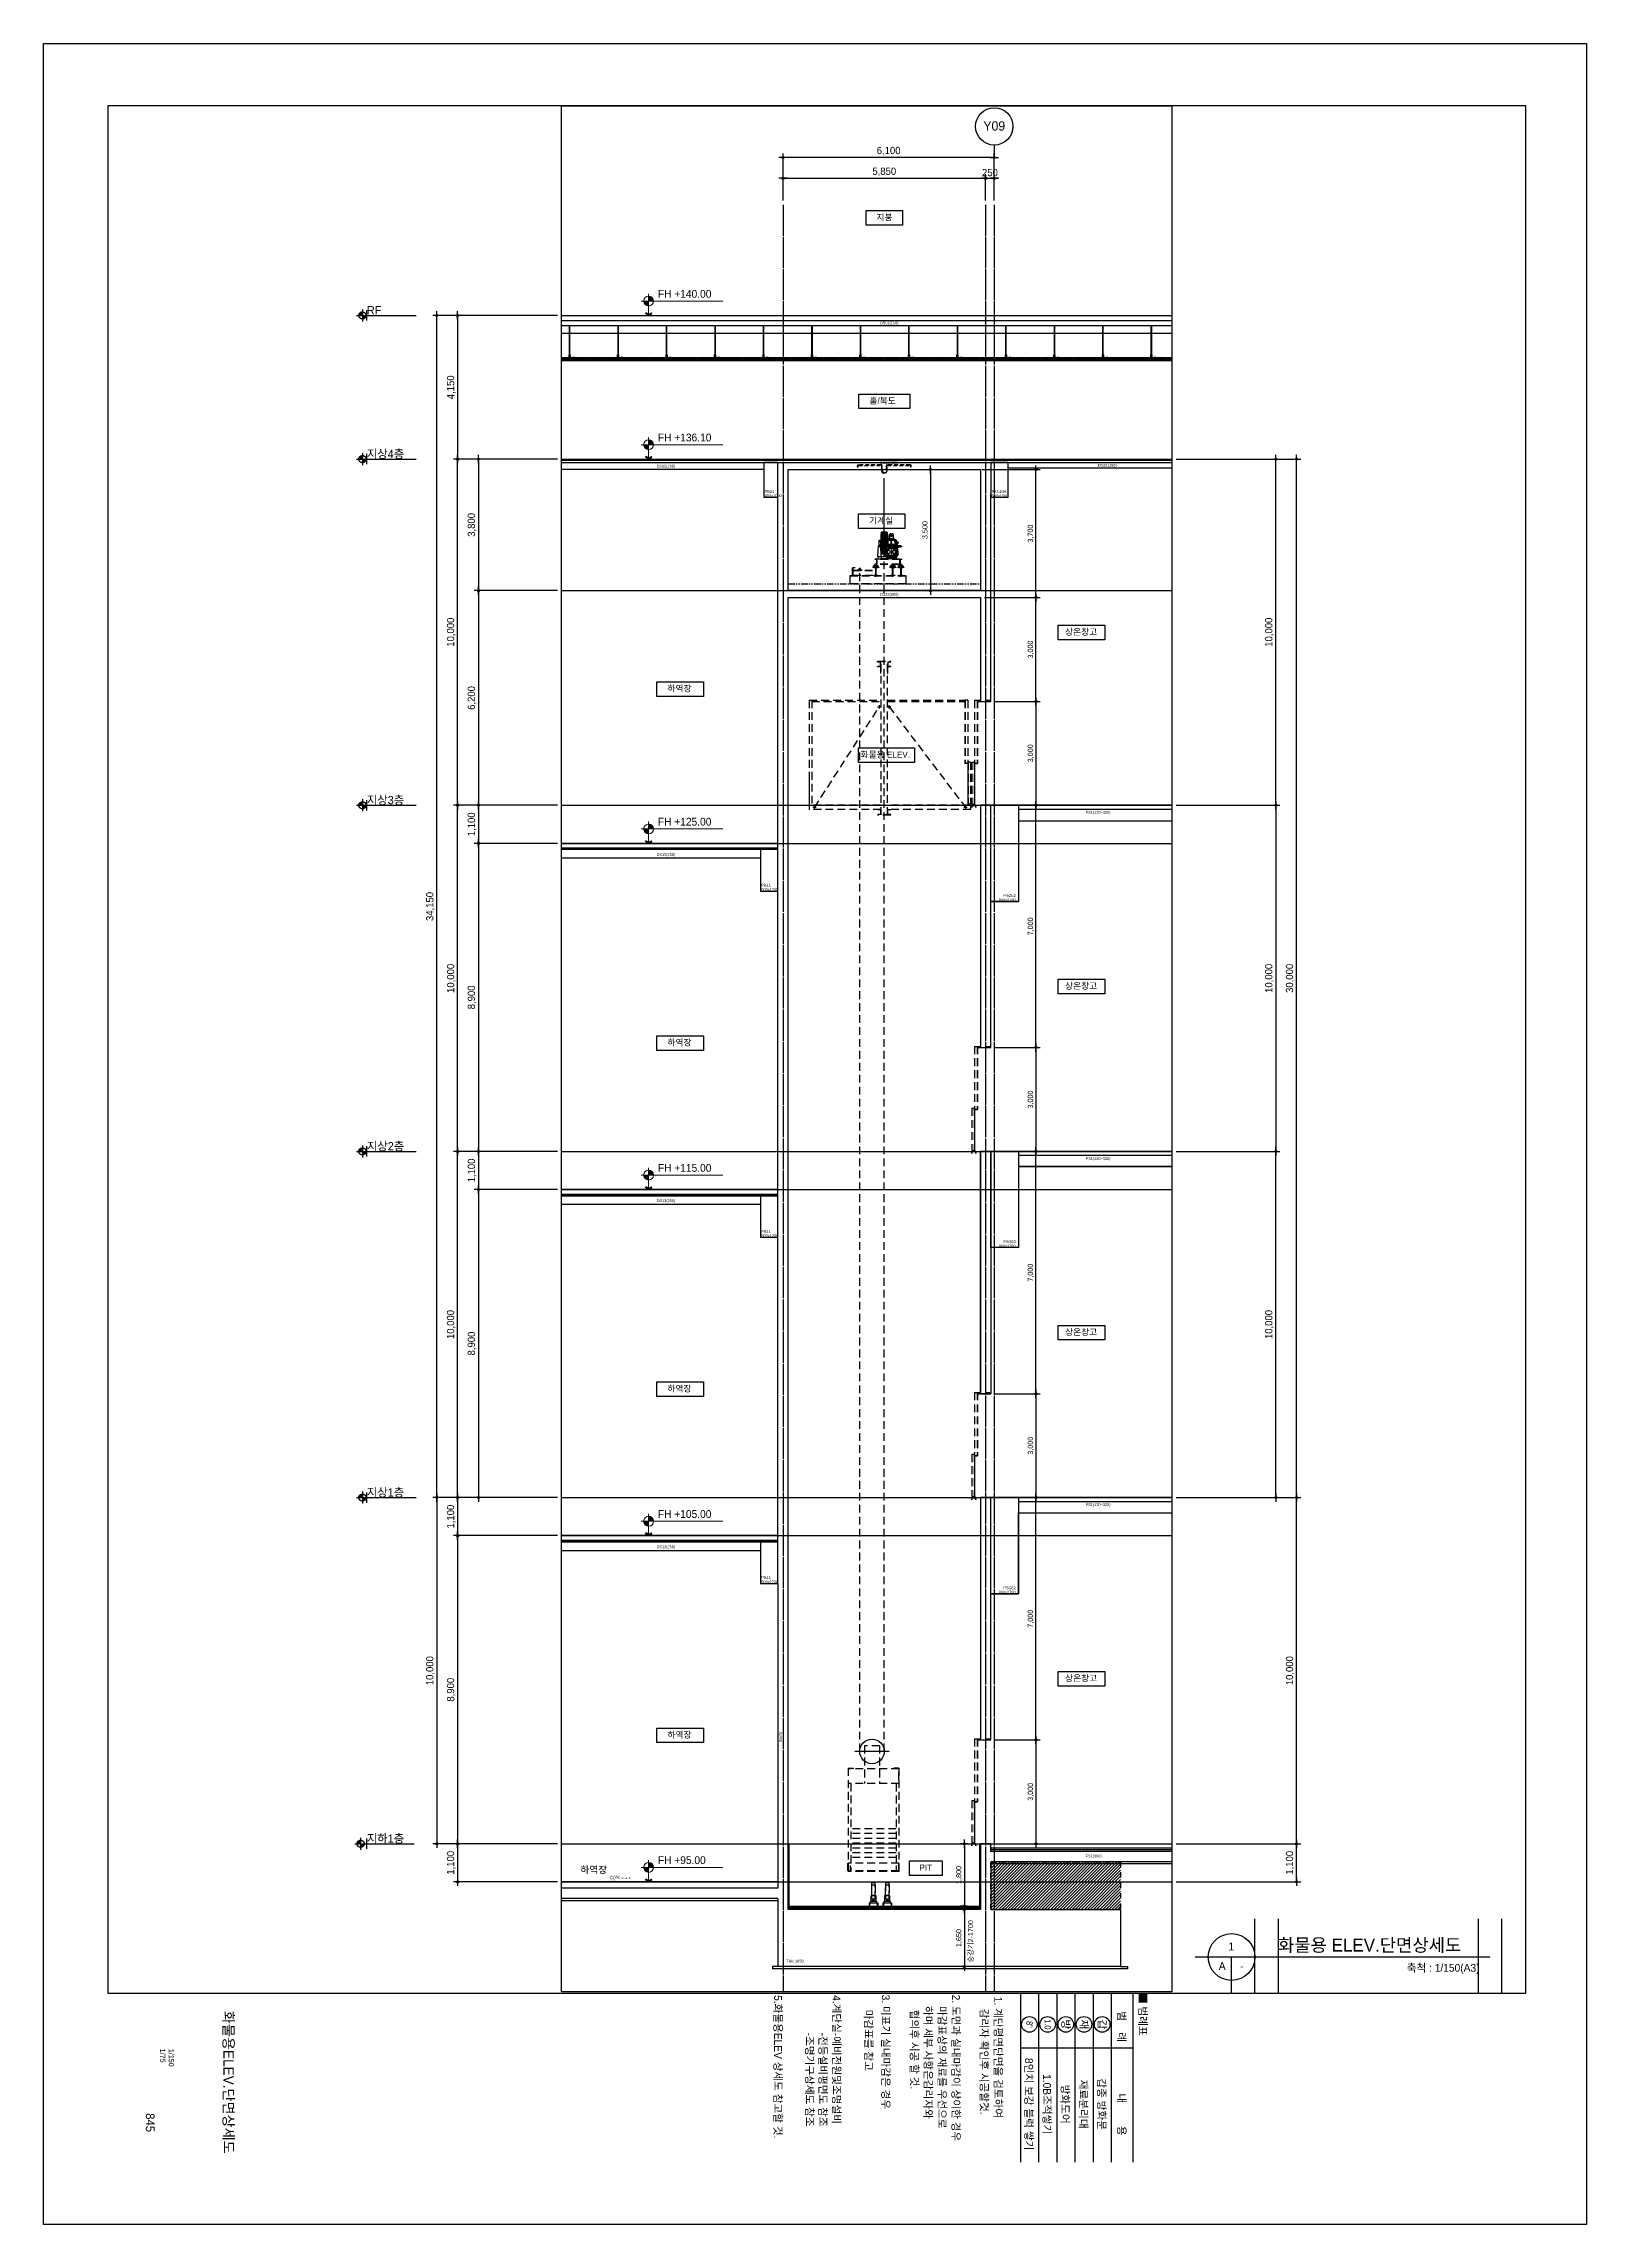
# Model space of a CAD drawing. Header units: millimetres. Extents: x 11948722 to 13111668, y -10771712 to -10232988.
# Drawn here: x 12251231 to 12295781, y -10587159 to -10524159 of the extents above; entities that cross this region are included whole.
import ezdxf
from ezdxf.enums import TextEntityAlignment as Align

# ---------------------------------------------------------------- set-up
doc = ezdxf.new("R2010")
doc.units = ezdxf.units.MM
doc.header["$LTSCALE"] = 150
doc.header["$MEASUREMENT"] = 0
for name, pattern in [('CEN', [6.2, 6, -0.1, 0, -0.1]), ('CENTER', [50.8, 31.75, -6.35, 6.35, -6.35]), ('HID', [2.3, 1.5, -0.8]), ('HIDDEN', [2, 1, -1]), ('PHANTOM', [2.5, 1.25, -0.25, 0.25, -0.25, 0.25, -0.25]), ('Xref-계단단면도$0$CEN', [62, 60, -1, 0, -1]), ('Xref-계단단면도$0$HIDDEN', [0.375, 0.25, -0.125])]:
    doc.linetypes.add(name, pattern=pattern)
doc.layers.get('0').update_dxf_attribs({"linetype": 'CONTINUOUS'})
doc.layers.get('Defpoints').update_dxf_attribs({"color": 117, "linetype": 'CONTINUOUS'})
for name, color, linetype in [('01', 1, 'CENTER'), ('1', 1, 'CONTINUOUS'), ('2', 4, 'HIDDEN'), ('3', 1, 'CENTER'), ('3H', 2, 'HIDDEN'), ('5', 3, 'CONTINUOUS'), ('7', 5, 'CONTINUOUS'), ('A-FIN-4', 9, 'CONTINUOUS'), ('A-TXT-5.0', 3, 'CONTINUOUS'), ('A-중심선', 10, 'CEN'), ('B1', 6, 'CONTINUOUS'), ('BOX', 7, 'CONTINUOUS'), ('BOX TEXT', 3, 'CONTINUOUS'), ('C2', 3, 'CONTINUOUS'), ('CON-C', 2, 'CONTINUOUS'), ('D', 1, 'CONTINUOUS'), ('ELE-06', 6, 'CONTINUOUS'), ('ELE-2', 4, 'CONTINUOUS'), ('ELE-8', 8, 'CONTINUOUS'), ('ELE08', 8, 'CONTINUOUS'), ('elev', 8, 'HID'), ('H', 2, 'HIDDEN'), ('INS', 251, 'CONTINUOUS'), ('O1', 6, 'CONTINUOUS'), ('TEX-SYM', 3, 'CONTINUOUS'), ('TXT1', 3, 'CONTINUOUS'), ('WM', 8, 'X_LINE'), ('Xref-계단단면도$0$3 dim0', 7, 'CONTINUOUS'), ('Xref-계단단면도$0$8', 8, 'CONTINUOUS'), ('Xref-계단단면도$0$A-TEX-SYM', 3, 'CONTINUOUS'), ('Xref-계단단면도$0$A-TIT', 2, 'CONTINUOUS'), ('Xref-계단단면도$0$A-TXT-3.0', 3, 'CONTINUOUS'), ('Xref-계단단면도$0$A-TXT-5.0', 3, 'CONTINUOUS'), ('Xref-계단단면도$0$DIM', 7, 'CONTINUOUS'), ('Xref-계단단면도$0$FIN', 5, 'CONTINUOUS'), ('Xref-계단단면도$0$SYM', 7, 'CONTINUOUS'), ('Xref-계단단면도$0$SYM-1', 7, 'CONTINUOUS'), ('Xref-계단단면도$0$SYM-2', 7, 'CONTINUOUS'), ('Xref-계단단면도$0$TEX', 3, 'CONTINUOUS'), ('Xref-계단단면도$0$TEX-SYM', 3, 'CONTINUOUS')]:
    doc.layers.add(name, color=color, linetype=linetype)
doc.layers.add('Xref-계단단면도$0$박스', color=6, linetype='CONTINUOUS', lineweight=15)
doc.styles.get("Standard").update_dxf_attribs({"font": 'NanumGothic.ttf'})
doc.styles.add('Xref-계단단면도$0$나눔고딕 Se', font='')
doc.styles.add('Xref-계단단면도$0$돋움', font='')
doc.styles.add('돋움', font='')
doc.styles.add('맑은고딕', font='malgun.ttf')
doc.styles.get('Xref-계단단면도$0$나눔고딕 Se').set_extended_font_data('Dotum')
doc.styles.get('Xref-계단단면도$0$돋움').set_extended_font_data('Dotum')
doc.styles.get('돋움').set_extended_font_data('Dotum')
doc.linetypes.add('X_LINE', pattern='A,0.8,-0.15,["X",Standard,S=0.1,R=0,X=-0.05,Y=-0.05],-0.15', length=1.1)
doc.dimstyles.new('Xref-계단단면도$0$A1-100', dxfattribs={"dimtxt": 3, "dimasz": 1, "dimexe": 2, "dimexo": 2, "dimgap": 1, "dimtad": 1, "dimdec": 0, "dimzin": 12, "dimdsep": 46, "dimlunit": 6, "dimtxsty": 'Xref-계단단면도$0$나눔고딕 Se', "dimblk1": 'Xref-계단단면도$0$DIMDOT', "dimblk2": 'Xref-계단단면도$0$DIMDOT', "dimsah": 1, "dimcen": -1, "dimdle": 2, "dimclrd": 256, "dimclre": 256, "dimclrt": 3, "dimadec": 0, "dimazin": 0, "dimtfac": 1, "dimtdec": 0, "dimtix": 1, "dimtmove": 2, "dimatfit": 3, "dimldrblk": 'Xref-계단단면도$0$DIMDOT', "dimfxl": 1, "dimtvp": 1, "dimtolj": 1, "dimtzin": 12, "dimlwd": -1, "dimlwe": -1, "dimarcsym": 0})
pattern_1 = [(45, (0, 0), (-0.015890984760856, 0.015890984760856), [])]

msp = doc.modelspace()

# ---------------------------------------------------------------- texts
at = {"layer": 'A-TXT-5.0', "style": '돋움'}
msp.add_text('845', height=250, rotation=270, dxfattribs=at).set_placement((12254309.3, -10584492.9), align=Align.MIDDLE_RIGHT)
at = {"layer": 'BOX TEXT', "linetype": 'HID', "style": '돋움'}
for s, p in [('5.화물용ELEV 상세도 참고할 것.', (12272438, -10580536.6)), ('4.계단실-예비전원및조명설비', (12274129.6, -10580536.6)), ('1. 계단평면단면을 검토하여 ', (12278796.9, -10580581.9)), ('감리자 확인후 시공할것.', (12278393.3, -10580925.8)), ('-조명기구상세도 참조', (12273350.6, -10581621.5)), ('-전등설비평면도 참조', (12273737, -10581621.5))]:
    msp.add_text(s, height=224.465, rotation=270, dxfattribs=at).set_placement(p, align=Align.MIDDLE_LEFT)
for s, height, p in [(' 3. 미표기 실내마감은 경우', 224.465, (12275438.4, -10580441.9)), (' 2. 도면과 실내마감이 상이한 경우', 224.465, (12277466.5, -10580441.9)), ('마감표를 참고', 224.47, (12274941.1, -10580955.2)), ('협의후 시공 할 것.', 224.465, (12276265.3, -10580958.3)), ('     하며 세부 사항은감리자와 ', 224.465, (12276664, -10580441.9)), ('     마감표상의 재료를 우선으로 ', 224.465, (12277064.8, -10580441.9))]:
    msp.add_text(s, height=height, rotation=270, dxfattribs=at).set_placement(p)
at = {"layer": 'Defpoints', "style": 'Xref-계단단면도$0$돋움'}
for s, p in [('DS51(150)', (12275382.6, -10532267.2)), ('DS22(200)', (12268935, -10536406.6)), ('DS22(200)', (12275382.6, -10536303.7)), ('DS21(150)', (12281683.5, -10536381.4)), ('400x1000', (12272058.8, -10537256.6)), ('PB21', (12272058.8, -10537138.6)), ('500x1000', (12278604.9, -10537256.6)), ('PSG24A', (12278604.9, -10537138.6)), ('DS22(200)', (12275382.6, -10540108.5)), ('PS1(120+320)', (12281322.9, -10546408.5)), ('DS13(250)', (12268935, -10547625.8)), ('500x1200', (12271958.8, -10548636.6)), ('PB11', (12271958.8, -10548511.9)), ('800x2780', (12278813.1, -10548936.6)), ('PSG52', (12278947.5, -10548810.9)), ('PS1(120+320)', (12281322.9, -10556408.5)), ('DS13(250)', (12268935, -10557625.8)), ('500x1200', (12271958.8, -10558636.6)), ('PB11', (12271958.8, -10558511.9)), ('PSG52', (12278947.5, -10558810.9)), ('800x2780', (12278813.1, -10558936.6)), ('PS1(120+320)', (12281322.9, -10566408.5)), ('DS13(250)', (12268935, -10567625.8)), ('500x1200', (12271958.8, -10568636.6)), ('PB11', (12271958.8, -10568511.9)), ('800x2780', (12278813.1, -10568936.6)), ('PSG52', (12278947.5, -10568810.9)), ('FS1(300)', (12281322.9, -10576555.1)), ('THK 1650', (12272678.5, -10579595.5))]:
    msp.add_text(s, height=80, dxfattribs=at).set_placement(p)
msp.add_text('SW70', height=80, rotation=90, dxfattribs=at).set_placement((12272554.8, -10573229.9))
at = {"layer": 'Defpoints', "style": '맑은고딕'}
msp.add_text('하역장', height=200, dxfattribs=at).set_placement((12266731.2, -10576914.7), align=Align.MIDDLE_LEFT)
at = {"layer": 'Defpoints', "ltscale": 1200, "style": '돋움'}
for s, p in [('THK180 무근콘크리트(섬유보강재)', (12267562.6, -10577155.4)), ('침투식표면강화제', (12267562.6, -10577105.4)), ('침투성방수', (12267562.6, -10577205.4))]:
    msp.add_text(s, height=30, dxfattribs=at).set_placement(p, align=Align.MIDDLE_LEFT)
at = {"layer": 'TEX-SYM', "color": 3, "style": '돋움'}
msp.add_text('■ 범례표 ', height=225, rotation=270, dxfattribs=at).set_placement((12282860, -10580473.7))
for s, height, p in [('화물용ELEV.단면상세도', 300, (12256423.1, -10583054.6)), ('범    례', 225, (12282249.3, -10581447)), ('8인치 보강 블럭 쌓기', 225, (12279569.7, -10583686.3)), ('1.0B조적쌓기', 225, (12280094.7, -10583686.3)), ('방화도어', 225, (12280619.7, -10583686.3)), ('재료분리대', 225, (12281144.7, -10583686.3)), ('갑종 방화문', 225, (12281669.7, -10583686.3)), ('내        용', 225, (12282249.3, -10583983.9))]:
    msp.add_text(s, height=height, rotation=270, dxfattribs=at).set_placement(p, align=Align.CENTER)
at = {"layer": 'TEX-SYM', "color": 3, "style": '돋움', "width": 0.9}
for s, p in [('8"', (12279701.4, -10581382.4)), ('1.0', (12280226.4, -10581382.4))]:
    msp.add_text(s, height=180, rotation=270, dxfattribs=at).set_placement(p, align=Align.MIDDLE_CENTER)
at = {"layer": 'TEX-SYM', "color": 3, "style": '돋움'}
for s, p in [('방', (12280751.4, -10581382.4)), ('재', (12281276.4, -10581382.4)), ('갑', (12281801.4, -10581382.4))]:
    msp.add_text(s, height=225, rotation=270, dxfattribs=at).set_placement(p, align=Align.MIDDLE_CENTER)
at = {"layer": 'TXT1', "color": 3, "style": '돋움'}
for s, p in [('1/75', (12254670.9, -10582284.7)), ('1/150', (12254918.3, -10582345.5))]:
    msp.add_text(s, height=150, rotation=270, dxfattribs=at).set_placement(p, align=Align.MIDDLE_CENTER)
at = {"layer": 'Xref-계단단면도$0$A-TEX-SYM', "style": 'Xref-계단단면도$0$돋움'}
for s, p in [('FH +140.00', (12268968.6, -10531500.4)), ('FH +136.10', (12268968.6, -10535650.4)), ('FH +125.00', (12268968.6, -10546750.4)), ('FH +115.00', (12268968.6, -10556750.4)), ('FH +105.00', (12268968.6, -10566750.4)), ('FH +95.00', (12268968.6, -10576750.4))]:
    msp.add_text(s, height=225, dxfattribs=at).set_placement(p)
at = {"layer": 'Xref-계단단면도$0$A-TXT-3.0', "style": 'Xref-계단단면도$0$돋움'}
for s, p in [('RF', (12260565.5, -10531862.8)), ('지상4층', (12260565.5, -10536012.8)), ('지상3층', (12260565.5, -10546012.8)), ('지상2층', (12260565.5, -10556012.8)), ('지상1층', (12260565.5, -10566012.8)), ('지하1층', (12260565.5, -10576012.8))]:
    msp.add_text(s, height=240, dxfattribs=at).set_placement(p, align=Align.MIDDLE_LEFT)
at = {"layer": 'Xref-계단단면도$0$A-TXT-5.0', "style": 'Xref-계단단면도$0$돋움'}
msp.add_text('화물용 ELEV.단면상세도', height=375, dxfattribs=at).set_placement((12286877.1, -10579276.9))
msp.add_text('축척 : 1/150(A3)', height=225, dxfattribs=at).set_placement((12292695.6, -10579747.3), align=Align.MIDDLE_RIGHT)
at = {"layer": 'Xref-계단단면도$0$SYM-2', "color": 3}
for s, height, style, p in [('Y09', 270, 'Xref-계단단면도$0$돋움', (12278682.5, -10526538.4)), ('A', 225, 'Xref-계단단면도$0$나눔고딕 Se', (12285264.9, -10579693.3)), ('1', 225, 'Xref-계단단면도$0$나눔고딕 Se', (12285525.4, -10579133.3)), ('-', 225, 'Xref-계단단면도$0$나눔고딕 Se', (12285834.8, -10579697.6))]:
    msp.add_text(s, height=height, dxfattribs=dict(at, style=style)).set_placement(p, align=Align.MIDDLE_CENTER)
at = {"layer": 'Xref-계단단면도$0$TEX', "style": 'Xref-계단단면도$0$돋움'}
for s, p in [('지붕', (12275280.8, -10529177.2)), ('홀/복도', (12275078.9, -10534477)), ('기계실', (12275066.6, -10537939.2)), ('상온창고', (12280727.5, -10541153.2)), ('하역장', (12269246.6, -10542788.9)), ('화물용 ELEV.', (12274823.1, -10544699.6)), ('상온창고', (12280727.5, -10551379.1)), ('하역장', (12269246.6, -10553014.8)), ('상온창고', (12280727.5, -10561379.1)), ('하역장', (12269246.6, -10563014.8)), ('상온창고', (12280727.5, -10571379.1)), ('하역장', (12269246.6, -10573014.8)), ('PIT', (12276520.1, -10576852.8))]:
    msp.add_text(s, height=180, dxfattribs=at).set_placement(p, align=Align.MIDDLE_LEFT)
msp.add_text('승강기2-1700', height=150, rotation=90, dxfattribs=at).set_placement((12277998.7, -10579595.4), align=Align.MIDDLE_LEFT)

# ---------------------------------------------------------------- blocks, each defined once
blk = doc.blocks.new('Xref-계단단면도$0$arrow1')
for p, q in [((0, 0), (0.29, 0.5)), ((0, 0), (0.29, -0.5)), ((0.16, 0), (0.41, 0.43)), ((0.16, 0), (0.41, -0.43)), ((0.29, 0.5), (0.41, 0.43)), ((0.29, -0.5), (0.41, -0.43))]:
    blk.add_line(p, q)
blk = doc.blocks.new('Xref-계단단면도$0$DIMDOT')
at = {"color": 0}
blk.add_line((-2, 0), (2, 0), dxfattribs=at)
for radius in [0.5, 0.25]:
    blk.add_circle((0, 0), radius, dxfattribs=at)
blk = doc.blocks.new('*D78')
at = {"layer": 'Defpoints', "color": 0, "transparency": 16777216}
for p in [(12262587, -10532013), (12266187, -10532013), (12266187, -10566163)]:
    blk.add_point(p, dxfattribs=at)
at = {"layer": 'Xref-계단단면도$0$3 dim0', "transparency": 16777216}
for p, q in [((12266067, -10532013), (12262467, -10532013)), ((12262587, -10566103), (12262587, -10532073)), ((12266067, -10566163), (12262467, -10566163))]:
    blk.add_line(p, q, dxfattribs=at)
at = {"layer": 'Xref-계단단면도$0$3 dim0', "transparency": 16777216, "xscale": 60, "yscale": 60, "zscale": 60}
for p, rotation in [((12262587, -10532013), 90), ((12262587, -10566163), 270)]:
    blk.add_blockref('Xref-계단단면도$0$DIMDOT', p, dxfattribs=dict(at, rotation=rotation))
at = {"layer": 'Xref-계단단면도$0$3 dim0', "color": 3, "transparency": 16777216, "insert": (12262402, -10549088), "char_height": 210, "attachment_point": 5, "rotation": 90, "style": 'Xref-계단단면도$0$나눔고딕 Se'}
blk.add_mtext('\\A1;34,150', dxfattribs=at)
blk = doc.blocks.new('*D79')
at = {"layer": 'Defpoints', "color": 0, "transparency": 16777216}
for p in [(12266187, -10566163), (12262587, -10576163), (12266187, -10576163)]:
    blk.add_point(p, dxfattribs=at)
at = {"layer": 'Xref-계단단면도$0$3 dim0', "transparency": 16777216}
for p, q in [((12266067, -10566163), (12262467, -10566163)), ((12262587, -10566223), (12262587, -10576103)), ((12266067, -10576163), (12262467, -10576163))]:
    blk.add_line(p, q, dxfattribs=at)
at = {"layer": 'Xref-계단단면도$0$3 dim0', "transparency": 16777216, "xscale": 60, "yscale": 60, "zscale": 60}
for p, rotation in [((12262587, -10566163), 90), ((12262587, -10576163), 270)]:
    blk.add_blockref('Xref-계단단면도$0$DIMDOT', p, dxfattribs=dict(at, rotation=rotation))
at = {"layer": 'Xref-계단단면도$0$3 dim0', "color": 3, "transparency": 16777216, "insert": (12262402, -10571163), "char_height": 210, "attachment_point": 5, "rotation": 90, "style": 'Xref-계단단면도$0$나눔고딕 Se'}
blk.add_mtext('\\A1;10,000', dxfattribs=at)
blk = doc.blocks.new('*D80')
at = {"layer": 'Defpoints', "color": 0, "transparency": 16777216}
for p in [(12263187, -10536163), (12266187, -10536163), (12266187, -10546163)]:
    blk.add_point(p, dxfattribs=at)
at = {"layer": 'Xref-계단단면도$0$3 dim0', "transparency": 16777216}
for p, q in [((12266067, -10536163), (12263067, -10536163)), ((12263187, -10546103), (12263187, -10536223)), ((12266067, -10546163), (12263067, -10546163))]:
    blk.add_line(p, q, dxfattribs=at)
at = {"layer": 'Xref-계단단면도$0$3 dim0', "transparency": 16777216, "xscale": 60, "yscale": 60, "zscale": 60}
for p, rotation in [((12263187, -10536163), 90), ((12263187, -10546163), 270)]:
    blk.add_blockref('Xref-계단단면도$0$DIMDOT', p, dxfattribs=dict(at, rotation=rotation))
at = {"layer": 'Xref-계단단면도$0$3 dim0', "color": 3, "transparency": 16777216, "insert": (12263002, -10541163), "char_height": 210, "attachment_point": 5, "rotation": 90, "style": 'Xref-계단단면도$0$나눔고딕 Se'}
blk.add_mtext('\\A1;10,000', dxfattribs=at)
blk = doc.blocks.new('*D81')
at = {"layer": 'Defpoints', "color": 0, "transparency": 16777216}
for p in [(12266187, -10567263), (12263187, -10576163), (12266187, -10576163)]:
    blk.add_point(p, dxfattribs=at)
at = {"layer": 'Xref-계단단면도$0$3 dim0', "transparency": 16777216}
for p, q in [((12266067, -10567263), (12263067, -10567263)), ((12263187, -10567323), (12263187, -10576103)), ((12266067, -10576163), (12263067, -10576163))]:
    blk.add_line(p, q, dxfattribs=at)
at = {"layer": 'Xref-계단단면도$0$3 dim0', "transparency": 16777216, "xscale": 60, "yscale": 60, "zscale": 60}
for p, rotation in [((12263187, -10567263), 90), ((12263187, -10576163), 270)]:
    blk.add_blockref('Xref-계단단면도$0$DIMDOT', p, dxfattribs=dict(at, rotation=rotation))
at = {"layer": 'Xref-계단단면도$0$3 dim0', "color": 3, "transparency": 16777216, "insert": (12263002, -10571713), "char_height": 210, "attachment_point": 5, "rotation": 90, "style": 'Xref-계단단면도$0$나눔고딕 Se'}
blk.add_mtext('\\A1;8,900', dxfattribs=at)
blk = doc.blocks.new('*D82')
at = {"layer": 'Defpoints', "color": 0, "transparency": 16777216}
for p in [(12283813, -10536163), (12287413, -10536163), (12283813, -10566163)]:
    blk.add_point(p, dxfattribs=at)
at = {"layer": 'Xref-계단단면도$0$3 dim0', "transparency": 16777216}
for p, q in [((12283933, -10536163), (12287533, -10536163)), ((12287413, -10566103), (12287413, -10536223)), ((12283933, -10566163), (12287533, -10566163))]:
    blk.add_line(p, q, dxfattribs=at)
at = {"layer": 'Xref-계단단면도$0$3 dim0', "transparency": 16777216, "xscale": 60, "yscale": 60, "zscale": 60}
for p, rotation in [((12287413, -10536163), 90), ((12287413, -10566163), 270)]:
    blk.add_blockref('Xref-계단단면도$0$DIMDOT', p, dxfattribs=dict(at, rotation=rotation))
at = {"layer": 'Xref-계단단면도$0$3 dim0', "color": 3, "transparency": 16777216, "insert": (12287228, -10551163), "char_height": 210, "attachment_point": 5, "rotation": 90, "style": 'Xref-계단단면도$0$나눔고딕 Se'}
blk.add_mtext('\\A1;30,000', dxfattribs=at)
blk = doc.blocks.new('*D83')
at = {"layer": 'Defpoints', "color": 0, "transparency": 16777216}
for p in [(12283813, -10536163), (12286813, -10536163), (12283813, -10546163)]:
    blk.add_point(p, dxfattribs=at)
at = {"layer": 'Xref-계단단면도$0$3 dim0', "transparency": 16777216}
for p, q in [((12283933, -10536163), (12286933, -10536163)), ((12286813, -10546103), (12286813, -10536223)), ((12283933, -10546163), (12286933, -10546163))]:
    blk.add_line(p, q, dxfattribs=at)
at = {"layer": 'Xref-계단단면도$0$3 dim0', "transparency": 16777216, "xscale": 60, "yscale": 60, "zscale": 60}
for p, rotation in [((12286813, -10536163), 90), ((12286813, -10546163), 270)]:
    blk.add_blockref('Xref-계단단면도$0$DIMDOT', p, dxfattribs=dict(at, rotation=rotation))
at = {"layer": 'Xref-계단단면도$0$3 dim0', "color": 3, "transparency": 16777216, "insert": (12286628, -10541163), "char_height": 210, "attachment_point": 5, "rotation": 90, "style": 'Xref-계단단면도$0$나눔고딕 Se'}
blk.add_mtext('\\A1;10,000', dxfattribs=at)
blk = doc.blocks.new('*D84')
at = {"layer": 'Defpoints', "color": 0, "transparency": 16777216}
for p in [(12283813, -10546163), (12283813, -10556163), (12286813, -10556163)]:
    blk.add_point(p, dxfattribs=at)
at = {"layer": 'Xref-계단단면도$0$3 dim0', "transparency": 16777216}
for p, q in [((12283933, -10546163), (12286933, -10546163)), ((12286813, -10546223), (12286813, -10556103)), ((12283933, -10556163), (12286933, -10556163))]:
    blk.add_line(p, q, dxfattribs=at)
at = {"layer": 'Xref-계단단면도$0$3 dim0', "transparency": 16777216, "xscale": 60, "yscale": 60, "zscale": 60}
for p, rotation in [((12286813, -10546163), 90), ((12286813, -10556163), 270)]:
    blk.add_blockref('Xref-계단단면도$0$DIMDOT', p, dxfattribs=dict(at, rotation=rotation))
at = {"layer": 'Xref-계단단면도$0$3 dim0', "color": 3, "transparency": 16777216, "insert": (12286628, -10551163), "char_height": 210, "attachment_point": 5, "rotation": 90, "style": 'Xref-계단단면도$0$나눔고딕 Se'}
blk.add_mtext('\\A1;10,000', dxfattribs=at)
blk = doc.blocks.new('*D85')
at = {"layer": 'Defpoints', "color": 0, "transparency": 16777216}
for p in [(12283813, -10556163), (12286813, -10556163), (12283813, -10566163)]:
    blk.add_point(p, dxfattribs=at)
at = {"layer": 'Xref-계단단면도$0$3 dim0', "transparency": 16777216}
for p, q in [((12283933, -10556163), (12286933, -10556163)), ((12286813, -10566103), (12286813, -10556223)), ((12283933, -10566163), (12286933, -10566163))]:
    blk.add_line(p, q, dxfattribs=at)
at = {"layer": 'Xref-계단단면도$0$3 dim0', "transparency": 16777216, "xscale": 60, "yscale": 60, "zscale": 60}
for p, rotation in [((12286813, -10556163), 90), ((12286813, -10566163), 270)]:
    blk.add_blockref('Xref-계단단면도$0$DIMDOT', p, dxfattribs=dict(at, rotation=rotation))
at = {"layer": 'Xref-계단단면도$0$3 dim0', "color": 3, "transparency": 16777216, "insert": (12286628, -10561163), "char_height": 210, "attachment_point": 5, "rotation": 90, "style": 'Xref-계단단면도$0$나눔고딕 Se'}
blk.add_mtext('\\A1;10,000', dxfattribs=at)
blk = doc.blocks.new('*D86')
at = {"layer": 'Defpoints', "color": 0, "transparency": 16777216}
for p in [(12263187, -10546163), (12266187, -10546163), (12266187, -10556163)]:
    blk.add_point(p, dxfattribs=at)
at = {"layer": 'Xref-계단단면도$0$3 dim0', "transparency": 16777216}
for p, q in [((12266067, -10546163), (12263067, -10546163)), ((12263187, -10556103), (12263187, -10546223)), ((12266067, -10556163), (12263067, -10556163))]:
    blk.add_line(p, q, dxfattribs=at)
at = {"layer": 'Xref-계단단면도$0$3 dim0', "transparency": 16777216, "xscale": 60, "yscale": 60, "zscale": 60}
for p, rotation in [((12263187, -10546163), 90), ((12263187, -10556163), 270)]:
    blk.add_blockref('Xref-계단단면도$0$DIMDOT', p, dxfattribs=dict(at, rotation=rotation))
at = {"layer": 'Xref-계단단면도$0$3 dim0', "color": 3, "transparency": 16777216, "insert": (12263002, -10551163), "char_height": 210, "attachment_point": 5, "rotation": 90, "style": 'Xref-계단단면도$0$나눔고딕 Se'}
blk.add_mtext('\\A1;10,000', dxfattribs=at)
blk = doc.blocks.new('*D87')
at = {"layer": 'Defpoints', "color": 0, "transparency": 16777216}
for p in [(12263187, -10556163), (12266187, -10556163), (12266187, -10566163)]:
    blk.add_point(p, dxfattribs=at)
at = {"layer": 'Xref-계단단면도$0$3 dim0', "transparency": 16777216}
for p, q in [((12266067, -10556163), (12263067, -10556163)), ((12263187, -10566103), (12263187, -10556223)), ((12266067, -10566163), (12263067, -10566163))]:
    blk.add_line(p, q, dxfattribs=at)
at = {"layer": 'Xref-계단단면도$0$3 dim0', "transparency": 16777216, "xscale": 60, "yscale": 60, "zscale": 60}
for p, rotation in [((12263187, -10556163), 90), ((12263187, -10566163), 270)]:
    blk.add_blockref('Xref-계단단면도$0$DIMDOT', p, dxfattribs=dict(at, rotation=rotation))
at = {"layer": 'Xref-계단단면도$0$3 dim0', "color": 3, "transparency": 16777216, "insert": (12263002, -10561163), "char_height": 210, "attachment_point": 5, "rotation": 90, "style": 'Xref-계단단면도$0$나눔고딕 Se'}
blk.add_mtext('\\A1;10,000', dxfattribs=at)
blk = doc.blocks.new('*D88')
at = {"layer": 'Defpoints', "color": 0, "transparency": 16777216}
for p in [(12283813, -10566163), (12287413, -10566163), (12283813, -10576163)]:
    blk.add_point(p, dxfattribs=at)
at = {"layer": 'Xref-계단단면도$0$3 dim0', "transparency": 16777216}
for p, q in [((12283933, -10566163), (12287533, -10566163)), ((12287413, -10576103), (12287413, -10566223)), ((12283933, -10576163), (12287533, -10576163))]:
    blk.add_line(p, q, dxfattribs=at)
at = {"layer": 'Xref-계단단면도$0$3 dim0', "transparency": 16777216, "xscale": 60, "yscale": 60, "zscale": 60}
for p, rotation in [((12287413, -10566163), 90), ((12287413, -10576163), 270)]:
    blk.add_blockref('Xref-계단단면도$0$DIMDOT', p, dxfattribs=dict(at, rotation=rotation))
at = {"layer": 'Xref-계단단면도$0$3 dim0', "color": 3, "transparency": 16777216, "insert": (12287228, -10571163), "char_height": 210, "attachment_point": 5, "rotation": 90, "style": 'Xref-계단단면도$0$나눔고딕 Se'}
blk.add_mtext('\\A1;10,000', dxfattribs=at)
blk = doc.blocks.new('*D89')
at = {"layer": 'Defpoints', "color": 0, "transparency": 16777216}
for p in [(12283813, -10576163), (12287413, -10576163), (12283813, -10577263)]:
    blk.add_point(p, dxfattribs=at)
at = {"layer": 'Xref-계단단면도$0$3 dim0', "transparency": 16777216}
for p, q in [((12283933, -10576163), (12287533, -10576163)), ((12287413, -10577203), (12287413, -10576223)), ((12283933, -10577263), (12287533, -10577263))]:
    blk.add_line(p, q, dxfattribs=at)
at = {"layer": 'Xref-계단단면도$0$3 dim0', "transparency": 16777216, "xscale": 60, "yscale": 60, "zscale": 60}
for p, rotation in [((12287413, -10576163), 90), ((12287413, -10577263), 270)]:
    blk.add_blockref('Xref-계단단면도$0$DIMDOT', p, dxfattribs=dict(at, rotation=rotation))
at = {"layer": 'Xref-계단단면도$0$3 dim0', "color": 3, "transparency": 16777216, "insert": (12287228, -10576713), "char_height": 210, "attachment_point": 5, "rotation": 90, "style": 'Xref-계단단면도$0$나눔고딕 Se'}
blk.add_mtext('\\A1;1,100', dxfattribs=at)
blk = doc.blocks.new('*D72')
at = {"layer": 'Defpoints', "color": 0, "transparency": 16777216}
for p in [(12266187, -10576163), (12263187, -10577263), (12266187, -10577263)]:
    blk.add_point(p, dxfattribs=at)
at = {"layer": 'Xref-계단단면도$0$3 dim0', "transparency": 16777216}
for p, q in [((12266067, -10576163), (12263067, -10576163)), ((12263187, -10576223), (12263187, -10577203)), ((12266067, -10577263), (12263067, -10577263))]:
    blk.add_line(p, q, dxfattribs=at)
at = {"layer": 'Xref-계단단면도$0$3 dim0', "transparency": 16777216, "xscale": 60, "yscale": 60, "zscale": 60}
for p, rotation in [((12263187, -10576163), 90), ((12263187, -10577263), 270)]:
    blk.add_blockref('Xref-계단단면도$0$DIMDOT', p, dxfattribs=dict(at, rotation=rotation))
at = {"layer": 'Xref-계단단면도$0$3 dim0', "color": 3, "transparency": 16777216, "insert": (12263002, -10576713), "char_height": 210, "attachment_point": 5, "rotation": 90, "style": 'Xref-계단단면도$0$나눔고딕 Se'}
blk.add_mtext('\\A1;1,100', dxfattribs=at)
blk = doc.blocks.new('*D73')
at = {"layer": 'Defpoints', "color": 0, "transparency": 16777216}
for p in [(12266187, -10566163), (12263187, -10567263), (12266187, -10567263)]:
    blk.add_point(p, dxfattribs=at)
at = {"layer": 'Xref-계단단면도$0$3 dim0', "transparency": 16777216}
for p, q in [((12266067, -10566163), (12263067, -10566163)), ((12263187, -10566223), (12263187, -10567203)), ((12266067, -10567263), (12263067, -10567263))]:
    blk.add_line(p, q, dxfattribs=at)
at = {"layer": 'Xref-계단단면도$0$3 dim0', "transparency": 16777216, "xscale": 60, "yscale": 60, "zscale": 60}
for p, rotation in [((12263187, -10566163), 90), ((12263187, -10567263), 270)]:
    blk.add_blockref('Xref-계단단면도$0$DIMDOT', p, dxfattribs=dict(at, rotation=rotation))
at = {"layer": 'Xref-계단단면도$0$3 dim0', "color": 3, "transparency": 16777216, "insert": (12263002, -10566713), "char_height": 210, "attachment_point": 5, "rotation": 90, "style": 'Xref-계단단면도$0$나눔고딕 Se'}
blk.add_mtext('\\A1;1,100', dxfattribs=at)
blk = doc.blocks.new('*D74')
at = {"layer": 'Defpoints', "color": 0, "transparency": 16777216}
for p in [(12272583, -10527451), (12272583, -10528240), (12278683, -10528240)]:
    blk.add_point(p, dxfattribs=at)
at = {"layer": 'Xref-계단단면도$0$3 dim0', "transparency": 16777216}
for p, q in [((12272583, -10528120), (12272583, -10527331)), ((12278623, -10527451), (12272643, -10527451)), ((12278683, -10528120), (12278683, -10527331))]:
    blk.add_line(p, q, dxfattribs=at)
at = {"layer": 'Xref-계단단면도$0$3 dim0', "transparency": 16777216, "xscale": 60, "yscale": 60, "zscale": 60, "rotation": 180}
blk.add_blockref('Xref-계단단면도$0$DIMDOT', (12272583, -10527451), dxfattribs=at)
at = {"layer": 'Xref-계단단면도$0$3 dim0', "transparency": 16777216, "xscale": 60, "yscale": 60, "zscale": 60}
blk.add_blockref('Xref-계단단면도$0$DIMDOT', (12278683, -10527451), dxfattribs=at)
at = {"layer": 'Xref-계단단면도$0$3 dim0', "color": 3, "transparency": 16777216, "insert": (12275633, -10527266), "char_height": 210, "attachment_point": 5, "style": 'Xref-계단단면도$0$나눔고딕 Se'}
blk.add_mtext('\\A1;6,100', dxfattribs=at)
blk = doc.blocks.new('*D75')
at = {"layer": 'Defpoints', "color": 0, "transparency": 16777216}
for p in [(12266187, -10557263), (12263787, -10566163), (12266187, -10566163)]:
    blk.add_point(p, dxfattribs=at)
at = {"layer": 'Xref-계단단면도$0$3 dim0', "transparency": 16777216}
for p, q in [((12266067, -10557263), (12263667, -10557263)), ((12263787, -10557323), (12263787, -10566103)), ((12266067, -10566163), (12263667, -10566163))]:
    blk.add_line(p, q, dxfattribs=at)
at = {"layer": 'Xref-계단단면도$0$3 dim0', "transparency": 16777216, "xscale": 60, "yscale": 60, "zscale": 60}
for p, rotation in [((12263787, -10557263), 90), ((12263787, -10566163), 270)]:
    blk.add_blockref('Xref-계단단면도$0$DIMDOT', p, dxfattribs=dict(at, rotation=rotation))
at = {"layer": 'Xref-계단단면도$0$3 dim0', "color": 3, "transparency": 16777216, "insert": (12263602, -10561713), "char_height": 210, "attachment_point": 5, "rotation": 90, "style": 'Xref-계단단면도$0$나눔고딕 Se'}
blk.add_mtext('\\A1;8,900', dxfattribs=at)
blk = doc.blocks.new('*D76')
at = {"layer": 'Defpoints', "color": 0, "transparency": 16777216}
for p in [(12266187, -10556163), (12263787, -10557263), (12266187, -10557263)]:
    blk.add_point(p, dxfattribs=at)
at = {"layer": 'Xref-계단단면도$0$3 dim0', "transparency": 16777216}
for p, q in [((12266067, -10556163), (12263667, -10556163)), ((12263787, -10556223), (12263787, -10557203)), ((12266067, -10557263), (12263667, -10557263))]:
    blk.add_line(p, q, dxfattribs=at)
at = {"layer": 'Xref-계단단면도$0$3 dim0', "transparency": 16777216, "xscale": 60, "yscale": 60, "zscale": 60}
for p, rotation in [((12263787, -10556163), 90), ((12263787, -10557263), 270)]:
    blk.add_blockref('Xref-계단단면도$0$DIMDOT', p, dxfattribs=dict(at, rotation=rotation))
at = {"layer": 'Xref-계단단면도$0$3 dim0', "color": 3, "transparency": 16777216, "insert": (12263602, -10556713), "char_height": 210, "attachment_point": 5, "rotation": 90, "style": 'Xref-계단단면도$0$나눔고딕 Se'}
blk.add_mtext('\\A1;1,100', dxfattribs=at)
blk = doc.blocks.new('*D77')
at = {"layer": 'Defpoints', "color": 0, "transparency": 16777216}
for p in [(12266187, -10546163), (12263787, -10547263), (12266187, -10547263)]:
    blk.add_point(p, dxfattribs=at)
at = {"layer": 'Xref-계단단면도$0$3 dim0', "transparency": 16777216}
for p, q in [((12266067, -10546163), (12263667, -10546163)), ((12263787, -10546223), (12263787, -10547203)), ((12266067, -10547263), (12263667, -10547263))]:
    blk.add_line(p, q, dxfattribs=at)
at = {"layer": 'Xref-계단단면도$0$3 dim0', "transparency": 16777216, "xscale": 60, "yscale": 60, "zscale": 60}
for p, rotation in [((12263787, -10546163), 90), ((12263787, -10547263), 270)]:
    blk.add_blockref('Xref-계단단면도$0$DIMDOT', p, dxfattribs=dict(at, rotation=rotation))
at = {"layer": 'Xref-계단단면도$0$3 dim0', "color": 3, "transparency": 16777216, "insert": (12263602, -10546713), "char_height": 210, "attachment_point": 5, "rotation": 90, "style": 'Xref-계단단면도$0$나눔고딕 Se'}
blk.add_mtext('\\A1;1,100', dxfattribs=at)
blk = doc.blocks.new('A$C1C387044')
at = {"color": 8}
for p, q in [((-116, -1109), (-151, -1109)), ((-151, -1109), (-151, -1113)), ((-117, -1104), (-150, -1104)), ((-149, -1104), (-149, -1109)), ((-120, -1093), (-147, -1093)), ((-132, -1104), (-134, -1109)), ((-117, -1104), (-117, -1109)), ((-116, -1109), (-116, -1113)), ((-88, -1258), (-87, -1256)), ((-88, -1258), (-77, -1258)), ((-88, -1258), (-88, -1267)), ((-87, -1256), (-77, -1256)), ((-87, -1256), (-87, -1269)), ((-77, -1271), (-77, -1254)), ((-75, -1251), (-67, -1251)), ((-75, -1256), (-67, -1256)), ((-66, -1271), (-66, -1254)), ((-66, -1271), (-66, -1254)), ((-65, -1251), (-57, -1251)), ((-65, -1256), (-57, -1256)), ((-56, -1271), (-56, -1254)), ((2, -1159), (2, -1145)), ((3, -1143), (8, -1143)), ((3, -1148), (8, -1148)), ((3, -1156), (8, -1156)), ((3, -1161), (8, -1161)), ((8, -1161), (8, -1143)), ((24, -1147), (28, -1147)), ((24, -1148), (28, -1148)), ((24, -1156), (28, -1156)), ((24, -1157), (28, -1157)), ((28, -1143), (35, -1143)), ((28, -1159), (28, -1145)), ((28, -1148), (35, -1148)), ((28, -1156), (35, -1156)), ((28, -1161), (35, -1161)), ((35, -1159), (35, -1145)), ((75, -1256), (104, -1256)), ((99, -1108), (101, -1102)), ((101, -1114), (99, -1108)), ((101, -1102), (105, -1102)), ((101, -1114), (101, -1102)), ((105, -1114), (101, -1114)), ((104, -1271), (104, -1254)), ((105, -1251), (113, -1251)), ((105, -1256), (113, -1256)), ((114, -1267), (114, -1247)), ((114, -1267), (114, -1254)), ((134, -1217), (150, -1217)), ((135, -1211), (148, -1211)), ((141, -1217), (142, -1219)), ((153, -1075), (153, -1051)), ((165, -1075), (165, -1051)), ((165, -1055), (169, -1055)), ((165, -1071), (165, -1055)), ((165, -1056), (169, -1056)), ((165, -1070), (169, -1070)), ((165, -1071), (169, -1071)), ((166, -900), (166, -901)), ((169, -1074), (169, -1052)), ((171, -900), (172, -901)), ((174, -1074), (174, -1052)), ((178, -900), (178, -901)), ((232, -900), (232, -901)), ((238, -900), (237, -901)), ((238, -902), (238, -901)), ((244, -900), (244, -901)), ((276, -1217), (260, -1217)), ((274, -1211), (261, -1211)), ((268, -1217), (267, -1219)), ((295, -1267), (295, -1247)), ((295, -1267), (295, -1254)), ((305, -1251), (296, -1251)), ((305, -1256), (296, -1256)), ((309, -1102), (305, -1102)), ((305, -1114), (309, -1114)), ((306, -1271), (306, -1254)), ((335, -1256), (306, -1256)), ((310, -1108), (309, -1102)), ((309, -1114), (309, -1102)), ((309, -1114), (310, -1108)), ((430, -1256), (372, -1256)), ((374, -1159), (374, -1145)), ((381, -1143), (375, -1143)), ((381, -1148), (375, -1148)), ((381, -1156), (375, -1156)), ((381, -1161), (375, -1161)), ((382, -1159), (382, -1145)), ((385, -1147), (382, -1147)), ((386, -1148), (382, -1148)), ((386, -1156), (382, -1156)), ((385, -1157), (382, -1157)), ((388, -1256), (388, -1269)), ((426, -1258), (388, -1258)), ((467, -1256), (389, -1256)), ((401, -1161), (401, -1143)), ((407, -1143), (401, -1143)), ((407, -1148), (401, -1148)), ((407, -1156), (401, -1156)), ((407, -1161), (401, -1161)), ((408, -1159), (408, -1145)), ((425, -1256), (425, -1269)), ((463, -1258), (425, -1258)), ((496, -1256), (447, -1256)), ((498, -1258), (447, -1258)), ((466, -1271), (466, -1254)), ((475, -1251), (467, -1251)), ((475, -1256), (467, -1256)), ((476, -1271), (476, -1254)), ((476, -1271), (476, -1254)), ((485, -1251), (477, -1251)), ((485, -1256), (477, -1256)), ((486, -1271), (486, -1254)), ((498, -1258), (496, -1256)), ((496, -1256), (496, -1269)), ((498, -1258), (498, -1267)), ((-88, -1267), (-87, -1269)), ((-88, -1267), (-77, -1267)), ((-87, -1269), (-77, -1269)), ((-75, -1269), (-67, -1269)), ((-67, -1273), (-75, -1273)), ((-65, -1269), (-57, -1269)), ((-57, -1273), (-65, -1273)), ((-4, -1492), (-4, -1482)), ((-4, -1492), (-4, -1482)), ((-3, -1481), (1, -1481)), ((-3, -1481), (1, -1481)), ((-3, -1484), (1, -1484)), ((-3, -1484), (1, -1484)), ((-3, -1490), (1, -1490)), ((-3, -1490), (1, -1490)), ((-3, -1493), (1, -1493)), ((-3, -1493), (1, -1493)), ((1, -1493), (1, -1481)), ((1, -1493), (1, -1481)), ((11, -1492), (11, -1482)), ((11, -1492), (11, -1482)), ((12, -1481), (16, -1481)), ((12, -1481), (16, -1481)), ((12, -1484), (16, -1484)), ((12, -1484), (16, -1484)), ((12, -1490), (16, -1490)), ((12, -1490), (16, -1490)), ((12, -1493), (16, -1493)), ((12, -1493), (16, -1493)), ((16, -1493), (16, -1481)), ((16, -1493), (16, -1481)), ((75, -1269), (104, -1269)), ((105, -1269), (112, -1269)), ((105, -1273), (105, -1273)), ((119, -1370), (130, -1364)), ((119, -1383), (119, -1370)), ((130, -1389), (119, -1383)), ((119, -1457), (130, -1451)), ((119, -1469), (119, -1457)), ((130, -1475), (119, -1469)), ((130, -1364), (140, -1370)), ((140, -1383), (130, -1389)), ((130, -1451), (140, -1457)), ((140, -1469), (130, -1475)), ((140, -1370), (140, -1383)), ((140, -1457), (140, -1469)), ((194, -1327), (205, -1321)), ((194, -1339), (194, -1327)), ((205, -1345), (194, -1339)), ((194, -1500), (205, -1494)), ((194, -1513), (194, -1500)), ((205, -1519), (194, -1513)), ((205, -1321), (215, -1327)), ((215, -1339), (205, -1345)), ((205, -1494), (215, -1500)), ((215, -1513), (205, -1519)), ((215, -1327), (215, -1339)), ((215, -1500), (215, -1513)), ((269, -1370), (280, -1364)), ((269, -1383), (269, -1370)), ((280, -1389), (269, -1383)), ((269, -1457), (280, -1451)), ((269, -1469), (269, -1457)), ((280, -1475), (269, -1469)), ((280, -1364), (290, -1370)), ((290, -1383), (280, -1389)), ((280, -1451), (290, -1457)), ((290, -1469), (280, -1475)), ((290, -1370), (290, -1383)), ((290, -1457), (290, -1469)), ((305, -1269), (297, -1269)), ((304, -1273), (305, -1273)), ((335, -1269), (306, -1269)), ((430, -1269), (372, -1269)), ((426, -1267), (388, -1267)), ((467, -1269), (389, -1269)), ((398, -1481), (394, -1481)), ((394, -1493), (394, -1481)), ((398, -1484), (394, -1484)), ((398, -1490), (394, -1490)), ((398, -1493), (394, -1493)), ((398, -1492), (398, -1482)), ((413, -1481), (409, -1481)), ((409, -1493), (409, -1481)), ((413, -1484), (409, -1484)), ((413, -1490), (409, -1490)), ((413, -1493), (409, -1493)), ((413, -1492), (413, -1482)), ((463, -1267), (425, -1267)), ((486, -1267), (447, -1267)), ((498, -1267), (447, -1267)), ((496, -1269), (447, -1269)), ((475, -1269), (467, -1269)), ((467, -1273), (475, -1273)), ((485, -1269), (477, -1269)), ((477, -1273), (485, -1273)), ((498, -1267), (496, -1269))]:
    blk.add_line(p, q, dxfattribs=at)
for centre, radius in [((91, -1108), 7.88), ((318, -1108), 7.88), ((130, -1376), 7.09), ((130, -1463), 7.09), ((130, -1376), 5.12), ((130, -1463), 5.12), ((205, -1333), 7.09), ((205, -1506), 7.09), ((205, -1333), 5.12), ((205, -1506), 5.12), ((280, -1376), 7.09), ((280, -1463), 7.09), ((280, -1376), 5.12), ((280, -1463), 5.12)]:
    blk.add_circle(centre, radius, dxfattribs=at)
for centre, radius, start, end in [((-74, -1254), 2.99, 129.59775, 230.40225), ((-58, -1262), 18.9, 160.48124, 199.51876), ((-69, -1254), 2.99, 309.59775, 50.40225), ((-85, -1262), 18.9, 340.48124, 19.51876), ((-63, -1254), 2.99, 129.59775, 230.40225), ((-47, -1262), 18.9, 160.48124, 199.51876), ((-59, -1254), 2.99, 309.59775, 50.40225), ((-75, -1262), 18.9, 340.48124, 19.51876), ((5, -1146), 3.05, 180, 225.04407), ((13, -1152), 10.9, 156.5734, 203.4266), ((5, -1158), 3.05, 134.95593, 180), ((31, -1146), 3.05, 180, 225.04407), ((38, -1152), 10.9, 156.5734, 203.4266), ((31, -1158), 3.05, 134.95593, 180), ((32, -1146), 3.05, 314.95593, 0), ((25, -1152), 10.9, 336.5734, 23.4266), ((32, -1158), 3.05, 0, 45.04407), ((91, -1108), 12.8, 29.39302, 330.60698), ((107, -1254), 2.99, 129.59775, 230.40225), ((123, -1262), 18.9, 160.48124, 199.51876), ((111, -1254), 2.99, 309.59775, 50.40225), ((95, -1262), 18.9, 342.27505, 19.51876), ((136, -1214), 2.98, 49.5701, 90), ((148, -1214), 2.98, 90, 130.4299), ((262, -1214), 2.98, 49.5701, 90), ((274, -1214), 2.98, 90, 130.4299), ((298, -1254), 2.99, 129.59775, 230.40225), ((314, -1262), 18.9, 160.48124, 197.72495), ((303, -1254), 2.99, 309.59775, 50.40225), ((287, -1262), 18.9, 340.48124, 19.51876), ((318, -1108), 12.8, 209.39302, 150.60698), ((377, -1146), 3.05, 180, 225.04407), ((385, -1152), 10.9, 156.5734, 203.4266), ((377, -1158), 3.05, 134.95593, 180), ((379, -1146), 3.05, 314.95593, 0), ((371, -1152), 10.9, 336.5734, 23.4266), ((379, -1158), 3.05, 0, 45.04407), ((405, -1146), 3.05, 314.95593, 0), ((397, -1152), 10.9, 336.5734, 23.4266), ((405, -1158), 3.05, 0, 45.04407), ((469, -1254), 2.99, 129.59775, 230.40225), ((485, -1262), 18.9, 160.48124, 199.51876), ((473, -1254), 2.99, 309.59775, 50.40225), ((457, -1262), 18.9, 340.48124, 19.51876), ((479, -1254), 2.99, 129.59775, 230.40225), ((495, -1262), 18.9, 160.48124, 199.51876), ((483, -1254), 2.99, 309.59775, 50.40225), ((467, -1262), 18.9, 340.48124, 19.51876), ((-74, -1271), 2.99, 129.59775, 230.40225), ((-69, -1271), 2.99, 309.59775, 50.40225), ((-63, -1271), 2.99, 129.59775, 230.40225), ((-59, -1271), 2.99, 309.59775, 50.40225), ((-1, -1482), 2.2, 180, 222.2455), ((-1, -1482), 2.2, 180, 222.2455), ((4, -1487), 7.94, 158.13455, 201.86545), ((4, -1487), 7.94, 158.13455, 201.86545), ((-1, -1491), 2.2, 137.7545, 180), ((-1, -1491), 2.2, 137.7545, 180), ((14, -1482), 2.2, 180, 222.2455), ((14, -1482), 2.2, 180, 222.2455), ((19, -1487), 7.94, 158.13455, 201.86545), ((19, -1487), 7.94, 158.13455, 201.86545), ((14, -1491), 2.2, 137.7545, 180), ((14, -1491), 2.2, 137.7545, 180), ((107, -1271), 2.99, 129.59775, 230.40225), ((303, -1271), 2.99, 309.59775, 50.40225), ((396, -1482), 2.2, 317.7545, 0), ((390, -1487), 7.94, 338.13455, 21.86545), ((396, -1491), 2.2, 0, 42.2455), ((411, -1482), 2.2, 317.7545, 0), ((405, -1487), 7.94, 338.13455, 21.86545), ((411, -1491), 2.2, 0, 42.2455), ((469, -1271), 2.99, 129.59775, 230.40225), ((473, -1271), 2.99, 309.59775, 50.40225), ((479, -1271), 2.99, 129.59775, 230.40225), ((483, -1271), 2.99, 309.59775, 50.40225)]:
    blk.add_arc(centre, radius, start, end, dxfattribs=at)
at = {"layer": '01', "color": 8}
for p, q in [((35, -1242), (38, -1242)), ((374, -1242), (372, -1242)), ((35, -1282), (38, -1282)), ((374, -1282), (372, -1282))]:
    blk.add_line(p, q, dxfattribs=at)
at = {"layer": '1', "color": 8}
for p, q in [((-189, -1553), (-165, -1239)), ((-102, -1239), (-165, -1239)), ((-150, -1094), (-147, -1093)), ((-117, -1094), (-120, -1093)), ((-95, -1553), (-102, -1239)), ((34, -1237), (-64, -1237)), ((-64, -1237), (-64, -1238)), ((33, -1238), (-64, -1238)), ((4, -1238), (-62, -1238)), ((3, -1143), (2, -1145)), ((3, -1161), (2, -1159)), ((8, -1147), (28, -1147)), ((8, -1157), (28, -1157)), ((28, -1143), (28, -1145)), ((28, -1161), (28, -1159)), ((34, -1262), (34, -1239)), ((35, -1143), (35, -1145)), ((35, -1161), (35, -1159)), ((35, -1262), (35, -1238)), ((59, -1147), (86, -1147)), ((59, -1157), (86, -1157)), ((88, -1144), (88, -1160)), ((105, -1144), (88, -1144)), ((105, -1160), (88, -1160)), ((105, -1084), (106, -1083)), ((105, -1084), (105, -1220)), ((105, -1220), (106, -1221)), ((173, -1083), (106, -1083)), ((126, -1221), (106, -1221)), ((114, -1080), (114, -1040)), ((137, -1014), (120, -1028)), ((288, -1239), (122, -1239)), ((130, -1221), (126, -1221)), ((284, -1235), (126, -1235)), ((130, -1211), (130, -1235)), ((130, -1211), (130, -1235)), ((130, -1211), (130, -1235)), ((130, -1235), (158, -1235)), ((130, -1235), (158, -1235)), ((130, -1235), (158, -1235)), ((130, -1235), (158, -1235)), ((130, -1235), (158, -1235)), ((130, -1235), (158, -1235)), ((158, -1235), (130, -1235)), ((277, -1219), (132, -1219)), ((134, -1212), (135, -1211)), ((134, -1212), (134, -1217)), ((138, -1212), (138, -1217)), ((143, -1002), (143, -920)), ((146, -1212), (146, -1217)), ((150, -1212), (148, -1211)), ((150, -912), (159, -912)), ((150, -1212), (150, -1217)), ((150, -1248), (161, -1248)), ((154, -1048), (153, -1051)), ((154, -1078), (153, -1075)), ((158, -1235), (158, -1233)), ((158, -1235), (158, -1233)), ((158, -1233), (158, -1235)), ((160, -1231), (250, -1231)), ((160, -1231), (250, -1231)), ((250, -1231), (160, -1231)), ((164, -901), (163, -902)), ((163, -902), (163, -908)), ((247, -905), (163, -905)), ((163, -1048), (165, -1051)), ((163, -1078), (165, -1075)), ((246, -901), (164, -901)), ((166, -900), (166, -896)), ((178, -900), (166, -900)), ((167, -896), (176, -896)), ((169, -896), (169, -900)), ((170, -1049), (169, -1052)), ((170, -1077), (169, -1074)), ((172, -887), (172, -909)), ((172, -1049), (174, -1052)), ((172, -1077), (174, -1074)), ((173, -1081), (173, -1083)), ((174, -1046), (174, -1080)), ((175, -1080), (174, -1080)), ((175, -896), (175, -900)), ((175, -1046), (175, -1080)), ((175, -1081), (175, -1046)), ((175, -1081), (199, -1081)), ((234, -1044), (176, -1044)), ((234, -1045), (176, -1045)), ((199, -1045), (176, -1045)), ((178, -896), (178, -900)), ((179, -1081), (179, -1082)), ((198, -1212), (205, -1212)), ((198, -1212), (198, -1213)), ((198, -1213), (205, -1213)), ((199, -1058), (200, -1057)), ((199, -1144), (199, -1058)), ((199, -1212), (199, -1160)), ((199, -1215), (199, -1213)), ((211, -1214), (199, -1214)), ((200, -1215), (199, -1214)), ((200, -1057), (210, -1057)), ((210, -1215), (200, -1215)), ((212, -1212), (205, -1212)), ((212, -1213), (205, -1213)), ((211, -1058), (210, -1057)), ((210, -1215), (211, -1214)), ((211, -1144), (211, -1058)), ((211, -1081), (234, -1081)), ((211, -1212), (211, -1160)), ((211, -1215), (211, -1213)), ((212, -1212), (212, -1213)), ((230, -1081), (230, -1082)), ((232, -896), (232, -900)), ((232, -900), (244, -900)), ((242, -896), (233, -896)), ((234, -1046), (234, -1080)), ((234, -1081), (234, -1046)), ((236, -1080), (234, -1080)), ((235, -896), (235, -900)), ((236, -1046), (236, -1080)), ((237, -1081), (237, -1083)), ((237, -1083), (304, -1083)), ((238, -887), (238, -909)), ((241, -896), (241, -900)), ((244, -900), (244, -896)), ((246, -901), (247, -902)), ((247, -902), (247, -908)), ((260, -1248), (249, -1248)), ((259, -912), (250, -912)), ((252, -1233), (252, -1235)), ((252, -1233), (252, -1235)), ((252, -1235), (252, -1233)), ((252, -1235), (280, -1235)), ((252, -1235), (280, -1235)), ((280, -1235), (252, -1235)), ((280, -1235), (252, -1235)), ((280, -1235), (252, -1235)), ((280, -1235), (252, -1235)), ((280, -1235), (252, -1235)), ((280, -1235), (252, -1235)), ((260, -1212), (261, -1211)), ((260, -1212), (260, -1217)), ((264, -1212), (264, -1217)), ((267, -1023), (267, -920)), ((272, -1035), (300, -1061)), ((272, -1212), (272, -1217)), ((276, -1212), (274, -1211)), ((276, -1212), (276, -1217)), ((280, -1211), (280, -1235)), ((284, -1221), (280, -1221)), ((284, -1221), (304, -1221)), ((305, -1084), (304, -1083)), ((305, -1220), (304, -1221)), ((305, -1084), (305, -1220)), ((305, -1144), (322, -1144)), ((305, -1160), (322, -1160)), ((331, -1065), (311, -1065)), ((322, -1144), (322, -1160)), ((351, -1147), (324, -1147)), ((351, -1157), (324, -1157)), ((347, -1081), (347, -1190)), ((347, -1160), (347, -1190)), ((375, -1143), (374, -1145)), ((375, -1161), (374, -1159)), ((375, -1256), (375, -1238)), ((376, -1237), (473, -1237)), ((376, -1256), (376, -1239)), ((377, -1238), (473, -1238)), ((381, -1143), (382, -1145)), ((381, -1161), (382, -1159)), ((401, -1147), (382, -1147)), ((401, -1157), (382, -1157)), ((406, -1238), (472, -1238)), ((407, -1143), (408, -1145)), ((407, -1161), (408, -1159)), ((473, -1237), (473, -1238)), ((-189, -1553), (-189, -1625)), ((-95, -1625), (-189, -1625)), ((-102, -1559), (-181, -1559)), ((-102, -1270), (-165, -1270)), ((-95, -1553), (-95, -1625)), ((71, -1617), (-91, -1617)), ((56, -1559), (-72, -1559)), ((-3, -1481), (-4, -1482)), ((-3, -1481), (-4, -1482)), ((-3, -1493), (-4, -1492)), ((-3, -1493), (-4, -1492)), ((12, -1481), (11, -1482)), ((12, -1481), (11, -1482)), ((12, -1493), (11, -1492)), ((12, -1493), (11, -1492)), ((16, -1394), (16, -1442)), ((16, -1475), (16, -1499)), ((16, -1475), (16, -1499)), ((34, -1262), (34, -1282)), ((35, -1282), (35, -1262)), ((143, -1625), (75, -1625)), ((143, -1625), (75, -1625)), ((95, -1559), (83, -1559)), ((132, -1621), (132, -1624)), ((274, -1617), (135, -1617)), ((143, -1621), (143, -1624)), ((211, -1395), (199, -1395)), ((199, -1395), (199, -1399)), ((211, -1395), (211, -1399)), ((266, -1621), (266, -1624)), ((323, -1625), (266, -1625)), ((347, -1625), (266, -1625)), ((278, -1621), (278, -1624)), ((339, -1559), (314, -1559)), ((347, -1567), (347, -1625)), ((375, -1282), (375, -1269)), ((376, -1269), (376, -1282)), ((394, -1475), (394, -1499)), ((398, -1481), (398, -1482)), ((398, -1493), (398, -1492)), ((413, -1481), (413, -1482)), ((413, -1493), (413, -1492))]:
    blk.add_line(p, q, dxfattribs=at)
for centre, radius in [((205, -1152), 9.85), ((35, -1420), 7.88), ((35, -1420), 7.88), ((95, -1581), 9.06), ((95, -1581), 8.27), ((205, -1420), 39.4), ((315, -1581), 9.06), ((315, -1581), 8.27), ((374, -1420), 7.88), ((374, -1420), 7.88)]:
    blk.add_circle(centre, radius, dxfattribs=at)
for centre, radius, start, end in [((33, -1239), 0.788, 0, 90), ((34, -1238), 0.788, 0, 90), ((77, -1152), 9.93, 331.58842, 28.41158), ((130, -1040), 15.8, 129.80557, 180), ((122, -1247), 7.88, 90, 180), ((122, -1235), 3.94, 270, 0), ((126, -1211), 3.94, 0, 81.39547), ((126, -1211), 3.94, 0, 81.39547), ((126, -1211), 3.94, 0, 81.39547), ((132, -1221), 2.36, 90, 180), ((150, -1264), 15.8, 90, 152.69634), ((127, -1002), 15.8, 309.80557, 0), ((142, -1222), 10.9, 69.13594, 110.86406), ((150, -920), 7.88, 90, 180), ((160, -1233), 2.36, 90, 180), ((160, -1233), 2.36, 90, 180), ((160, -1233), 2.36, 90, 180), ((159, -908), 3.94, 270, 0), ((167, -898), 2.03, 47.08731, 132.91269), ((172, -905), 9.43, 70.48124, 109.51876), ((176, -1046), 2.36, 90, 180), ((176, -898), 2.03, 47.08731, 132.91269), ((176, -1046), 0.788, 90, 180), ((182, -1082), 2.36, 180, 270), ((195, -1215), 3.94, 270, 0), ((215, -1215), 3.94, 180, 270), ((228, -1082), 2.36, 270, 0), ((233, -898), 2.03, 47.08731, 132.91269), ((234, -1046), 2.36, 0, 90), ((234, -1046), 0.788, 0, 90), ((238, -905), 9.43, 70.48124, 109.51876), ((242, -898), 2.03, 47.08731, 132.91269), ((250, -908), 3.94, 180, 270), ((250, -1233), 2.36, 0, 90), ((250, -1233), 2.36, 0, 90), ((250, -1233), 2.36, 0, 90), ((259, -920), 7.88, 0, 90), ((260, -1264), 15.8, 27.30366, 90), ((268, -1222), 10.9, 69.13594, 110.86406), ((283, -1023), 15.8, 180, 226.84761), ((277, -1221), 2.36, 0, 90), ((284, -1211), 3.94, 98.60453, 180), ((288, -1235), 3.94, 180, 270), ((288, -1247), 7.88, 0, 90), ((311, -1050), 15.8, 226.84761, 270), ((332, -1152), 9.93, 151.58842, 208.41158), ((331, -1081), 15.8, 0, 90), ((376, -1238), 0.788, 90, 180), ((377, -1239), 0.788, 90, 180), ((-181, -1567), 7.88, 90, 180), ((-102, -1567), 7.88, 0, 90), ((-71, -1536), 23.6, 181.57366, 270), ((-91, -1621), 3.94, 90, 180), ((-98, -1624), 3.94, 348.46304, 0), ((71, -1621), 3.94, 0, 90), ((83, -1567), 7.88, 90, 180), ((128, -1624), 3.94, 348.46304, 0), ((135, -1621), 3.94, 90, 180), ((147, -1621), 3.94, 90, 180), ((139, -1624), 3.94, 348.46304, 0), ((205, -1420), 21.7, 106.91239, 73.08761), ((262, -1621), 3.94, 0, 90), ((270, -1624), 3.94, 180, 191.53696), ((274, -1621), 3.94, 0, 90), ((282, -1624), 3.94, 180, 191.53696), ((327, -1567), 7.88, 0, 90), ((339, -1567), 7.88, 0, 90)]:
    blk.add_arc(centre, radius, start, end, dxfattribs=at)
at = {"layer": '2', "color": 8}
for p, q in [((-56, -1243), (-55, -1243)), ((-56, -1243), (-56, -1281)), ((-55, -1243), (-52, -1243)), ((-52, -1243), (-51, -1243)), ((-51, -1243), (-51, -1262)), ((457, -1249), (456, -1250)), ((456, -1250), (456, -1256)), ((466, -1256), (456, -1256)), ((461, -1249), (457, -1249)), ((462, -1243), (461, -1243)), ((461, -1243), (461, -1249)), ((465, -1243), (462, -1243)), ((466, -1243), (465, -1243)), ((466, -1243), (466, -1281)), ((-56, -1281), (-55, -1282)), ((-55, -1282), (-52, -1282)), ((-52, -1282), (-51, -1281)), ((-51, -1262), (-51, -1281)), ((466, -1269), (456, -1269)), ((456, -1269), (456, -1274)), ((456, -1274), (457, -1275)), ((461, -1275), (457, -1275)), ((461, -1275), (461, -1281)), ((462, -1282), (461, -1281)), ((465, -1282), (462, -1282)), ((466, -1281), (465, -1282))]:
    blk.add_line(p, q, dxfattribs=at)
for centre, radius, start, end in [((205, -1420), 177, 90, 142.5353), ((205, -1420), 177, 37.4647, 90), ((366, -1420), 323, 162.8012, 197.1988), ((95, -1336), 39.4, 142.5353, 162.8012), ((95, -1504), 39.4, 197.1988, 217.4647), ((205, -1420), 177, 217.4647, 270), ((205, -1420), 138, 90, 270), ((205, -1420), 138, 270, 90), ((205, -1420), 177, 270, 322.5353), ((314, -1336), 39.4, 17.1988, 37.4647), ((314, -1336), 39.4, 17.1988, 37.4647), ((314, -1504), 39.4, 322.5353, 342.8012), ((43, -1420), 323, 342.8012, 17.1988)]:
    blk.add_arc(centre, radius, start, end, dxfattribs=at)
at = {"layer": '3', "color": 8}
for p, q in [((-51, -1252), (-49, -1279)), ((-46, -1246), (-44, -1262)), ((-44, -1246), (-42, -1262)), ((-38, -1246), (-36, -1262)), ((-36, -1246), (-35, -1262)), ((-30, -1246), (-28, -1262)), ((-28, -1246), (-27, -1262)), ((-22, -1246), (-20, -1262)), ((-20, -1246), (-19, -1262)), ((-14, -1246), (-12, -1262)), ((-12, -1246), (-11, -1262)), ((-6, -1246), (-4, -1262)), ((-4, -1246), (-3, -1262)), ((2, -1246), (4, -1262)), ((4, -1246), (5, -1262)), ((10, -1246), (12, -1262)), ((12, -1246), (13, -1262)), ((18, -1246), (20, -1262)), ((20, -1246), (21, -1262)), ((26, -1246), (27, -1262)), ((28, -1246), (29, -1262)), ((35, -1124), (35, -1230)), ((35, -1124), (35, -1284)), ((35, -1235), (35, -1242)), ((35, -1235), (35, -1242)), ((39, -1120), (55, -1120)), ((39, -1120), (55, -1120)), ((43, -1192), (43, -1245)), ((43, -1192), (43, -1233)), ((49, -1250), (61, -1250)), ((66, -1209), (53, -1189)), ((59, -1124), (59, -1179)), ((59, -1124), (59, -1179)), ((72, -1203), (62, -1187)), ((72, -1203), (62, -1187)), ((67, -1211), (67, -1245)), ((67, -1211), (67, -1233)), ((75, -1212), (75, -1285)), ((75, -1212), (75, -1284)), ((335, -1212), (335, -1285)), ((335, -1212), (335, -1284)), ((337, -1203), (348, -1187)), ((337, -1203), (348, -1187)), ((343, -1209), (356, -1189)), ((343, -1211), (343, -1245)), ((343, -1211), (343, -1233)), ((361, -1250), (348, -1250)), ((351, -1124), (351, -1179)), ((351, -1124), (351, -1179)), ((370, -1120), (354, -1120)), ((370, -1120), (354, -1120)), ((366, -1192), (366, -1245)), ((366, -1192), (366, -1233)), ((374, -1124), (374, -1230)), ((374, -1124), (374, -1240)), ((374, -1235), (374, -1242)), ((374, -1235), (374, -1242)), ((382, -1246), (381, -1256)), ((384, -1246), (383, -1256)), ((390, -1246), (389, -1256)), ((392, -1246), (391, -1256)), ((398, -1246), (397, -1256)), ((400, -1246), (399, -1256)), ((406, -1246), (405, -1256)), ((408, -1246), (407, -1256)), ((414, -1246), (413, -1256)), ((416, -1246), (415, -1256)), ((422, -1246), (421, -1256)), ((423, -1246), (422, -1256)), ((430, -1246), (429, -1256)), ((431, -1246), (430, -1256)), ((438, -1246), (437, -1256)), ((439, -1246), (438, -1256)), ((446, -1246), (445, -1256)), ((447, -1246), (446, -1256)), ((454, -1246), (453, -1256)), ((455, -1246), (455, -1249)), ((-44, -1262), (-43, -1279)), ((-42, -1262), (-41, -1279)), ((-36, -1262), (-35, -1279)), ((-35, -1262), (-33, -1279)), ((-28, -1262), (-27, -1279)), ((-27, -1262), (-25, -1279)), ((-20, -1262), (-19, -1279)), ((-19, -1262), (-17, -1279)), ((-12, -1262), (-11, -1279)), ((-11, -1262), (-9, -1279)), ((-4, -1262), (-3, -1279)), ((-3, -1262), (-1, -1279)), ((11, -1484), (1, -1484)), ((11, -1484), (1, -1484)), ((11, -1490), (1, -1490)), ((11, -1490), (1, -1490)), ((4, -1262), (5, -1279)), ((5, -1262), (7, -1279)), ((12, -1262), (13, -1279)), ((13, -1262), (15, -1279)), ((16, -1387), (16, -1499)), ((20, -1262), (21, -1279)), ((21, -1262), (23, -1279)), ((24, -1461), (24, -1463)), ((27, -1262), (29, -1279)), ((29, -1262), (31, -1279)), ((45, -1345), (32, -1345)), ((35, -1282), (34, -1282)), ((35, -1282), (34, -1282)), ((35, -1282), (35, -1284)), ((35, -1282), (35, -1284)), ((49, -1337), (36, -1337)), ((45, -1495), (36, -1495)), ((36, -1528), (75, -1587)), ((42, -1524), (71, -1568)), ((65, -1282), (49, -1282)), ((367, -1524), (343, -1561)), ((344, -1282), (360, -1282)), ((374, -1528), (347, -1570)), ((360, -1337), (374, -1337)), ((365, -1345), (377, -1345)), ((365, -1495), (374, -1495)), ((374, -1282), (374, -1284)), ((375, -1282), (376, -1282)), ((375, -1282), (376, -1282)), ((380, -1269), (379, -1279)), ((382, -1269), (381, -1279)), ((386, -1461), (386, -1463)), ((388, -1269), (387, -1279)), ((389, -1269), (388, -1279)), ((394, -1387), (394, -1499)), ((396, -1269), (395, -1279)), ((397, -1269), (396, -1279)), ((398, -1484), (409, -1484)), ((398, -1490), (409, -1490)), ((404, -1269), (403, -1279)), ((405, -1269), (404, -1279)), ((412, -1269), (411, -1279)), ((413, -1269), (412, -1279)), ((420, -1269), (419, -1279)), ((421, -1269), (420, -1279)), ((428, -1269), (427, -1279)), ((429, -1269), (428, -1279)), ((436, -1269), (435, -1279)), ((437, -1269), (436, -1279)), ((444, -1269), (443, -1279)), ((445, -1269), (444, -1279)), ((451, -1269), (450, -1279)), ((453, -1269), (452, -1279))]:
    blk.add_line(p, q, dxfattribs=at)
for centre, radius in [((-41, -1246), 3.15), ((-33, -1246), 3.15), ((-25, -1246), 3.15), ((-17, -1246), 3.15), ((-9, -1246), 3.15), ((-1, -1246), 3.15), ((7, -1246), 3.15), ((15, -1246), 3.15), ((23, -1246), 3.15), ((31, -1245), 3.15), ((379, -1245), 3.15), ((387, -1246), 3.15), ((395, -1246), 3.15), ((403, -1246), 3.15), ((411, -1246), 3.15), ((419, -1246), 3.15), ((427, -1246), 3.15), ((435, -1246), 3.15), ((443, -1246), 3.15), ((450, -1246), 3.15), ((-46, -1279), 3.15), ((-38, -1279), 3.15), ((-30, -1279), 3.15), ((-22, -1279), 3.15), ((-14, -1279), 3.15), ((-6, -1279), 3.15), ((2, -1279), 3.15), ((10, -1279), 3.15), ((18, -1279), 3.15), ((26, -1279), 3.15), ((35, -1420), 9.06), ((138, -1273), 7.88), ((138, -1567), 7.88), ((272, -1273), 7.88), ((272, -1567), 7.88), ((374, -1420), 9.06), ((384, -1279), 3.15), ((392, -1279), 3.15), ((400, -1279), 3.15), ((408, -1279), 3.15), ((416, -1279), 3.15), ((423, -1279), 3.15), ((431, -1279), 3.15), ((439, -1279), 3.15), ((447, -1279), 3.15), ((455, -1279), 3.15)]:
    blk.add_circle(centre, radius, dxfattribs=at)
for centre, radius, start, end in [((-49, -1246), 3.15, 216.8699, 143.1301), ((39, -1124), 3.94, 90, 180), ((49, -1192), 5.51, 33.69007, 180), ((47, -1239), 3.94, 180, 270), ((49, -1245), 5.51, 180, 270), ((55, -1124), 3.94, 0, 90), ((55, -1124), 3.94, 0, 90), ((75, -1179), 15.8, 180, 213.69007), ((75, -1179), 15.8, 180, 213.69007), ((61, -1245), 5.51, 270, 0), ((63, -1239), 3.94, 270, 0), ((63, -1211), 3.94, 0, 33.69007), ((59, -1212), 15.8, 0, 33.69007), ((59, -1212), 15.8, 0, 33.69007), ((351, -1212), 15.8, 146.30993, 180), ((351, -1212), 15.8, 146.30993, 180), ((347, -1211), 3.94, 146.30993, 180), ((347, -1239), 3.94, 180, 270), ((348, -1245), 5.51, 180, 270), ((335, -1179), 15.8, 326.30993, 0), ((335, -1179), 15.8, 326.30993, 0), ((354, -1124), 3.94, 90, 180), ((354, -1124), 3.94, 90, 180), ((361, -1192), 5.51, 0, 146.30993), ((361, -1245), 5.51, 270, 0), ((362, -1239), 3.94, 270, 0), ((370, -1124), 3.94, 0, 90), ((458, -1246), 3.15, 90, 270), ((252, -1387), 236, 158.21321, 180), ((134, -1463), 118, 180, 213.70735), ((252, -1387), 228, 170.6248, 177.91741), ((134, -1463), 110, 180, 213.70735), ((35, -1420), 9.06, 28.82612, 331.17388), ((35, -1420), 9.06, 28.82612, 331.17388), ((32, -1350), 5.51, 90, 170.6248), ((36, -1500), 5.51, 90, 200.82987), ((34, -1279), 3.15, 90, 270), ((-4, -1284), 39.4, 333.43495, 0), ((252, -1387), 228, 155.55585, 165.65827), ((36, -1332), 5.51, 165.65827, 270), ((-4, -1284), 39.4, 338.21321, 0), ((45, -1350), 5.51, 88.74229, 90), ((49, -1332), 5.51, 270, 344.77867), ((252, -1387), 205, 154.25832, 164.77867), ((76, -1564), 5.51, 213.70735, 260.54092), ((-4, -1284), 78.8, 347.66623, 0), ((138, -1273), 9.45, 337.96837, 275.19921), ((138, -1567), 9.45, 323.21038, 278.70456), ((272, -1273), 9.45, 332.16803, 282.29013), ((272, -1567), 9.45, 350.54683, 300.55895), ((414, -1284), 78.8, 180, 192.33377), ((158, -1387), 205, 15.22133, 25.74168), ((360, -1332), 5.51, 195.22133, 270), ((158, -1387), 228, 14.34173, 24.44415), ((365, -1350), 5.51, 90, 91.25771), ((374, -1420), 9.06, 209.20216, 150.79784), ((374, -1420), 9.06, 209.20216, 150.79784), ((276, -1463), 110, 326.29265, 0), ((414, -1284), 39.4, 180, 201.78679), ((414, -1284), 39.4, 180, 206.56505), ((374, -1332), 5.51, 270, 14.34173), ((276, -1463), 118, 326.29265, 0), ((374, -1500), 5.51, 339.17013, 90), ((376, -1279), 3.15, 270, 90), ((158, -1387), 236, 0, 21.78679), ((377, -1350), 5.51, 9.3752, 90), ((158, -1387), 228, 2.08259, 9.3752)]:
    blk.add_arc(centre, radius, start, end, dxfattribs=at)
at = {"layer": '3H', "color": 8}
for p, q in [((199, -1079), (175, -1079)), ((234, -1079), (211, -1079))]:
    blk.add_line(p, q, dxfattribs=at)
at = {"layer": '5', "color": 8}
for p, q in [((8, -1148), (28, -1148)), ((8, -1156), (28, -1156)), ((59, -1148), (86, -1148)), ((59, -1156), (86, -1156)), ((86, -1147), (86, -1157)), ((324, -1147), (324, -1157)), ((351, -1148), (324, -1148)), ((351, -1156), (324, -1156)), ((401, -1148), (382, -1148)), ((401, -1156), (382, -1156))]:
    blk.add_line(p, q, dxfattribs=at)
at = {"layer": '7', "color": 8}
for p, q in [((11, -1484), (1, -1484)), ((11, -1484), (1, -1484)), ((11, -1489), (1, -1489)), ((11, -1489), (1, -1489)), ((398, -1484), (409, -1484)), ((398, -1489), (409, -1489))]:
    blk.add_line(p, q, dxfattribs=at)
at = {"layer": 'B1', "color": 8}
for p, q in [((113, -1324), (110, -1324)), ((113, -1515), (110, -1515)), ((115, -1323), (111, -1319)), ((115, -1517), (111, -1521)), ((115, -1326), (113, -1324)), ((115, -1513), (113, -1515)), ((295, -1323), (299, -1319)), ((295, -1326), (297, -1324)), ((295, -1513), (297, -1515)), ((295, -1517), (299, -1521)), ((297, -1324), (300, -1324)), ((297, -1515), (300, -1515))]:
    blk.add_line(p, q, dxfattribs=at)
for centre, radius, start, end in [((126, -1420), 110, 130.51071, 180), ((126, -1420), 110, 180, 229.48929), ((205, -1420), 135, 134.95983, 225), ((205, -1420), 132, 133, 133.92586), ((205, -1420), 132, 226.07414, 227), ((205, -1420), 132, 46.07414, 47), ((205, -1420), 132, 313, 313.92586), ((205, -1420), 135, 315, 45.04017), ((284, -1420), 110, 0, 49.48929), ((284, -1420), 110, 310.51071, 0)]:
    blk.add_arc(centre, radius, start, end, dxfattribs=at)
at = {"layer": 'C2', "color": 8}
for p, q in [((-85, -846), (-87, -848)), ((-87, -848), (-87, -1116)), ((-87, -1245), (-87, -893)), ((-87, -1245), (-87, -1229)), ((-85, -846), (-80, -846)), ((-80, -846), (-80, -851)), ((-80, -1245), (-80, -851)), ((-76, -851), (-80, -851)), ((-80, -1245), (-80, -1229)), ((-75, -854), (-76, -851)), ((-74, -856), (-74, -866)), ((-74, -1245), (-74, -866)), ((-74, -1245), (-74, -1230)), ((-64, -866), (-73, -866)), ((-64, -856), (-64, -866)), ((-64, -1232), (-64, -866)), ((-63, -854), (-62, -851)), ((-56, -851), (-62, -851)), ((-55, -854), (-56, -851)), ((-54, -856), (-54, -866)), ((-54, -1232), (-54, -866)), ((-45, -866), (-54, -866)), ((-44, -1232), (-44, -856)), ((-44, -856), (-44, -866)), ((-43, -854), (-42, -851)), ((-36, -851), (-42, -851)), ((-36, -854), (-36, -851)), ((-35, -856), (-35, -866)), ((-35, -1232), (-35, -856)), ((-25, -866), (-34, -866)), ((-24, -856), (-24, -866)), ((-24, -1232), (-24, -866)), ((-17, -851), (-23, -851)), ((-23, -854), (-23, -851)), ((-16, -854), (-17, -851)), ((-15, -856), (-15, -866)), ((-15, -1232), (-15, -866)), ((-5, -866), (-14, -866)), ((-5, -856), (-5, -866)), ((-5, -1232), (-5, -866)), ((-4, -854), (-3, -851)), ((3, -851), (-3, -851)), ((4, -854), (3, -851)), ((5, -856), (5, -866)), ((14, -866), (5, -866)), ((5, -1232), (5, -866)), ((15, -856), (15, -866)), ((15, -1232), (15, -866)), ((16, -854), (17, -851)), ((23, -851), (17, -851)), ((23, -854), (23, -851)), ((24, -856), (24, -866)), ((24, -1232), (24, -866)), ((34, -866), (25, -866)), ((35, -856), (35, -1132)), ((36, -854), (36, -851)), ((42, -851), (36, -851)), ((43, -854), (42, -851)), ((44, -856), (44, -1117)), ((54, -866), (45, -866)), ((54, -856), (54, -1117)), ((55, -854), (56, -851)), ((62, -851), (56, -851)), ((63, -854), (62, -851)), ((64, -856), (64, -1117)), ((73, -866), (64, -866)), ((74, -856), (74, -1131)), ((75, -854), (76, -851)), ((80, -851), (76, -851)), ((80, -846), (80, -1096)), ((85, -846), (80, -846)), ((80, -1119), (80, -1131)), ((85, -846), (87, -848)), ((87, -848), (87, -1090)), ((105, -1084), (87, -1084)), ((87, -1124), (87, -1139)), ((87, -1168), (87, -1256)), ((-87, -1488), (-87, -1279)), ((-85, -1489), (-87, -1488)), ((-85, -1489), (-80, -1489)), ((-80, -1489), (-80, -1279)), ((-76, -1484), (-80, -1484)), ((-75, -1481), (-76, -1484)), ((-74, -1479), (-74, -1279)), ((-64, -1469), (-73, -1469)), ((-64, -1479), (-64, -1293)), ((-63, -1481), (-62, -1484)), ((-56, -1484), (-62, -1484)), ((-55, -1481), (-56, -1484)), ((-54, -1479), (-54, -1293)), ((-45, -1469), (-54, -1469)), ((-44, -1479), (-44, -1293)), ((-43, -1481), (-42, -1484)), ((-36, -1484), (-42, -1484)), ((-36, -1481), (-36, -1484)), ((-35, -1479), (-35, -1293)), ((-25, -1469), (-34, -1469)), ((-24, -1479), (-24, -1293)), ((-23, -1481), (-23, -1484)), ((-17, -1484), (-23, -1484)), ((-16, -1481), (-17, -1484)), ((-15, -1479), (-15, -1293)), ((-5, -1469), (-14, -1469)), ((-5, -1460), (-5, -1293)), ((5, -1458), (5, -1293)), ((15, -1331), (15, -1293)), ((24, -1312), (24, -1293))]:
    blk.add_line(p, q, dxfattribs=at)
for radius in [130, 114]:
    blk.add_circle((205, -1420), radius, dxfattribs=at)
for centre, radius, start, end in [((-69, -853), 6.3, 195, 215.65909), ((-73, -866), 0.63, 180, 270), ((-69, -853), 6.3, 324.34091, 345), ((-64, -866), 0.63, 270, 0), ((-49, -853), 6.3, 195, 215.65909), ((-54, -866), 0.63, 180, 270), ((-45, -866), 0.63, 270, 0), ((-49, -853), 6.3, 324.34091, 345), ((-30, -853), 6.3, 195, 215.65909), ((-34, -866), 0.63, 180, 270), ((-25, -866), 0.63, 270, 0), ((-30, -853), 6.3, 324.34091, 345), ((-10, -853), 6.3, 195, 215.65909), ((-14, -866), 0.63, 180, 270), ((-10, -853), 6.3, 324.34091, 345), ((-5, -866), 0.63, 270, 0), ((10, -853), 6.3, 195, 215.65909), ((5, -866), 0.63, 180, 270), ((14, -866), 0.63, 270, 0), ((10, -853), 6.3, 324.34091, 345), ((30, -853), 6.3, 195, 215.65909), ((25, -866), 0.63, 180, 270), ((34, -866), 0.63, 270, 0), ((30, -853), 6.3, 324.34091, 345), ((49, -853), 6.3, 195, 215.65909), ((45, -866), 0.63, 180, 270), ((49, -853), 6.3, 324.34091, 345), ((54, -866), 0.63, 270, 0), ((69, -853), 6.3, 195, 215.65909), ((64, -866), 0.63, 180, 270), ((73, -866), 0.63, 270, 0), ((69, -853), 6.3, 324.34091, 345), ((-69, -1483), 6.3, 144.34091, 165), ((-73, -1470), 0.63, 90, 180), ((-64, -1470), 0.63, 0, 90), ((-69, -1483), 6.3, 15, 35.65909), ((-49, -1483), 6.3, 144.34091, 165), ((-54, -1470), 0.63, 90, 180), ((-45, -1470), 0.63, 0, 90), ((-49, -1483), 6.3, 15, 35.65909), ((-30, -1483), 6.3, 144.34091, 165), ((-34, -1470), 0.63, 90, 180), ((-25, -1470), 0.63, 0, 90), ((-30, -1483), 6.3, 15, 35.65909), ((-10, -1483), 6.3, 144.34091, 165), ((-14, -1470), 0.63, 90, 180), ((-5, -1470), 0.63, 0, 90)]:
    blk.add_arc(centre, radius, start, end, dxfattribs=at)
at = {"layer": 'D', "color": 8}
for p, q in [((-106, -1113), (-161, -1113)), ((-150, -1094), (-150, -1104)), ((-141, -1094), (-141, -1104)), ((-125, -1094), (-125, -1104)), ((-117, -1094), (-117, -1104)), ((35, -1174), (35, -1232)), ((47, -1243), (63, -1243)), ((74, -1174), (74, -1203)), ((80, -1174), (80, -1208)), ((87, -1145), (88, -1144)), ((87, -1159), (87, -1145)), ((87, -1157), (87, -1147)), ((88, -1160), (87, -1159)), ((197, -1207), (131, -1207)), ((135, -1217), (135, -1219)), ((143, -1017), (143, -1078)), ((149, -1217), (149, -1219)), ((150, -916), (150, -1077)), ((154, -1048), (163, -1048)), ((154, -1056), (163, -1056)), ((154, -1070), (163, -1070)), ((154, -1078), (163, -1078)), ((170, -1049), (172, -1049)), ((170, -1056), (172, -1056)), ((170, -1070), (172, -1070)), ((170, -1077), (172, -1077)), ((205, -935), (193, -935)), ((193, -935), (193, -969)), ((205, -973), (193, -973)), ((205, -935), (217, -935)), ((205, -973), (217, -973)), ((279, -1207), (213, -1207)), ((217, -935), (217, -969)), ((259, -916), (259, -1077)), ((261, -1217), (261, -1219)), ((267, -1035), (267, -1081)), ((275, -1217), (275, -1219)), ((323, -1145), (322, -1144)), ((322, -1160), (323, -1159)), ((323, -1159), (323, -1145)), ((323, -1157), (323, -1147)), ((362, -1243), (347, -1243)), ((16, -1499), (18, -1499)), ((33, -1479), (30, -1479)), ((46, -1286), (46, -1280)), ((64, -1274), (51, -1274)), ((69, -1291), (69, -1280)), ((340, -1291), (340, -1280)), ((346, -1274), (359, -1274)), ((364, -1286), (364, -1280)), ((377, -1479), (380, -1479)), ((394, -1499), (391, -1499))]:
    blk.add_line(p, q, dxfattribs=at)
for centre in [(130, -1376), (130, -1463), (205, -1333), (205, -1506), (280, -1376), (280, -1463)]:
    blk.add_circle(centre, 10.6, dxfattribs=at)
for centre, radius, start, end in [((-146, -1098), 5.73, 44.38531, 90), ((-133, -1113), 20.3, 66.25234, 113.74766), ((-121, -1098), 5.73, 90, 135.61469), ((158, -1052), 5.57, 180, 220.80044), ((173, -1063), 20.2, 158.93226, 201.06774), ((158, -1074), 5.57, 139.19956, 180), ((159, -1052), 5.57, 319.19956, 0), ((144, -1063), 20.2, 338.93226, 21.06774), ((159, -1074), 5.57, 0, 40.80044), ((174, -1053), 5.18, 180, 221.21932), ((188, -1063), 18.8, 158.7016, 201.2984), ((174, -1073), 5.18, 138.78068, 180), ((169, -1053), 5.18, 318.78068, 0), ((155, -1063), 18.8, 338.7016, 21.2984), ((169, -1073), 5.18, 0, 41.21932), ((189, -969), 3.94, 270, 0), ((197, -1210), 2.36, 0, 90), ((213, -1210), 2.36, 90, 180), ((221, -969), 3.94, 180, 270), ((239, -897), 0.896, 0, 180), ((239, -897), 0.896, 180, 0), ((35, -1420), 19.7, 64.84934, 295.15066), ((18, -1503), 3.94, 18.93392, 90), ((30, -1473), 5.51, 185.73659, 270), ((30, -1286), 15.8, 335.55585, 0), ((51, -1280), 5.51, 90, 180), ((49, -1285), 3.94, 90, 180), ((64, -1280), 5.51, 0, 90), ((65, -1285), 3.94, 0, 90), ((53, -1291), 15.8, 334.25832, 0), ((53, -1291), 15.8, 334.25832, 0), ((346, -1280), 5.51, 90, 180), ((344, -1285), 3.94, 90, 180), ((356, -1291), 15.8, 180, 205.74168), ((359, -1280), 5.51, 0, 90), ((360, -1285), 3.94, 0, 90), ((380, -1286), 15.8, 180, 204.44415), ((374, -1420), 19.7, 244.84934, 115.15066), ((380, -1473), 5.51, 270, 354.26341), ((391, -1503), 3.94, 90, 161.06608)]:
    blk.add_arc(centre, radius, start, end, dxfattribs=at)
at = {"layer": 'Defpoints', "color": 8}
for p in [(-161, -1097), (-161, -1097), (-85, -846), (-189, -1625), (-189, -1625), (-189, -1625), (28, -1515), (47, -1276), (49, -1377), (68, -1296), (68, -1296), (138, -1586), (205, -1531), (272, -1586), (327, -1525), (341, -1296), (347, -1625), (360, -1463), (363, -1276), (382, -1515)]:
    blk.add_point(p, dxfattribs=at)
at = {"layer": 'elev', "color": 8, "linetype": 'CENTER'}
for p, q in [((0, -1187), (0, 713)), ((-244, -2139), (-244, -1779)), ((244, -2139), (244, -1779)), ((480, -2139), (480, -1779))]:
    blk.add_line(p, q, dxfattribs=at)
at = {"layer": 'elev'}
for p, q in [((0, -36071), (0, -851)), ((-710, -36071), (-710, -1944)), ((-92, -9016), (-92, -4583)), ((92, -9016), (92, -4583)), ((-2165, -5703), (-92, -5703)), ((-2165, -5703), (-2165, -8739)), ((-2096, -5703), (-2096, -8739)), ((-2096, -5740), (-92, -5740)), ((-192, -5892), (-92, -5892)), ((-142, -5942), (-142, -5843)), ((92, -5703), (2321, -5703)), ((92, -5740), (2321, -5740)), ((192, -5892), (92, -5892)), ((142, -5942), (142, -5843)), ((2321, -5703), (2321, -7530)), ((2321, -5703), (2321, -7530)), ((2333, -5703), (2333, -7518)), ((2408, -5703), (2333, -5703)), ((2333, -5703), (2333, -7518)), ((2408, -5703), (2333, -5703)), ((2408, -5703), (2408, -7518)), ((2408, -5703), (2408, -7518)), ((2609, -5703), (2609, -7518)), ((2609, -5703), (2683, -5703)), ((2609, -5703), (2609, -7518)), ((2609, -5703), (2683, -5703)), ((2683, -5703), (2683, -7518)), ((2683, -5703), (2683, -7518)), ((2695, -5703), (2695, -7530)), ((2695, -5704), (2798, -5704)), ((2695, -5738), (3051, -5737)), ((2948, -5703), (3051, -5703)), ((2948, -5703), (3051, -5703)), ((2408, -7530), (2321, -7530)), ((2408, -7530), (2321, -7530)), ((2408, -7518), (2333, -7518)), ((2408, -7518), (2333, -7518)), ((2419, -7488), (2419, -8710)), ((2494, -7488), (2419, -7488)), ((2419, -7488), (2419, -8710)), ((2494, -7488), (2419, -7488)), ((2494, -7488), (2494, -8710)), ((2494, -7488), (2494, -8710)), ((2523, -7488), (2523, -8710)), ((2523, -7488), (2597, -7488)), ((2523, -7488), (2523, -8710)), ((2523, -7488), (2597, -7488)), ((2597, -7488), (2597, -8710)), ((2597, -7488), (2597, -8710)), ((2609, -7518), (2683, -7518)), ((2609, -7518), (2683, -7518)), ((2609, -7530), (2695, -7530)), ((2609, -7530), (2695, -7530)), ((-2165, -7903), (-2165, -8739)), ((-92, -8739), (-2165, -8739)), ((-2165, -8739), (-2165, -8862)), ((-1969, -8800), (-2061, -8800)), ((-2015, -8846), (-2015, -8754)), ((2494, -8739), (92, -8739)), ((2390, -8800), (2298, -8800)), ((2344, -8754), (2344, -8846)), ((2494, -8710), (2419, -8710)), ((2494, -8710), (2419, -8710)), ((2494, -8739), (2494, -8862)), ((2523, -8710), (2597, -8710)), ((2523, -8710), (2597, -8710)), ((2523, -8710), (2597, -8710)), ((2523, -8710), (2597, -8710)), ((-92, -8862), (-2165, -8862)), ((-185, -8869), (-185, -8862)), ((-100, -8869), (-185, -8869)), ((-185, -9027), (-185, -9008)), ((-100, -9008), (-185, -9008)), ((185, -9016), (-185, -9016)), ((185, -9027), (-185, -9027)), ((-100, -9008), (-100, -8869)), ((2494, -8862), (92, -8862)), ((100, -9008), (100, -8869)), ((185, -8869), (100, -8869)), ((185, -9008), (100, -9008)), ((185, -8869), (185, -8862)), ((185, -9027), (185, -9008)), ((2609, -15703), (2609, -17518)), ((2609, -15703), (2683, -15703)), ((2609, -15703), (2609, -17518)), ((2609, -15703), (2683, -15703)), ((2683, -15703), (2683, -17518)), ((2683, -15703), (2683, -17518)), ((2695, -15703), (2695, -17530)), ((2695, -15704), (2798, -15704)), ((2695, -15738), (3051, -15737)), ((2948, -15703), (3051, -15703)), ((2948, -15703), (3051, -15703)), ((2523, -17488), (2523, -18710)), ((2523, -17488), (2597, -17488)), ((2523, -17488), (2523, -18710)), ((2523, -17488), (2597, -17488)), ((2597, -17488), (2597, -18710)), ((2597, -17488), (2597, -18710)), ((2609, -17518), (2683, -17518)), ((2609, -17518), (2683, -17518)), ((2609, -17530), (2695, -17530)), ((2609, -17530), (2695, -17530)), ((2523, -18710), (2597, -18710)), ((2523, -18710), (2597, -18710)), ((2523, -18710), (2597, -18710)), ((2523, -18710), (2597, -18710)), ((2609, -25703), (2609, -27518)), ((2609, -25703), (2683, -25703)), ((2609, -25703), (2609, -27518)), ((2609, -25703), (2683, -25703)), ((2683, -25703), (2683, -27518)), ((2683, -25703), (2683, -27518)), ((2695, -25703), (2695, -27530)), ((2695, -25704), (2798, -25704)), ((2695, -25738), (3051, -25737)), ((2948, -25703), (3051, -25703)), ((2948, -25703), (3051, -25703)), ((2523, -27488), (2523, -28710)), ((2523, -27488), (2597, -27488)), ((2523, -27488), (2523, -28710)), ((2523, -27488), (2597, -27488)), ((2597, -27488), (2597, -28710)), ((2597, -27488), (2597, -28710)), ((2609, -27518), (2683, -27518)), ((2609, -27518), (2683, -27518)), ((2609, -27530), (2695, -27530)), ((2609, -27530), (2695, -27530)), ((2523, -28710), (2597, -28710)), ((2523, -28710), (2597, -28710)), ((2523, -28710), (2597, -28710)), ((2523, -28710), (2597, -28710)), ((-138, -35906), (-572, -35906)), ((-572, -35906), (-572, -37002)), ((-138, -35906), (-138, -37002)), ((2609, -35703), (2609, -37518)), ((2609, -35703), (2683, -35703)), ((2609, -35703), (2609, -37518)), ((2609, -35703), (2683, -35703)), ((2683, -35703), (2683, -37518)), ((2683, -35703), (2683, -37518)), ((2695, -35703), (2695, -37530)), ((2695, -35704), (2798, -35704)), ((2695, -35738), (3051, -35737)), ((2948, -35703), (3051, -35703)), ((2948, -35703), (3051, -35703)), ((-1043, -36552), (-1043, -39537)), ((-1043, -36552), (-891, -36552)), ((424, -36569), (-1043, -36569)), ((424, -37002), (-1043, -37002)), ((-962, -37002), (-962, -39537)), ((-891, -36569), (-891, -36552)), ((272, -36569), (272, -36552)), ((424, -36552), (272, -36552)), ((342, -37002), (342, -39537)), ((424, -36552), (424, -39537)), ((424, -36894), (424, -36569)), ((2523, -37488), (2523, -38710)), ((2523, -37488), (2597, -37488)), ((2523, -37488), (2523, -38710)), ((2523, -37488), (2597, -37488)), ((2597, -37488), (2597, -38710)), ((2597, -37488), (2597, -38710)), ((2609, -37518), (2683, -37518)), ((2609, -37518), (2683, -37518)), ((2609, -37530), (2695, -37530)), ((2609, -37530), (2695, -37530)), ((2523, -38710), (2597, -38710)), ((2523, -38710), (2597, -38710)), ((2523, -38710), (2597, -38710)), ((2523, -38710), (2597, -38710)), ((-1049, -39520), (-1049, -39303)), ((424, -39303), (-1043, -39303)), ((424, -39520), (-1043, -39520)), ((424, -39537), (-1043, -39537)), ((421, -39520), (421, -39303))]:
    blk.add_line(p, q, dxfattribs=at)
at = {"layer": 'elev', "color": 8}
for p, q in [((-728, -1888), (-692, -1888)), ((-158, -1860), (-331, -1860)), ((-331, -1860), (-331, -1865)), ((-158, -1865), (-331, -1865)), ((-175, -1822), (-313, -1822)), ((-313, -1860), (-313, -1822)), ((-175, -1829), (-313, -1829)), ((-303, -1865), (-185, -1865)), ((-270, -1822), (-270, -1782)), ((-219, -1782), (-270, -1782)), ((-219, -1822), (-219, -1782)), ((449, -1625), (-213, -1625)), ((449, -1634), (-213, -1634)), ((449, -1773), (-213, -1773)), ((449, -1782), (-213, -1782)), ((-175, -1860), (-175, -1822)), ((-158, -1860), (-158, -1865)), ((331, -1860), (158, -1860)), ((158, -1860), (158, -1865)), ((331, -1865), (158, -1865)), ((313, -1822), (175, -1822)), ((175, -1860), (175, -1822)), ((313, -1829), (175, -1829)), ((185, -1865), (303, -1865)), ((219, -1822), (219, -1782)), ((270, -1782), (219, -1782)), ((270, -1822), (270, -1782)), ((313, -1860), (313, -1822)), ((331, -1860), (331, -1865)), ((567, -1860), (394, -1860)), ((394, -1860), (394, -1865)), ((567, -1865), (394, -1865)), ((549, -1822), (412, -1822)), ((412, -1860), (412, -1822)), ((549, -1829), (412, -1829)), ((421, -1865), (540, -1865)), ((455, -1822), (455, -1782)), ((506, -1782), (455, -1782)), ((480, -1762), (480, -1880)), ((506, -1822), (506, -1782)), ((549, -1860), (549, -1822)), ((567, -1860), (567, -1865)), ((-993, -2101), (618, -2101)), ((-993, -2101), (-993, -2337)), ((-993, -2111), (618, -2111)), ((-993, -2328), (618, -2328)), ((618, -2337), (-993, -2337)), ((-908, -1944), (-248, -1944)), ((-908, -1953), (-248, -1953)), ((-902, -2092), (-303, -2092)), ((-784, -1944), (-636, -1944)), ((-765, -1925), (-655, -1925)), ((-747, -1907), (-673, -1907)), ((618, -2101), (618, -2337)), ((-192, -4572), (192, -4572)), ((-192, -4591), (-192, -4572)), ((-192, -4583), (192, -4581)), ((-192, -4591), (-108, -4591)), ((-192, -4723), (-108, -4723)), ((-192, -4731), (-192, -4723)), ((-192, -4731), (-100, -4731)), ((-108, -4723), (-108, -4591)), ((-100, -4931), (-100, -4583)), ((92, -4931), (100, -4931)), ((100, -4931), (100, -4583)), ((100, -4731), (192, -4731)), ((108, -4591), (192, -4591)), ((108, -4723), (108, -4591)), ((108, -4723), (192, -4723)), ((192, -4591), (192, -4572)), ((192, -4731), (192, -4723))]:
    blk.add_line(p, q, dxfattribs=at)
at = {"layer": 'elev', "color": 8, "linetype": 'PHANTOM'}
blk.add_line((-2775, -2337), (2775, -2337), dxfattribs=at)
at = {"layer": 'elev', "color": 5}
for p, q in [((-2015, -8800), (-142, -5892)), ((142, -5892), (2344, -8800)), ((342, -38308), (-962, -38308)), ((342, -38445), (-962, -38445)), ((342, -38583), (-962, -38583)), ((342, -38725), (-962, -38725)), ((342, -38862), (-962, -38862)), ((342, -38999), (-962, -38999)), ((342, -39136), (-962, -39136))]:
    blk.add_line(p, q, dxfattribs=at)
at = {"layer": 'elev', "color": 7, "linetype": 'Continuous'}
for p, q in [((2695, -5703), (2695, -5746)), ((2648, -8737), (2523, -8737)), ((2523, -8737), (2523, -8802)), ((2648, -8737), (2523, -8737)), ((2523, -8737), (2523, -8802)), ((2523, -8802), (2524, -8802)), ((2523, -8802), (2524, -8802)), ((2528, -8799), (2533, -8743)), ((2528, -8799), (2533, -8743)), ((2533, -8743), (2637, -8743)), ((2533, -8743), (2637, -8743)), ((2637, -8743), (2642, -8799)), ((2637, -8743), (2642, -8799)), ((2646, -8802), (2648, -8802)), ((2646, -8802), (2648, -8802)), ((2648, -8802), (2648, -8737)), ((2648, -8802), (2648, -8737)), ((2695, -15703), (2695, -15746)), ((2523, -18737), (2523, -18802)), ((2648, -18737), (2523, -18737)), ((2523, -18737), (2523, -18802)), ((2648, -18737), (2523, -18737)), ((2523, -18802), (2524, -18802)), ((2523, -18802), (2524, -18802)), ((2528, -18799), (2533, -18743)), ((2528, -18799), (2533, -18743)), ((2533, -18743), (2637, -18743)), ((2533, -18743), (2637, -18743)), ((2637, -18743), (2642, -18799)), ((2637, -18743), (2642, -18799)), ((2646, -18802), (2648, -18802)), ((2646, -18802), (2648, -18802)), ((2648, -18802), (2648, -18737)), ((2648, -18802), (2648, -18737)), ((2695, -25703), (2695, -25746)), ((2648, -28737), (2523, -28737)), ((2523, -28737), (2523, -28802)), ((2648, -28737), (2523, -28737)), ((2523, -28737), (2523, -28802)), ((2523, -28802), (2524, -28802)), ((2523, -28802), (2524, -28802)), ((2528, -28799), (2533, -28743)), ((2528, -28799), (2533, -28743)), ((2533, -28743), (2637, -28743)), ((2533, -28743), (2637, -28743)), ((2637, -28743), (2642, -28799)), ((2637, -28743), (2642, -28799)), ((2646, -28802), (2648, -28802)), ((2646, -28802), (2648, -28802)), ((2648, -28802), (2648, -28737)), ((2648, -28802), (2648, -28737)), ((2695, -35703), (2695, -35746)), ((2648, -38737), (2523, -38737)), ((2523, -38737), (2523, -38802)), ((2648, -38737), (2523, -38737)), ((2523, -38737), (2523, -38802)), ((2523, -38802), (2524, -38802)), ((2523, -38802), (2524, -38802)), ((2528, -38799), (2533, -38743)), ((2528, -38799), (2533, -38743)), ((2533, -38743), (2637, -38743)), ((2533, -38743), (2637, -38743)), ((2637, -38743), (2642, -38799)), ((2637, -38743), (2642, -38799)), ((2646, -38802), (2648, -38802)), ((2646, -38802), (2648, -38802)), ((2648, -38802), (2648, -38737)), ((2648, -38802), (2648, -38737))]:
    blk.add_line(p, q, dxfattribs=at)
at = {"layer": 'elev', "linetype": 'Continuous'}
for p, q in [((2408, -7530), (2408, -8737)), ((2408, -7530), (2408, -8737)), ((2609, -7530), (2609, -8737)), ((2609, -7530), (2609, -8737)), ((2609, -17530), (2609, -18737)), ((2609, -17530), (2609, -18737)), ((2609, -27530), (2609, -28737)), ((2609, -27530), (2609, -28737)), ((2609, -37530), (2609, -38737)), ((2609, -37530), (2609, -38737))]:
    blk.add_line(p, q, dxfattribs=at)
at = {"layer": 'elev', "color": 1, "linetype": 'CENTER'}
blk.add_line((143, -36071), (-853, -36071), dxfattribs=at)
at = {"layer": 'elev', "color": 2, "linetype": 'HIDDEN'}
for p, q in [((-978, -39520), (-978, -39303)), ((351, -39520), (351, -39303))]:
    blk.add_line(p, q, dxfattribs=at)
at = {"layer": 'elev', "color": 8}
for points in [[(-898, -2092), (-847, -2096, -0.388879), (-843, -2101), (-843, -2101), (-914, -2101), (-914, -1865), (-843, -1865), (-843, -1865, -0.388879), (-847, -1870), (-898, -1874, 0.414214), (-908, -1883), (-908, -2083, 0.414214)], [(-303, -2101), (-303, -2089), (-265, -2089, 0.414214), (-248, -2072), (-248, -1894, 0.414214), (-265, -1877), (-303, -1877), (-303, -1865), (-185, -1865), (-185, -1877), (-223, -1877, 0.414214), (-240, -1894), (-240, -2072, 0.414214), (-223, -2089), (-185, -2089), (-185, -2101)], [(-228, -1773), (-271, -1777, 0.388879), (-276, -1782), (-276, -1782), (-213, -1782), (-213, -1625), (-276, -1625), (-276, -1625, 0.388879), (-271, -1629), (-228, -1633, -0.414214), (-219, -1643), (-219, -1764, -0.414214)], [(185, -2101), (185, -2089), (223, -2089, 0.414214), (240, -2072), (240, -1894, 0.414214), (223, -1877), (185, -1877), (185, -1865), (303, -1865), (303, -1877), (265, -1877, 0.414214), (248, -1894), (248, -2072, 0.414214), (265, -2089), (303, -2089), (303, -2101)], [(421, -2101), (421, -2089), (459, -2089, 0.414214), (477, -2072), (477, -1894, 0.414214), (459, -1877), (421, -1877), (421, -1865), (540, -1865), (540, -1877), (502, -1877, 0.414214), (484, -1894), (484, -2072, 0.414214), (502, -2089), (540, -2089), (540, -2101)], [(464, -1773), (508, -1777, -0.388879), (512, -1782), (512, -1782), (449, -1782), (449, -1625), (512, -1625), (512, -1625, -0.388879), (508, -1629), (464, -1633, 0.414214), (455, -1643), (455, -1764, 0.414214)]]:
    blk.add_lwpolyline(points, format="xyb", close=True, dxfattribs=at)
at = {"layer": 'elev'}
for points in [[(-381, -40410), (-381, -40235), (-246, -40235), (-246, -40410)], [(19, -40410), (19, -40235), (154, -40235), (154, -40410)], [(-431, -40537), (-431, -40443), (-188, -40443), (-188, -40537)], [(-431, -40537), (-188, -40537)], [(-196, -40537), (-196, -40450), (-425, -40450), (-425, -40537)], [(-217, -40443), (-217, -40410), (-410, -40410), (-410, -40443)], [(-327, -40410), (-327, -40334), (-301, -40334), (-301, -40410)], [(-31, -40537), (-31, -40443), (212, -40443), (212, -40537)], [(-31, -40537), (212, -40537)], [(204, -40537), (204, -40450), (-25, -40450), (-25, -40537)], [(183, -40443), (183, -40410), (-10, -40410), (-10, -40443)], [(73, -40410), (73, -40334), (99, -40334), (99, -40410)]]:
    blk.add_lwpolyline(points, dxfattribs=at)
for points in [[(-262, -40334), (-262, -39871), (-366, -39871), (-366, -40334)], [(-364, -40235), (-364, -39929), (-263, -39929), (-263, -40235)], [(138, -40334), (138, -39871), (34, -39871), (34, -40334)], [(36, -40235), (36, -39929), (137, -39929), (137, -40235)]]:
    blk.add_lwpolyline(points, close=True, dxfattribs=at)
at = {"layer": 'elev', "linetype": 'Continuous'}
blk.add_circle((-355, -36071), 355, dxfattribs=at)
at = {"layer": 'elev', "color": 7, "linetype": 'Continuous'}
for centre, start, end in [((2524, -8798), 270, 355), ((2524, -8798), 270, 355), ((2646, -8798), 185, 270), ((2646, -8798), 185, 270), ((2524, -18798), 270, 355), ((2524, -18798), 270, 355), ((2646, -18798), 185, 270), ((2646, -18798), 185, 270), ((2524, -28798), 270, 355), ((2524, -28798), 270, 355), ((2646, -28798), 185, 270), ((2646, -28798), 185, 270), ((2524, -38798), 270, 355), ((2524, -38798), 270, 355), ((2646, -38798), 185, 270), ((2646, -38798), 185, 270)]:
    blk.add_arc(centre, 4, start, end, dxfattribs=at)
at = {"layer": 'H', "color": 8}
for p, q in [((38, -1242), (38, -1282)), ((372, -1242), (372, -1282))]:
    blk.add_line(p, q, dxfattribs=at)
at = {"layer": 'O1', "color": 8}
for p, q in [((-161, -1097), (-161, -1179)), ((-150, -1097), (-161, -1097)), ((-161, -1179), (-161, -1239)), ((-110, -1219), (-158, -1219)), ((-106, -1097), (-117, -1097)), ((-106, -1097), (-106, -1128)), ((-106, -1128), (-106, -1239)), ((-100, -1128), (-106, -1128)), ((-100, -1207), (-106, -1207)), ((-99, -1125), (-100, -1126)), ((-100, -1126), (-100, -1209)), ((-99, -1210), (-100, -1209)), ((-99, -1125), (-99, -1210)), ((-87, -1125), (-99, -1125)), ((-87, -1210), (-99, -1210))]:
    blk.add_line(p, q, dxfattribs=at)
for centre, start, end in [((-158, -1223), 90, 180), ((-110, -1223), 0, 90)]:
    blk.add_arc(centre, 3.94, start, end, dxfattribs=at)
blk = doc.blocks.new('*D91')
at = {"layer": 'Defpoints', "color": 0, "transparency": 16777216}
for p in [(12278583, -10563163), (12279677, -10566163), (12279888, -10566163)]:
    blk.add_point(p, dxfattribs=at)
at = {"layer": 'Xref-계단단면도$0$3 dim0', "transparency": 16777216}
for p, q in [((12278703, -10563163), (12280008, -10563163)), ((12279888, -10563223), (12279888, -10566103)), ((12279797, -10566163), (12280008, -10566163))]:
    blk.add_line(p, q, dxfattribs=at)
at = {"layer": 'Xref-계단단면도$0$3 dim0', "transparency": 16777216, "xscale": 60, "yscale": 60, "zscale": 60}
for p, rotation in [((12279888, -10563163), 90), ((12279888, -10566163), 270)]:
    blk.add_blockref('Xref-계단단면도$0$DIMDOT', p, dxfattribs=dict(at, rotation=rotation))
at = {"layer": 'Xref-계단단면도$0$3 dim0', "color": 3, "transparency": 16777216, "insert": (12279739, -10564663), "char_height": 150, "attachment_point": 5, "rotation": 90, "style": 'Xref-계단단면도$0$나눔고딕 Se'}
blk.add_mtext('\\A1;3,000', dxfattribs=at)
blk = doc.blocks.new('*D92')
at = {"layer": 'Defpoints', "color": 0, "transparency": 16777216}
for p in [(12278558, -10573163), (12278558, -10576163), (12279888, -10576163)]:
    blk.add_point(p, dxfattribs=at)
at = {"layer": 'Xref-계단단면도$0$3 dim0', "transparency": 16777216}
for p, q in [((12278678, -10573163), (12280008, -10573163)), ((12279888, -10573223), (12279888, -10576103)), ((12278678, -10576163), (12280008, -10576163))]:
    blk.add_line(p, q, dxfattribs=at)
at = {"layer": 'Xref-계단단면도$0$3 dim0', "transparency": 16777216, "xscale": 60, "yscale": 60, "zscale": 60}
for p, rotation in [((12279888, -10573163), 90), ((12279888, -10576163), 270)]:
    blk.add_blockref('Xref-계단단면도$0$DIMDOT', p, dxfattribs=dict(at, rotation=rotation))
at = {"layer": 'Xref-계단단면도$0$3 dim0', "color": 3, "transparency": 16777216, "insert": (12279739, -10574663), "char_height": 150, "attachment_point": 5, "rotation": 90, "style": 'Xref-계단단면도$0$나눔고딕 Se'}
blk.add_mtext('\\A1;3,000', dxfattribs=at)
blk = doc.blocks.new('*D93')
at = {"layer": 'Defpoints', "color": 0, "transparency": 16777216}
for p in [(12266187, -10547263), (12263787, -10556163), (12266187, -10556163)]:
    blk.add_point(p, dxfattribs=at)
at = {"layer": 'Xref-계단단면도$0$3 dim0', "transparency": 16777216}
for p, q in [((12266067, -10547263), (12263667, -10547263)), ((12263787, -10547323), (12263787, -10556103)), ((12266067, -10556163), (12263667, -10556163))]:
    blk.add_line(p, q, dxfattribs=at)
at = {"layer": 'Xref-계단단면도$0$3 dim0', "transparency": 16777216, "xscale": 60, "yscale": 60, "zscale": 60}
for p, rotation in [((12263787, -10547263), 90), ((12263787, -10556163), 270)]:
    blk.add_blockref('Xref-계단단면도$0$DIMDOT', p, dxfattribs=dict(at, rotation=rotation))
at = {"layer": 'Xref-계단단면도$0$3 dim0', "color": 3, "transparency": 16777216, "insert": (12263602, -10551713), "char_height": 210, "attachment_point": 5, "rotation": 90, "style": 'Xref-계단단면도$0$나눔고딕 Se'}
blk.add_mtext('\\A1;8,900', dxfattribs=at)
blk = doc.blocks.new('*D96')
at = {"layer": 'Defpoints', "color": 0, "transparency": 16777216}
for p in [(12278030, -10576163), (12277819, -10577963), (12278030, -10577963)]:
    blk.add_point(p, dxfattribs=at)
at = {"layer": 'Xref-계단단면도$0$3 dim0', "transparency": 16777216}
for p, q in [((12277910, -10576163), (12277699, -10576163)), ((12277819, -10576223), (12277819, -10577903)), ((12277910, -10577963), (12277699, -10577963))]:
    blk.add_line(p, q, dxfattribs=at)
at = {"layer": 'Xref-계단단면도$0$3 dim0', "transparency": 16777216, "xscale": 60, "yscale": 60, "zscale": 60}
for p, rotation in [((12277819, -10576163), 90), ((12277819, -10577963), 270)]:
    blk.add_blockref('Xref-계단단면도$0$DIMDOT', p, dxfattribs=dict(at, rotation=rotation))
at = {"layer": 'Xref-계단단면도$0$3 dim0', "color": 3, "transparency": 16777216, "insert": (12277670, -10577063), "char_height": 150, "attachment_point": 5, "rotation": 90, "style": 'Xref-계단단면도$0$나눔고딕 Se'}
blk.add_mtext('\\A1;1,800', dxfattribs=at)
blk = doc.blocks.new('*D132')
at = {"layer": 'Defpoints', "color": 0, "transparency": 16777216}
for p in [(12266187, -10539963), (12263787, -10546163), (12266187, -10546163)]:
    blk.add_point(p, dxfattribs=at)
at = {"layer": 'Xref-계단단면도$0$3 dim0', "transparency": 16777216}
for p, q in [((12266067, -10539963), (12263667, -10539963)), ((12263787, -10540023), (12263787, -10546103)), ((12266067, -10546163), (12263667, -10546163))]:
    blk.add_line(p, q, dxfattribs=at)
at = {"layer": 'Xref-계단단면도$0$3 dim0', "transparency": 16777216, "xscale": 60, "yscale": 60, "zscale": 60}
for p, rotation in [((12263787, -10539963), 90), ((12263787, -10546163), 270)]:
    blk.add_blockref('Xref-계단단면도$0$DIMDOT', p, dxfattribs=dict(at, rotation=rotation))
at = {"layer": 'Xref-계단단면도$0$3 dim0', "color": 3, "transparency": 16777216, "insert": (12263602, -10543063), "char_height": 210, "attachment_point": 5, "rotation": 90, "style": 'Xref-계단단면도$0$나눔고딕 Se'}
blk.add_mtext('\\A1;6,200', dxfattribs=at)
blk = doc.blocks.new('*D133')
at = {"layer": 'Defpoints', "color": 0, "transparency": 16777216}
for p in [(12266187, -10536163), (12263787, -10539963), (12266187, -10539963)]:
    blk.add_point(p, dxfattribs=at)
at = {"layer": 'Xref-계단단면도$0$3 dim0', "transparency": 16777216}
for p, q in [((12266067, -10536163), (12263667, -10536163)), ((12263787, -10536223), (12263787, -10539903)), ((12266067, -10539963), (12263667, -10539963))]:
    blk.add_line(p, q, dxfattribs=at)
at = {"layer": 'Xref-계단단면도$0$3 dim0', "transparency": 16777216, "xscale": 60, "yscale": 60, "zscale": 60}
for p, rotation in [((12263787, -10536163), 90), ((12263787, -10539963), 270)]:
    blk.add_blockref('Xref-계단단면도$0$DIMDOT', p, dxfattribs=dict(at, rotation=rotation))
at = {"layer": 'Xref-계단단면도$0$3 dim0', "color": 3, "transparency": 16777216, "insert": (12263602, -10538063), "char_height": 210, "attachment_point": 5, "rotation": 90, "style": 'Xref-계단단면도$0$나눔고딕 Se'}
blk.add_mtext('\\A1;3,800', dxfattribs=at)
blk = doc.blocks.new('*D134')
at = {"layer": 'Defpoints', "color": 0, "transparency": 16777216}
for p in [(12276632, -10536463), (12276632, -10539963), (12276843, -10539963)]:
    blk.add_point(p, dxfattribs=at)
at = {"layer": 'Xref-계단단면도$0$3 dim0', "transparency": 16777216}
for p, q in [((12276752, -10536463), (12276963, -10536463)), ((12276843, -10536523), (12276843, -10539903)), ((12276752, -10539963), (12276963, -10539963))]:
    blk.add_line(p, q, dxfattribs=at)
at = {"layer": 'Xref-계단단면도$0$3 dim0', "transparency": 16777216, "xscale": 60, "yscale": 60, "zscale": 60}
for p, rotation in [((12276843, -10536463), 90), ((12276843, -10539963), 270)]:
    blk.add_blockref('Xref-계단단면도$0$DIMDOT', p, dxfattribs=dict(at, rotation=rotation))
at = {"layer": 'Xref-계단단면도$0$3 dim0', "color": 3, "transparency": 16777216, "insert": (12276693, -10538213), "char_height": 150, "attachment_point": 5, "rotation": 90, "style": 'Xref-계단단면도$0$나눔고딕 Se'}
blk.add_mtext('\\A1;3,500', dxfattribs=at)
blk = doc.blocks.new('*D775')
at = {"layer": 'Defpoints', "color": 0, "transparency": 16777216}
for p in [(12278558, -10566163), (12279888, -10566163), (12278558, -10573163)]:
    blk.add_point(p, dxfattribs=at)
at = {"layer": 'Xref-계단단면도$0$3 dim0', "transparency": 16777216}
for p, q in [((12278678, -10566163), (12280008, -10566163)), ((12279888, -10573103), (12279888, -10566223)), ((12278678, -10573163), (12280008, -10573163))]:
    blk.add_line(p, q, dxfattribs=at)
at = {"layer": 'Xref-계단단면도$0$3 dim0', "transparency": 16777216, "xscale": 60, "yscale": 60, "zscale": 60}
for p, rotation in [((12279888, -10566163), 90), ((12279888, -10573163), 270)]:
    blk.add_blockref('Xref-계단단면도$0$DIMDOT', p, dxfattribs=dict(at, rotation=rotation))
at = {"layer": 'Xref-계단단면도$0$3 dim0', "color": 3, "transparency": 16777216, "insert": (12279739, -10569663), "char_height": 150, "attachment_point": 5, "rotation": 90, "style": 'Xref-계단단면도$0$나눔고딕 Se'}
blk.add_mtext('\\A1;7,000', dxfattribs=at)
blk = doc.blocks.new('*D776')
at = {"layer": 'Defpoints', "color": 0, "transparency": 16777216}
for p in [(12278283, -10556163), (12279888, -10556163), (12278583, -10563163)]:
    blk.add_point(p, dxfattribs=at)
at = {"layer": 'Xref-계단단면도$0$3 dim0', "transparency": 16777216}
for p, q in [((12278403, -10556163), (12280008, -10556163)), ((12279888, -10563103), (12279888, -10556223)), ((12278703, -10563163), (12280008, -10563163))]:
    blk.add_line(p, q, dxfattribs=at)
at = {"layer": 'Xref-계단단면도$0$3 dim0', "transparency": 16777216, "xscale": 60, "yscale": 60, "zscale": 60}
for p, rotation in [((12279888, -10556163), 90), ((12279888, -10563163), 270)]:
    blk.add_blockref('Xref-계단단면도$0$DIMDOT', p, dxfattribs=dict(at, rotation=rotation))
at = {"layer": 'Xref-계단단면도$0$3 dim0', "color": 3, "transparency": 16777216, "insert": (12279739, -10559663), "char_height": 150, "attachment_point": 5, "rotation": 90, "style": 'Xref-계단단면도$0$나눔고딕 Se'}
blk.add_mtext('\\A1;7,000', dxfattribs=at)
blk = doc.blocks.new('*D778')
at = {"layer": 'Defpoints', "color": 0, "transparency": 16777216}
for p in [(12278583, -10553163), (12279677, -10556163), (12279888, -10556163)]:
    blk.add_point(p, dxfattribs=at)
at = {"layer": 'Xref-계단단면도$0$3 dim0', "transparency": 16777216}
for p, q in [((12278703, -10553163), (12280008, -10553163)), ((12279888, -10553223), (12279888, -10556103)), ((12279797, -10556163), (12280008, -10556163))]:
    blk.add_line(p, q, dxfattribs=at)
at = {"layer": 'Xref-계단단면도$0$3 dim0', "transparency": 16777216, "xscale": 60, "yscale": 60, "zscale": 60}
for p, rotation in [((12279888, -10553163), 90), ((12279888, -10556163), 270)]:
    blk.add_blockref('Xref-계단단면도$0$DIMDOT', p, dxfattribs=dict(at, rotation=rotation))
at = {"layer": 'Xref-계단단면도$0$3 dim0', "color": 3, "transparency": 16777216, "insert": (12279739, -10554663), "char_height": 150, "attachment_point": 5, "rotation": 90, "style": 'Xref-계단단면도$0$나눔고딕 Se'}
blk.add_mtext('\\A1;3,000', dxfattribs=at)
blk = doc.blocks.new('*D777')
at = {"layer": 'Defpoints', "color": 0, "transparency": 16777216}
for p in [(12278283, -10546163), (12279888, -10546163), (12278583, -10553163)]:
    blk.add_point(p, dxfattribs=at)
at = {"layer": 'Xref-계단단면도$0$3 dim0', "transparency": 16777216}
for p, q in [((12278403, -10546163), (12280008, -10546163)), ((12279888, -10553103), (12279888, -10546223)), ((12278703, -10553163), (12280008, -10553163))]:
    blk.add_line(p, q, dxfattribs=at)
at = {"layer": 'Xref-계단단면도$0$3 dim0', "transparency": 16777216, "xscale": 60, "yscale": 60, "zscale": 60}
for p, rotation in [((12279888, -10546163), 90), ((12279888, -10553163), 270)]:
    blk.add_blockref('Xref-계단단면도$0$DIMDOT', p, dxfattribs=dict(at, rotation=rotation))
at = {"layer": 'Xref-계단단면도$0$3 dim0', "color": 3, "transparency": 16777216, "insert": (12279739, -10549663), "char_height": 150, "attachment_point": 5, "rotation": 90, "style": 'Xref-계단단면도$0$나눔고딕 Se'}
blk.add_mtext('\\A1;7,000', dxfattribs=at)
blk = doc.blocks.new('*D779')
at = {"layer": 'Defpoints', "color": 0, "transparency": 16777216}
for p in [(12278583, -10543163), (12279677, -10546163), (12279888, -10546163)]:
    blk.add_point(p, dxfattribs=at)
at = {"layer": 'Xref-계단단면도$0$3 dim0', "transparency": 16777216}
for p, q in [((12278703, -10543163), (12280008, -10543163)), ((12279888, -10543223), (12279888, -10546103)), ((12279797, -10546163), (12280008, -10546163))]:
    blk.add_line(p, q, dxfattribs=at)
at = {"layer": 'Xref-계단단면도$0$3 dim0', "transparency": 16777216, "xscale": 60, "yscale": 60, "zscale": 60}
for p, rotation in [((12279888, -10543163), 90), ((12279888, -10546163), 270)]:
    blk.add_blockref('Xref-계단단면도$0$DIMDOT', p, dxfattribs=dict(at, rotation=rotation))
at = {"layer": 'Xref-계단단면도$0$3 dim0', "color": 3, "transparency": 16777216, "insert": (12279739, -10544663), "char_height": 150, "attachment_point": 5, "rotation": 90, "style": 'Xref-계단단면도$0$나눔고딕 Se'}
blk.add_mtext('\\A1;3,000', dxfattribs=at)
blk = doc.blocks.new('*D780')
at = {"layer": 'Defpoints', "color": 0, "transparency": 16777216}
for p in [(12278283, -10540163), (12279888, -10540163), (12278583, -10543163)]:
    blk.add_point(p, dxfattribs=at)
at = {"layer": 'Xref-계단단면도$0$3 dim0', "transparency": 16777216}
for p, q in [((12278403, -10540163), (12280008, -10540163)), ((12279888, -10543103), (12279888, -10540223)), ((12278703, -10543163), (12280008, -10543163))]:
    blk.add_line(p, q, dxfattribs=at)
at = {"layer": 'Xref-계단단면도$0$3 dim0', "transparency": 16777216, "xscale": 60, "yscale": 60, "zscale": 60}
for p, rotation in [((12279888, -10540163), 90), ((12279888, -10543163), 270)]:
    blk.add_blockref('Xref-계단단면도$0$DIMDOT', p, dxfattribs=dict(at, rotation=rotation))
at = {"layer": 'Xref-계단단면도$0$3 dim0', "color": 3, "transparency": 16777216, "insert": (12279739, -10541663), "char_height": 150, "attachment_point": 5, "rotation": 90, "style": 'Xref-계단단면도$0$나눔고딕 Se'}
blk.add_mtext('\\A1;3,000', dxfattribs=at)
blk = doc.blocks.new('*D1040')
at = {"layer": 'Defpoints', "color": 0, "transparency": 16777216}
for p in [(12278683, -10528051), (12278433, -10528813), (12278683, -10528813)]:
    blk.add_point(p, dxfattribs=at)
at = {"layer": 'Xref-계단단면도$0$3 dim0', "transparency": 16777216}
for p, q in [((12278373, -10528051), (12278313, -10528051)), ((12278433, -10528693), (12278433, -10527931)), ((12278433, -10528051), (12278683, -10528051)), ((12278683, -10528693), (12278683, -10527931)), ((12278743, -10528051), (12278803, -10528051))]:
    blk.add_line(p, q, dxfattribs=at)
at = {"layer": 'Xref-계단단면도$0$3 dim0', "transparency": 16777216, "xscale": 60, "yscale": 60, "zscale": 60}
blk.add_blockref('Xref-계단단면도$0$DIMDOT', (12278433, -10528051), dxfattribs=at)
at = {"layer": 'Xref-계단단면도$0$3 dim0', "transparency": 16777216, "xscale": 60, "yscale": 60, "zscale": 60, "rotation": 180}
blk.add_blockref('Xref-계단단면도$0$DIMDOT', (12278683, -10528051), dxfattribs=at)
at = {"layer": 'Xref-계단단면도$0$3 dim0', "color": 3, "transparency": 16777216, "insert": (12278558, -10527886), "char_height": 210, "attachment_point": 5, "style": 'Xref-계단단면도$0$나눔고딕 Se'}
blk.add_mtext('\\A1;250', dxfattribs=at)
blk = doc.blocks.new('*D1041')
at = {"layer": 'Defpoints', "color": 0, "transparency": 16777216}
for p in [(12278433, -10528051), (12272583, -10528813), (12278433, -10528813)]:
    blk.add_point(p, dxfattribs=at)
at = {"layer": 'Xref-계단단면도$0$3 dim0', "transparency": 16777216}
for p, q in [((12272583, -10528693), (12272583, -10527931)), ((12272643, -10528051), (12278373, -10528051)), ((12278433, -10528693), (12278433, -10527931))]:
    blk.add_line(p, q, dxfattribs=at)
at = {"layer": 'Xref-계단단면도$0$3 dim0', "transparency": 16777216, "xscale": 60, "yscale": 60, "zscale": 60, "rotation": 180}
blk.add_blockref('Xref-계단단면도$0$DIMDOT', (12272583, -10528051), dxfattribs=at)
at = {"layer": 'Xref-계단단면도$0$3 dim0', "transparency": 16777216, "xscale": 60, "yscale": 60, "zscale": 60}
blk.add_blockref('Xref-계단단면도$0$DIMDOT', (12278433, -10528051), dxfattribs=at)
at = {"layer": 'Xref-계단단면도$0$3 dim0', "color": 3, "transparency": 16777216, "insert": (12275508, -10527866), "char_height": 210, "attachment_point": 5, "style": 'Xref-계단단면도$0$나눔고딕 Se'}
blk.add_mtext('\\A1;5,850', dxfattribs=at)
blk = doc.blocks.new('*D1046')
at = {"layer": 'Defpoints', "color": 0, "transparency": 16777216}
for p in [(12266187, -10532013), (12263187, -10536163), (12266187, -10536163)]:
    blk.add_point(p, dxfattribs=at)
at = {"layer": 'Xref-계단단면도$0$3 dim0', "transparency": 16777216}
for p, q in [((12266067, -10532013), (12263067, -10532013)), ((12263187, -10532073), (12263187, -10536103)), ((12266067, -10536163), (12263067, -10536163))]:
    blk.add_line(p, q, dxfattribs=at)
at = {"layer": 'Xref-계단단면도$0$3 dim0', "transparency": 16777216, "xscale": 60, "yscale": 60, "zscale": 60}
for p, rotation in [((12263187, -10532013), 90), ((12263187, -10536163), 270)]:
    blk.add_blockref('Xref-계단단면도$0$DIMDOT', p, dxfattribs=dict(at, rotation=rotation))
at = {"layer": 'Xref-계단단면도$0$3 dim0', "color": 3, "transparency": 16777216, "insert": (12263002, -10534088), "char_height": 210, "attachment_point": 5, "rotation": 90, "style": 'Xref-계단단면도$0$나눔고딕 Se'}
blk.add_mtext('\\A1;4,150', dxfattribs=at)
blk = doc.blocks.new('*D1246')
at = {"layer": 'Defpoints', "color": 0, "transparency": 16777216}
for p in [(12278209, -10536463), (12279888, -10536463), (12278583, -10540163)]:
    blk.add_point(p, dxfattribs=at)
at = {"layer": 'Xref-계단단면도$0$3 dim0', "transparency": 16777216}
for p, q in [((12278329, -10536463), (12280008, -10536463)), ((12279888, -10540103), (12279888, -10536523)), ((12278703, -10540163), (12280008, -10540163))]:
    blk.add_line(p, q, dxfattribs=at)
at = {"layer": 'Xref-계단단면도$0$3 dim0', "transparency": 16777216, "xscale": 60, "yscale": 60, "zscale": 60}
for p, rotation in [((12279888, -10536463), 90), ((12279888, -10540163), 270)]:
    blk.add_blockref('Xref-계단단면도$0$DIMDOT', p, dxfattribs=dict(at, rotation=rotation))
at = {"layer": 'Xref-계단단면도$0$3 dim0', "color": 3, "transparency": 16777216, "insert": (12279739, -10538313), "char_height": 150, "attachment_point": 5, "rotation": 90, "style": 'Xref-계단단면도$0$나눔고딕 Se'}
blk.add_mtext('\\A1;3,700', dxfattribs=at)
blk = doc.blocks.new('*D1247')
at = {"layer": 'Defpoints', "color": 0, "transparency": 16777216}
for p in [(12278030, -10578063), (12277819, -10579713), (12278030, -10579713)]:
    blk.add_point(p, dxfattribs=at)
at = {"layer": 'Xref-계단단면도$0$3 dim0', "transparency": 16777216}
for p, q in [((12277910, -10578063), (12277699, -10578063)), ((12277819, -10578123), (12277819, -10579653)), ((12277910, -10579713), (12277699, -10579713))]:
    blk.add_line(p, q, dxfattribs=at)
at = {"layer": 'Xref-계단단면도$0$3 dim0', "transparency": 16777216, "xscale": 60, "yscale": 60, "zscale": 60}
for p, rotation in [((12277819, -10578063), 90), ((12277819, -10579713), 270)]:
    blk.add_blockref('Xref-계단단면도$0$DIMDOT', p, dxfattribs=dict(at, rotation=rotation))
at = {"layer": 'Xref-계단단면도$0$3 dim0', "color": 3, "transparency": 16777216, "insert": (12277670, -10578888), "char_height": 150, "attachment_point": 5, "rotation": 90, "style": 'Xref-계단단면도$0$나눔고딕 Se'}
blk.add_mtext('\\A1;1,650', dxfattribs=at)

# ---------------------------------------------------------------- dimensions: what is measured, and where the dimension line sits
at = {"layer": 'Xref-계단단면도$0$3 dim0'}
for base, p1, p2, angle, override, picture, middle in [((12272582.6, -10527450.9), (12278682.6, -10528239.7), (12272582.6, -10528239.7), 180, {"dimscale": 60, "dimtxt": 3.5}, '*D74', (12275632.6, -10527265.5)), ((12262587.3, -10532012.8), (12266187.3, -10566162.8), (12266187.3, -10532012.8), 90, {"dimscale": 60, "dimtxt": 3.5}, '*D78', (12262402, -10549087.8)), ((12263187.3, -10536162.8), (12266187.3, -10532012.8), (12266187.3, -10536162.8), 90, {"dimscale": 60, "dimtxt": 3.5}, '*D1046', (12263002, -10534087.8)), ((12263187.3, -10536162.8), (12266187.3, -10546162.8), (12266187.3, -10536162.8), 270, {"dimscale": 60, "dimtxt": 3.5}, '*D80', (12263002, -10541162.8)), ((12263787.3, -10539962.8), (12266187.3, -10536162.8), (12266187.3, -10539962.8), 90, {"dimscale": 60, "dimtxt": 3.5}, '*D133', (12263602, -10538062.8)), ((12287413.3, -10536162.8), (12283813.3, -10566162.8), (12283813.3, -10536162.8), 90, {"dimscale": 60, "dimtxt": 3.5}, '*D82', (12287227.9, -10551162.8)), ((12286813.3, -10536162.8), (12283813.3, -10546162.8), (12283813.3, -10536162.8), 270, {"dimscale": 60, "dimtxt": 3.5}, '*D83', (12286627.9, -10541162.8)), ((12276843, -10539962.8), (12276631.8, -10536462.8), (12276631.8, -10539962.8), 270, {"dimscale": 60, "dimtxt": 2.5}, '*D134', (12276693.4, -10538212.8)), ((12279888.1, -10536462.8), (12278582.6, -10540162.8), (12278208.6, -10536462.8), 90, {"dimscale": 60, "dimtxt": 2.5}, '*D1246', (12279738.6, -10538312.8)), ((12263787.3, -10546162.8), (12266187.3, -10539962.8), (12266187.3, -10546162.8), 90, {"dimscale": 60, "dimtxt": 3.5}, '*D132', (12263602, -10543062.8)), ((12279888.1, -10540162.8), (12278582.6, -10543162.8), (12278282.6, -10540162.8), 90, {"dimscale": 60, "dimtxt": 2.5}, '*D780', (12279738.6, -10541662.8)), ((12279888.1, -10546162.8), (12278582.6, -10543162.8), (12279677, -10546162.8), 270, {"dimscale": 60, "dimtxt": 2.5}, '*D779', (12279738.6, -10544662.8)), ((12263187.3, -10546162.8), (12266187.3, -10556162.8), (12266187.3, -10546162.8), 270, {"dimscale": 60, "dimtxt": 3.5}, '*D86', (12263002, -10551162.8)), ((12263787.3, -10547262.8), (12266187.3, -10546162.8), (12266187.3, -10547262.8), 90, {"dimscale": 60, "dimtxt": 3.5}, '*D77', (12263602, -10546712.8)), ((12279888.1, -10546162.8), (12278582.6, -10553162.8), (12278282.6, -10546162.8), 90, {"dimscale": 60, "dimtxt": 2.5}, '*D777', (12279738.6, -10549662.8)), ((12286813.3, -10556162.8), (12283813.3, -10546162.8), (12283813.3, -10556162.8), 90, {"dimscale": 60, "dimtxt": 3.5}, '*D84', (12286627.9, -10551162.8)), ((12263787.3, -10556162.8), (12266187.3, -10547262.8), (12266187.3, -10556162.8), 90, {"dimscale": 60, "dimtxt": 3.5}, '*D93', (12263602, -10551712.8)), ((12279888.1, -10556162.8), (12278582.6, -10553162.8), (12279677, -10556162.8), 270, {"dimscale": 60, "dimtxt": 2.5}, '*D778', (12279738.6, -10554662.8)), ((12263187.3, -10556162.8), (12266187.3, -10566162.8), (12266187.3, -10556162.8), 270, {"dimscale": 60, "dimtxt": 3.5}, '*D87', (12263002, -10561162.8)), ((12263787.3, -10557262.8), (12266187.3, -10556162.8), (12266187.3, -10557262.8), 90, {"dimscale": 60, "dimtxt": 3.5}, '*D76', (12263602, -10556712.8)), ((12279888.1, -10556162.8), (12278582.6, -10563162.8), (12278282.6, -10556162.8), 90, {"dimscale": 60, "dimtxt": 2.5}, '*D776', (12279738.6, -10559662.8)), ((12286813.3, -10556162.8), (12283813.3, -10566162.8), (12283813.3, -10556162.8), 270, {"dimscale": 60, "dimtxt": 3.5}, '*D85', (12286627.9, -10561162.8)), ((12263787.3, -10566162.8), (12266187.3, -10557262.8), (12266187.3, -10566162.8), 90, {"dimscale": 60, "dimtxt": 3.5}, '*D75', (12263602, -10561712.8)), ((12279888.1, -10566162.8), (12278582.6, -10563162.8), (12279677, -10566162.8), 270, {"dimscale": 60, "dimtxt": 2.5}, '*D91', (12279738.6, -10564662.8)), ((12262587.3, -10576162.8), (12266187.3, -10566162.8), (12266187.3, -10576162.8), 270, {"dimscale": 60, "dimtxt": 3.5}, '*D79', (12262402, -10571162.8)), ((12263187.3, -10567262.8), (12266187.3, -10566162.8), (12266187.3, -10567262.8), 90, {"dimscale": 60, "dimtxt": 3.5}, '*D73', (12263002, -10566712.8)), ((12279888.1, -10566162.8), (12278558.3, -10573162.8), (12278558.3, -10566162.8), 90, {"dimscale": 60, "dimtxt": 2.5}, '*D775', (12279738.6, -10569662.8)), ((12287413.3, -10566162.8), (12283813.3, -10576162.8), (12283813.3, -10566162.8), 90, {"dimscale": 60, "dimtxt": 3.5}, '*D88', (12287227.9, -10571162.8)), ((12263187.3, -10576162.8), (12266187.3, -10567262.8), (12266187.3, -10576162.8), 90, {"dimscale": 60, "dimtxt": 3.5}, '*D81', (12263002, -10571712.8)), ((12279888.1, -10576162.8), (12278558.3, -10573162.8), (12278558.3, -10576162.8), 270, {"dimscale": 60, "dimtxt": 2.5}, '*D92', (12279738.6, -10574662.8)), ((12263187.3, -10577262.8), (12266187.3, -10576162.8), (12266187.3, -10577262.8), 90, {"dimscale": 60, "dimtxt": 3.5}, '*D72', (12263002, -10576712.8)), ((12277819.2, -10577962.8), (12278030.3, -10576162.8), (12278030.3, -10577962.8), 270, {"dimscale": 60, "dimtxt": 2.5}, '*D96', (12277669.7, -10577062.8)), ((12287413.3, -10576162.8), (12283813.3, -10577262.8), (12283813.3, -10576162.8), 90, {"dimscale": 60, "dimtxt": 3.5}, '*D89', (12287227.9, -10576712.8)), ((12277819.2, -10579712.8), (12278030.3, -10578062.8), (12278030.3, -10579712.8), 270, {"dimscale": 60, "dimtxt": 2.5}, '*D1247', (12277669.7, -10578887.8))]:
    dim = msp.add_linear_dim(base=base, p1=p1, p2=p2, angle=angle, dimstyle='Xref-계단단면도$0$A1-100', override=override, dxfattribs=at)
    dim.commit()
    dim.dimension.update_dxf_attribs({"geometry": picture, "text_midpoint": middle})
for base, p1, p2, picture, middle in [((12278432.6, -10528050.9), (12272582.6, -10528812.8), (12278432.6, -10528812.8), '*D1041', (12275507.6, -10527865.5)), ((12278682.6, -10528050.9), (12278432.6, -10528812.8), (12278682.6, -10528812.8), '*D1040', (12278557.6, -10527885.7))]:
    dim = msp.add_linear_dim(base=base, p1=p1, p2=p2, dimstyle='Xref-계단단면도$0$A1-100', override={"dimscale": 60, "dimtxt": 3.5}, dxfattribs=at)
    dim.commit()
    dim.dimension.update_dxf_attribs({"geometry": picture, "text_midpoint": middle})

# ---------------------------------------------------------------- hatches: boundary and pattern name
at = {"layer": 'ELE08', "linetype": 'HIDDEN'}
h = msp.add_hatch(dxfattribs=at)
h.set_pattern_fill('ANSI31', color=256, scale=500)
h.paths.add_polyline_path([(12282332.6, -10578062.8), (12278582.6, -10578062.8), (12278582.6, -10576687.8), (12282332.6, -10576687.8)])
at = {"layer": 'Xref-계단단면도$0$SYM', "linetype": 'Xref-계단단면도$0$CEN'}
h = msp.add_hatch(color=7, dxfattribs=at)
h.paths.add_polyline_path([(12260540.7, -10532012.8), (12260437.5, -10532012.8), (12260437.5, -10532116, 0.4142136)])
h.paths.add_polyline_path([(12260437.5, -10531909.6, 0.4142136), (12260334.3, -10532012.8), (12260437.5, -10532012.8)])
h = msp.add_hatch(color=7, dxfattribs=at)
h.paths.add_polyline_path([(12260540.7, -10536162.8), (12260437.5, -10536162.8), (12260437.5, -10536266, 0.4142136)])
h.paths.add_polyline_path([(12260437.5, -10536059.6, 0.4142136), (12260334.3, -10536162.8), (12260437.5, -10536162.8)])
h = msp.add_hatch(color=7, dxfattribs=at)
h.paths.add_polyline_path([(12260540.7, -10546162.8), (12260437.5, -10546162.8), (12260437.5, -10546266, 0.4142136)])
h.paths.add_polyline_path([(12260437.5, -10546059.6, 0.4142136), (12260334.3, -10546162.8), (12260437.5, -10546162.8)])
h = msp.add_hatch(color=7, dxfattribs=at)
h.paths.add_polyline_path([(12260540.7, -10556162.8), (12260437.5, -10556162.8), (12260437.5, -10556266, 0.4142136)])
h.paths.add_polyline_path([(12260437.5, -10556059.6, 0.4142136), (12260334.3, -10556162.8), (12260437.5, -10556162.8)])
h = msp.add_hatch(color=7, dxfattribs=at)
h.paths.add_polyline_path([(12260540.7, -10566162.8), (12260437.5, -10566162.8), (12260437.5, -10566266, 0.4142136)])
h.paths.add_polyline_path([(12260437.5, -10566059.6, 0.4142136), (12260334.3, -10566162.8), (12260437.5, -10566162.8)])
h = msp.add_hatch(color=7, dxfattribs=at)
h.paths.add_polyline_path([(12260488.7, -10576162.8), (12260385.5, -10576162.8), (12260385.5, -10576266, 0.4142136)])
h.paths.add_polyline_path([(12260385.5, -10576059.6, 0.4142136), (12260282.3, -10576162.8), (12260385.5, -10576162.8)])
at = {"layer": 'Xref-계단단면도$0$박스', "ltscale": 0.1}
h = msp.add_hatch(dxfattribs=at)
h.set_pattern_fill('ANSI31', color=256, scale=0.179786)
h.set_pattern_definition([(45, (0, 4150), (-0.015890984760856, 0.015890984760856), [])])
h.paths.add_polyline_path([(12268701.9, -10531452.3), (12268701.9, -10531596.1), (12268845.7, -10531596.1, 0.4142136)])
h.paths.add_polyline_path([(12268701.9, -10531596.1), (12268558.1, -10531596.1, 0.4142136), (12268701.9, -10531739.9)])
h = msp.add_hatch(dxfattribs=at)
h.set_pattern_fill('ANSI31', color=256, scale=0.179786)
h.set_pattern_definition([(45, (0, -5e-08), (-0.015890984760856, 0.015890984760856), [])])
h.paths.add_polyline_path([(12268701.9, -10535602.3), (12268701.9, -10535746.1), (12268845.7, -10535746.1, 0.4142136)])
h.paths.add_polyline_path([(12268701.9, -10535746.1), (12268558.1, -10535746.1, 0.4142136), (12268701.9, -10535889.9)])
h = msp.add_hatch(dxfattribs=at)
h.set_pattern_fill('ANSI31', color=256, scale=0.179786)
h.set_pattern_definition(pattern_1)
h.paths.add_polyline_path([(12268701.9, -10546702.3), (12268701.9, -10546846.1), (12268845.7, -10546846.1, 0.4142136)])
h.paths.add_polyline_path([(12268701.9, -10546846.1), (12268558.1, -10546846.1, 0.4142136), (12268701.9, -10546989.9)])
h = msp.add_hatch(dxfattribs=at)
h.set_pattern_fill('ANSI31', color=256, scale=0.179786)
h.set_pattern_definition(pattern_1)
h.paths.add_polyline_path([(12268701.9, -10556702.3), (12268701.9, -10556846.1), (12268845.7, -10556846.1, 0.4142136)])
h.paths.add_polyline_path([(12268701.9, -10556846.1), (12268558.1, -10556846.1, 0.4142136), (12268701.9, -10556989.9)])
h = msp.add_hatch(dxfattribs=at)
h.set_pattern_fill('ANSI31', color=256, scale=0.179786)
h.set_pattern_definition(pattern_1)
h.paths.add_polyline_path([(12268701.9, -10566702.3), (12268701.9, -10566846.1), (12268845.7, -10566846.1, 0.4142136)])
h.paths.add_polyline_path([(12268701.9, -10566846.1), (12268558.1, -10566846.1, 0.4142136), (12268701.9, -10566989.9)])
h = msp.add_hatch(dxfattribs=at)
h.set_pattern_fill('ANSI31', color=256, scale=0.179786)
h.set_pattern_definition(pattern_1)
h.paths.add_polyline_path([(12268701.9, -10576702.3), (12268701.9, -10576846.1), (12268845.7, -10576846.1, 0.4142136)])
h.paths.add_polyline_path([(12268701.9, -10576846.1), (12268558.1, -10576846.1, 0.4142136), (12268701.9, -10576989.9)])

# ---------------------------------------------------------------- linework, layer by layer
for centre in [(12279699.3, -10581381.9), (12280224.3, -10581381.9), (12280749.3, -10581381.9), (12281274.3, -10581381.9), (12281799.3, -10581381.9)]:
    msp.add_circle(centre, 225)
at = {"layer": 'A-FIN-4'}
msp.add_line((12266187.3, -10532012.8), (12283813.3, -10532012.8), dxfattribs=at)
for points in [[(12266187.3, -10536162.8), (12283813.3, -10536162.8)], [(12266187.3, -10536192.8), (12283813.3, -10536192.8)]]:
    msp.add_lwpolyline(points, dxfattribs=at)
at = {"layer": 'A-중심선'}
for p, q in [((12272582.6, -10528812.8), (12272582.6, -10580443.8)), ((12278432.6, -10528812.8), (12278432.6, -10580443.8)), ((12278682.6, -10528812.8), (12278682.6, -10580443.8))]:
    msp.add_line(p, q, dxfattribs=at)
at = {"layer": 'A-중심선', "linetype": 'ByBlock', "ltscale": 0.5}
for p, q in [((12266187.3, -10532012.8), (12283813.3, -10532012.8)), ((12266187.3, -10536162.8), (12283813.3, -10536162.8)), ((12266187.3, -10539962.8), (12283813.3, -10539962.8)), ((12266187.3, -10546162.8), (12283813.3, -10546162.8)), ((12266187.3, -10547262.8), (12283813.3, -10547262.8)), ((12266187.3, -10556162.8), (12283813.3, -10556162.8)), ((12266187.3, -10557262.8), (12283813.3, -10557262.8)), ((12266187.3, -10566162.8), (12283813.3, -10566162.8)), ((12266187.3, -10567262.8), (12283813.3, -10567262.8)), ((12266187.3, -10576162.8), (12283813.3, -10576162.8)), ((12266187.3, -10577262.8), (12283813.3, -10577262.8))]:
    msp.add_line(p, q, dxfattribs=at)
at = {"layer": 'BOX'}
for points in [[(12279436.8, -10580484.4), (12279436.8, -10585359.4)], [(12282061.8, -10580484.4), (12282061.8, -10585359.4)], [(12282680.5, -10580484.4), (12282680.5, -10585359.4)], [(12282680.5, -10582070.7), (12279436.8, -10582070.7)]]:
    msp.add_lwpolyline(points, dxfattribs=at)
at = {"layer": 'BOX', "color": 252}
for points in [[(12279961.8, -10580484.4), (12279961.8, -10585359.4)], [(12280486.8, -10580484.4), (12280486.8, -10585359.4)], [(12281011.8, -10580484.4), (12281011.8, -10585359.4)], [(12281536.8, -10580484.4), (12281536.8, -10585359.4)]]:
    msp.add_lwpolyline(points, dxfattribs=at)
at = {"layer": 'CON-C', "ltscale": 1200}
for p, q in [((12266187.3, -10532162.8), (12283813.3, -10532162.8)), ((12283813.3, -10532312.8), (12266187.3, -10532312.8))]:
    msp.add_line(p, q, dxfattribs=at)
at = {"layer": 'CON-C'}
for p, q in [((12272732.6, -10539962.8), (12272732.6, -10536462.8)), ((12272732.6, -10536462.8), (12278282.6, -10536462.8)), ((12278282.6, -10536462.8), (12278282.6, -10539962.8)), ((12278282.6, -10539962.8), (12272732.6, -10539962.8)), ((12278582.6, -10548942.8), (12279382.6, -10548942.8)), ((12283813.3, -10556162.8), (12278282.6, -10556162.8)), ((12278282.6, -10556162.8), (12278282.6, -10563162.8)), ((12278282.6, -10563162.8), (12278282.6, -10556162.8)), ((12278282.6, -10556162.8), (12283813.3, -10556162.8)), ((12278582.6, -10556162.8), (12278582.6, -10563162.8)), ((12283813.3, -10556282.8), (12279382.6, -10556282.8)), ((12279382.6, -10556602.8), (12283813.3, -10556602.8)), ((12278282.6, -10563162.8), (12278582.6, -10563162.8)), ((12278582.6, -10563162.8), (12278282.6, -10563162.8)), ((12283813.3, -10566162.8), (12278282.6, -10566162.8)), ((12278282.6, -10566162.8), (12278282.6, -10573162.8)), ((12278582.6, -10573162.8), (12278582.6, -10566162.8)), ((12283813.3, -10566282.8), (12279382.6, -10566282.8)), ((12279382.6, -10568942.8), (12279382.6, -10566602.8)), ((12279382.6, -10566602.8), (12283813.3, -10566602.8)), ((12272432.6, -10568642.8), (12272432.6, -10577442.8)), ((12278582.6, -10568942.8), (12279382.6, -10568942.8)), ((12278282.6, -10573162.8), (12278582.6, -10573162.8)), ((12283813.3, -10576687.8), (12278582.6, -10576687.8)), ((12278582.6, -10576687.8), (12278582.6, -10578062.8)), ((12272432.6, -10577442.8), (12266187.3, -10577442.8)), ((12272432.6, -10577742.8), (12266187.3, -10577742.8)), ((12272432.6, -10577742.8), (12272432.6, -10579712.8)), ((12278582.6, -10578062.8), (12282332.6, -10578062.8)), ((12282332.6, -10578062.8), (12282332.6, -10579712.8)), ((12282332.6, -10579712.8), (12272432.6, -10579712.8))]:
    msp.add_line(p, q, dxfattribs=at)
for points in [[(12266187.3, -10536262.8), (12283813.3, -10536262.8)], [(12279082.6, -10536412.8), (12283813.3, -10536412.8)], [(12283813.3, -10576387.8), (12278582.6, -10576387.8), (12278582.6, -10576162.8), (12278282.6, -10576162.8), (12278282.6, -10578062.8), (12272732.6, -10578062.8), (12272732.6, -10540162.8), (12278282.6, -10540162.8), (12278282.6, -10543162.8), (12278582.6, -10543162.8), (12278582.6, -10537165.8)], [(12283813.3, -10546162.8), (12278282.6, -10546162.8), (12278282.6, -10553162.8), (12278582.6, -10553162.8), (12278582.6, -10546612.8)], [(12283813.3, -10546282.8), (12279382.6, -10546282.8)], [(12279382.6, -10546612.8), (12283813.3, -10546612.8)]]:
    msp.add_lwpolyline(points, dxfattribs=at)
at = {"layer": 'CON-C', "flags": 128}
for points in [[(12272032.6, -10536462.8), (12266187.3, -10536462.8)], [(12266187.3, -10557442.8), (12272432.6, -10557442.8), (12272432.6, -10537165.8)], [(12272032.6, -10547442.8), (12266187.3, -10547442.8)], [(12271932.6, -10547692.8), (12266187.3, -10547692.8)], [(12283813.3, -10556602.8), (12279382.6, -10556602.8)], [(12266187.3, -10567442.8), (12272432.6, -10567442.8), (12272432.6, -10557692.8)], [(12271932.6, -10557692.8), (12266187.3, -10557692.8)], [(12279382.6, -10566602.8), (12283813.3, -10566602.8)], [(12266187.3, -10567692.8), (12271932.6, -10567692.8)]]:
    msp.add_lwpolyline(points, dxfattribs=at)
at = {"layer": 'CON-C', "ltscale": 1200}
for points in [[(12272032.6, -10537262.8), (12272432.6, -10537262.8), (12272432.6, -10536262.8), (12272032.6, -10536262.8)], [(12278582.6, -10537262.8), (12279082.6, -10537262.8), (12279082.6, -10536262.8), (12278582.6, -10536262.8)], [(12279382.6, -10548942.8), (12278582.6, -10548942.8), (12278582.6, -10546162.8), (12279382.6, -10546162.8)], [(12271932.6, -10548642.8), (12272432.6, -10548642.8), (12272432.6, -10547442.8), (12271932.6, -10547442.8)], [(12279382.6, -10558942.8), (12278582.6, -10558942.8), (12278582.6, -10556162.8), (12279382.6, -10556162.8)], [(12271932.6, -10558642.8), (12272432.6, -10558642.8), (12272432.6, -10557442.8), (12271932.6, -10557442.8)], [(12279382.6, -10568942.8), (12278582.6, -10568942.8), (12278582.6, -10566162.8), (12279382.6, -10566162.8)], [(12271932.6, -10568642.8), (12272432.6, -10568642.8), (12272432.6, -10567442.8), (12271932.6, -10567442.8)]]:
    msp.add_lwpolyline(points, close=True, dxfattribs=at)
at = {"layer": 'Defpoints'}
for p, q in [((12260565.5, -10532162.8), (12260565.5, -10531862.8)), ((12260565.5, -10536312.8), (12260565.5, -10536012.8)), ((12260565.5, -10536312.8), (12260565.5, -10536012.8)), ((12260565.5, -10546312.8), (12260565.5, -10546012.8)), ((12260565.5, -10546312.8), (12260565.5, -10546012.8)), ((12260565.5, -10556312.8), (12260565.5, -10556012.8)), ((12260565.5, -10556312.8), (12260565.5, -10556012.8)), ((12260565.5, -10556312.8), (12260565.5, -10556012.8)), ((12260565.5, -10566312.8), (12260565.5, -10566012.8)), ((12260565.5, -10566312.8), (12260565.5, -10566012.8)), ((12260565.5, -10566312.8), (12260565.5, -10566012.8)), ((12260565.5, -10576312.8), (12260565.5, -10576012.8)), ((12260565.5, -10576312.8), (12260565.5, -10576012.8))]:
    msp.add_line(p, q, dxfattribs=at)
at = {"layer": 'Defpoints', "linetype": 'ByBlock'}
for p, q in [((12286211.5, -10580484.4), (12286211.5, -10578327.6)), ((12286886.5, -10580484.4), (12286886.5, -10578327.6)), ((12292668.6, -10580484.4), (12292668.6, -10578327.6)), ((12293343.6, -10580484.4), (12293343.6, -10578327.6))]:
    msp.add_line(p, q, dxfattribs=at)
at = {"layer": 'Defpoints', "ltscale": 1200}
for points in [[(12251231.5, -10524159.4), (12295781.5, -10524159.4), (12295781.5, -10587159.4), (12251231.5, -10587159.4)], [(12253084.4, -10580484.4), (12294034.4, -10580484.4), (12294034.4, -10525959.4), (12253084.4, -10525959.4)], [(12266187.3, -10525959.4), (12283813.3, -10525959.4), (12283813.3, -10580443.8), (12266187.3, -10580443.8)]]:
    msp.add_lwpolyline(points, close=True, dxfattribs=at)
at = {"layer": 'ELE-06'}
for p, q in [((12272432.6, -10547262.8), (12266187.3, -10547262.8)), ((12272432.6, -10557262.8), (12266187.3, -10557262.8)), ((12272432.6, -10567262.8), (12266187.3, -10567262.8)), ((12272752.6, -10576162.8), (12272752.6, -10578042.8)), ((12278261.2, -10576162.8), (12278261.2, -10578042.8)), ((12283813.3, -10576747.8), (12278582.6, -10576747.8)), ((12272432.6, -10577262.8), (12266187.3, -10577262.8)), ((12266187.3, -10577802.8), (12272432.6, -10577802.8)), ((12272752.6, -10577962.8), (12278261.2, -10577962.8)), ((12272752.6, -10578042.8), (12278261.2, -10578042.8)), ((12272432.6, -10579712.8), (12272282.6, -10579712.8)), ((12272282.6, -10579712.8), (12272282.6, -10579772.8)), ((12282532.6, -10579772.8), (12272282.6, -10579772.8)), ((12282332.6, -10579712.8), (12282532.6, -10579712.8)), ((12282532.6, -10579712.8), (12282532.6, -10579772.8))]:
    msp.add_line(p, q, dxfattribs=at)
at = {"layer": 'ELE-2'}
for p, q in [((12272742.6, -10576162.8), (12272742.6, -10578052.8)), ((12278271.2, -10576162.8), (12278271.2, -10578052.8)), ((12278582.6, -10576162.8), (12283813.3, -10576162.8)), ((12272742.6, -10578052.8), (12278271.2, -10578052.8))]:
    msp.add_line(p, q, dxfattribs=at)
at = {"layer": 'ELE-8', "linetype": 'HIDDEN', "ltscale": 300}
for p, q in [((12266187.3, -10547432.8), (12272432.6, -10547432.8)), ((12266187.3, -10557432.8), (12272432.6, -10557432.8)), ((12266187.3, -10567432.8), (12272432.6, -10567432.8)), ((12283813.3, -10576337.8), (12278582.6, -10576337.8)), ((12266187.3, -10577432.8), (12272432.6, -10577432.8))]:
    msp.add_line(p, q, dxfattribs=at)
at = {"layer": 'ELE08'}
for p, q in [((12266187.3, -10547392.8), (12272432.6, -10547392.8)), ((12266187.3, -10557392.8), (12272432.6, -10557392.8)), ((12266187.3, -10567392.8), (12272432.6, -10567392.8)), ((12283813.3, -10576292.8), (12278582.6, -10576292.8))]:
    msp.add_line(p, q, dxfattribs=at)
at = {"layer": 'ELE08', "linetype": 'HIDDEN'}
msp.add_lwpolyline([(12282332.6, -10578062.8), (12278582.6, -10578062.8), (12278582.6, -10576687.8), (12282332.6, -10576687.8)], close=True, dxfattribs=at)
at = {"layer": 'elev', "linetype": 'HID', "ltscale": 0.5}
msp.add_lwpolyline([(12276286.6, -10536382.8), (12276286.6, -10536360.8, 0.4142136), (12276253.6, -10536327.8), (12275597.6, -10536327.8, 0.4142136), (12275564.6, -10536360.8), (12275564.6, -10536497.8, -0.9298246), (12275450.6, -10536497.8), (12275450.6, -10536360.8, 0.4142136), (12275417.6, -10536327.8), (12274761.6, -10536327.8, 0.4142136), (12274728.6, -10536360.8), (12274728.6, -10536382.8), (12274750.6, -10536382.8), (12274750.6, -10536360.8, -0.4142136), (12274761.6, -10536349.8), (12275417.6, -10536349.8, -0.4142136), (12275428.6, -10536360.8), (12275428.6, -10536497.8, 0.9493671), (12275586.6, -10536497.8), (12275586.6, -10536360.8, -0.4142136), (12275597.6, -10536349.8), (12276253.6, -10536349.8, -0.4142136), (12276264.6, -10536360.8), (12276264.6, -10536382.8)], format="xyb", close=True, dxfattribs=at)
at = {"layer": 'INS'}
msp.add_line((12283813.3, -10532532.8), (12266187.3, -10532532.8), dxfattribs=at)
at = {"layer": 'WM', "ltscale": 0.3}
msp.add_line((12272752.6, -10578002.8), (12278261.2, -10578002.8), dxfattribs=at)
at = {"layer": 'Xref-계단단면도$0$8'}
for p, q in [((12266409.1, -10532312.8), (12266409.1, -10533144)), ((12266420.3, -10532312.8), (12266420.3, -10533144)), ((12267809.1, -10532312.8), (12267809.1, -10533144)), ((12267820.3, -10532312.8), (12267820.3, -10533144)), ((12269209.1, -10532312.8), (12269209.1, -10533144)), ((12269220.3, -10532312.8), (12269220.3, -10533144)), ((12270609.1, -10532312.8), (12270609.1, -10533144)), ((12270620.3, -10532312.8), (12270620.3, -10533144)), ((12272009.1, -10532312.8), (12272009.1, -10533144)), ((12272020.3, -10532312.8), (12272020.3, -10533144)), ((12273409.1, -10532312.8), (12273409.1, -10533144)), ((12273420.3, -10532312.8), (12273420.3, -10533144)), ((12274809.1, -10532312.8), (12274809.1, -10533144)), ((12274820.3, -10532312.8), (12274820.3, -10533144)), ((12276209.1, -10532312.8), (12276209.1, -10533144)), ((12276220.3, -10532312.8), (12276220.3, -10533144)), ((12277609.1, -10532312.8), (12277609.1, -10533144)), ((12277620.3, -10532312.8), (12277620.3, -10533144)), ((12279009.1, -10532312.8), (12279009.1, -10533144)), ((12279020.3, -10532312.8), (12279020.3, -10533144)), ((12280409.1, -10532312.8), (12280409.1, -10533144)), ((12280420.3, -10532312.8), (12280420.3, -10533144)), ((12281809.1, -10532312.8), (12281809.1, -10533144)), ((12281820.3, -10532312.8), (12281820.3, -10533144)), ((12283209.1, -10532312.8), (12283209.1, -10533144)), ((12283220.3, -10532312.8), (12283220.3, -10533144)), ((12266395.9, -10533147.8), (12266395.9, -10533266.5)), ((12266395.9, -10533147.8), (12266433.4, -10533147.8)), ((12266395.9, -10533151.5), (12266433.4, -10533151.5)), ((12266395.9, -10533197.8), (12266433.4, -10533197.8)), ((12266395.9, -10533266.5), (12266433.4, -10533266.5)), ((12266403.4, -10533144), (12266425.9, -10533144)), ((12266403.4, -10533144), (12266403.4, -10533147.8)), ((12266403.4, -10533151.5), (12266403.4, -10533155.3)), ((12266403.4, -10533155.3), (12266425.9, -10533155.3)), ((12266407.2, -10533144), (12266407.2, -10533147.8)), ((12266407.2, -10533151.5), (12266407.2, -10533155.3)), ((12266409.1, -10533139), (12266420.3, -10533139)), ((12266409.1, -10533141.5), (12266420.3, -10533141.5)), ((12266409.1, -10533155.3), (12266409.1, -10533166.5)), ((12266409.1, -10533156.5), (12266420.3, -10533156.5)), ((12266409.1, -10533159), (12266420.3, -10533159)), ((12266409.1, -10533161.5), (12266420.3, -10533161.5)), ((12266409.1, -10533164), (12266420.3, -10533164)), ((12266409.1, -10533164), (12266420.3, -10533164)), ((12266409.1, -10533166.5), (12266420.3, -10533166.5)), ((12266420.3, -10533155.3), (12266420.3, -10533166.5)), ((12266422.2, -10533144), (12266422.2, -10533147.8)), ((12266422.2, -10533151.5), (12266422.2, -10533155.3)), ((12266425.9, -10533144), (12266425.9, -10533147.8)), ((12266425.9, -10533151.5), (12266425.9, -10533155.3)), ((12266433.4, -10533147.8), (12266433.4, -10533266.5)), ((12266500.7, -10533214), (12266556.9, -10533214)), ((12266500.7, -10533257.8), (12266500.7, -10533214)), ((12266500.7, -10533216.5), (12266556.9, -10533216.5)), ((12266500.7, -10533225.3), (12266504.4, -10533225.3)), ((12266506.9, -10533264), (12266500.7, -10533257.8)), ((12266500.7, -10533264), (12266506.9, -10533264)), ((12266500.7, -10533287.8), (12266500.7, -10533264)), ((12266508.2, -10533287.8), (12266500.7, -10533287.8)), ((12266503.2, -10533285.3), (12266503.2, -10533266.5)), ((12266503.2, -10533266.5), (12266506.9, -10533266.5)), ((12266503.2, -10533274), (12266554.4, -10533274)), ((12266506.1, -10533285.3), (12266503.2, -10533285.3)), ((12266506.4, -10533225.3), (12266509.4, -10533225.3)), ((12266506.9, -10533266.5), (12266506.9, -10533264)), ((12266506.9, -10533264), (12266550.7, -10533264)), ((12266509.4, -10533219.4), (12266509.4, -10533214)), ((12266509.4, -10533225.3), (12266509.4, -10533221.1)), ((12266536.9, -10533287.8), (12266520.7, -10533287.8)), ((12266534.8, -10533285.3), (12266522.8, -10533285.3)), ((12266524.4, -10533219.4), (12266524.4, -10533214)), ((12266524.4, -10533225.3), (12266524.4, -10533221.1)), ((12266524.4, -10533225.3), (12266527.5, -10533225.3)), ((12266529.2, -10533225.3), (12266533.2, -10533225.3)), ((12266533.2, -10533219.4), (12266533.2, -10533214)), ((12266533.2, -10533225.3), (12266533.2, -10533221.1)), ((12266548.2, -10533219.4), (12266548.2, -10533214)), ((12266548.2, -10533225.3), (12266548.2, -10533221.1)), ((12266548.2, -10533225.3), (12266552, -10533225.3)), ((12266556.9, -10533287.8), (12266549.4, -10533287.8)), ((12266550.7, -10533264), (12266556.9, -10533257.8)), ((12266550.7, -10533266.5), (12266550.7, -10533264)), ((12266550.7, -10533264), (12266556.9, -10533264)), ((12266550.7, -10533266.5), (12266554.4, -10533266.5)), ((12266554.4, -10533285.3), (12266551.6, -10533285.3)), ((12266553.3, -10533225.3), (12266556.9, -10533225.3)), ((12266554.4, -10533266.5), (12266554.4, -10533285.3)), ((12266556.9, -10533257.8), (12266556.9, -10533214)), ((12266556.9, -10533264), (12266556.9, -10533287.8)), ((12267795.9, -10533147.8), (12267795.9, -10533266.5)), ((12267795.9, -10533147.8), (12267833.4, -10533147.8)), ((12267795.9, -10533151.5), (12267833.4, -10533151.5)), ((12267795.9, -10533197.8), (12267833.4, -10533197.8)), ((12267795.9, -10533266.5), (12267833.4, -10533266.5)), ((12267803.4, -10533144), (12267825.9, -10533144)), ((12267803.4, -10533144), (12267803.4, -10533147.8)), ((12267803.4, -10533151.5), (12267803.4, -10533155.3)), ((12267803.4, -10533155.3), (12267825.9, -10533155.3)), ((12267807.2, -10533144), (12267807.2, -10533147.8)), ((12267807.2, -10533151.5), (12267807.2, -10533155.3)), ((12267809.1, -10533139), (12267820.3, -10533139)), ((12267809.1, -10533141.5), (12267820.3, -10533141.5)), ((12267809.1, -10533155.3), (12267809.1, -10533166.5)), ((12267809.1, -10533156.5), (12267820.3, -10533156.5)), ((12267809.1, -10533159), (12267820.3, -10533159)), ((12267809.1, -10533161.5), (12267820.3, -10533161.5)), ((12267809.1, -10533164), (12267820.3, -10533164)), ((12267809.1, -10533164), (12267820.3, -10533164)), ((12267809.1, -10533166.5), (12267820.3, -10533166.5)), ((12267820.3, -10533155.3), (12267820.3, -10533166.5)), ((12267822.2, -10533144), (12267822.2, -10533147.8)), ((12267822.2, -10533151.5), (12267822.2, -10533155.3)), ((12267825.9, -10533144), (12267825.9, -10533147.8)), ((12267825.9, -10533151.5), (12267825.9, -10533155.3)), ((12267833.4, -10533147.8), (12267833.4, -10533266.5)), ((12267900.7, -10533214), (12267956.9, -10533214)), ((12267900.7, -10533257.8), (12267900.7, -10533214)), ((12267900.7, -10533216.5), (12267956.9, -10533216.5)), ((12267900.7, -10533225.3), (12267904.4, -10533225.3)), ((12267906.9, -10533264), (12267900.7, -10533257.8)), ((12267900.7, -10533264), (12267906.9, -10533264)), ((12267900.7, -10533287.8), (12267900.7, -10533264)), ((12267908.2, -10533287.8), (12267900.7, -10533287.8)), ((12267903.2, -10533285.3), (12267903.2, -10533266.5)), ((12267903.2, -10533266.5), (12267906.9, -10533266.5)), ((12267903.2, -10533274), (12267954.4, -10533274)), ((12267906.1, -10533285.3), (12267903.2, -10533285.3)), ((12267906.4, -10533225.3), (12267909.4, -10533225.3)), ((12267906.9, -10533264), (12267950.7, -10533264)), ((12267906.9, -10533266.5), (12267906.9, -10533264)), ((12267909.4, -10533219.4), (12267909.4, -10533214)), ((12267909.4, -10533225.3), (12267909.4, -10533221.1)), ((12267936.9, -10533287.8), (12267920.7, -10533287.8)), ((12267934.8, -10533285.3), (12267922.8, -10533285.3)), ((12267924.4, -10533219.4), (12267924.4, -10533214)), ((12267924.4, -10533225.3), (12267924.4, -10533221.1)), ((12267924.4, -10533225.3), (12267927.5, -10533225.3)), ((12267929.2, -10533225.3), (12267933.2, -10533225.3)), ((12267933.2, -10533219.4), (12267933.2, -10533214)), ((12267933.2, -10533225.3), (12267933.2, -10533221.1)), ((12267948.2, -10533219.4), (12267948.2, -10533214)), ((12267948.2, -10533225.3), (12267948.2, -10533221.1)), ((12267948.2, -10533225.3), (12267952, -10533225.3)), ((12267956.9, -10533287.8), (12267949.4, -10533287.8)), ((12267950.7, -10533264), (12267956.9, -10533257.8)), ((12267950.7, -10533264), (12267956.9, -10533264)), ((12267950.7, -10533266.5), (12267950.7, -10533264)), ((12267950.7, -10533266.5), (12267954.4, -10533266.5)), ((12267954.4, -10533285.3), (12267951.6, -10533285.3)), ((12267953.3, -10533225.3), (12267956.9, -10533225.3)), ((12267954.4, -10533266.5), (12267954.4, -10533285.3)), ((12267956.9, -10533257.8), (12267956.9, -10533214)), ((12267956.9, -10533264), (12267956.9, -10533287.8)), ((12269195.9, -10533147.8), (12269195.9, -10533266.5)), ((12269195.9, -10533147.8), (12269233.4, -10533147.8)), ((12269195.9, -10533151.5), (12269233.4, -10533151.5)), ((12269195.9, -10533197.8), (12269233.4, -10533197.8)), ((12269195.9, -10533266.5), (12269233.4, -10533266.5)), ((12269203.4, -10533144), (12269225.9, -10533144)), ((12269203.4, -10533144), (12269203.4, -10533147.8)), ((12269203.4, -10533151.5), (12269203.4, -10533155.3)), ((12269203.4, -10533155.3), (12269225.9, -10533155.3)), ((12269207.2, -10533144), (12269207.2, -10533147.8)), ((12269207.2, -10533151.5), (12269207.2, -10533155.3)), ((12269209.1, -10533139), (12269220.3, -10533139)), ((12269209.1, -10533141.5), (12269220.3, -10533141.5)), ((12269209.1, -10533155.3), (12269209.1, -10533166.5)), ((12269209.1, -10533156.5), (12269220.3, -10533156.5)), ((12269209.1, -10533159), (12269220.3, -10533159)), ((12269209.1, -10533161.5), (12269220.3, -10533161.5)), ((12269209.1, -10533164), (12269220.3, -10533164)), ((12269209.1, -10533164), (12269220.3, -10533164)), ((12269209.1, -10533166.5), (12269220.3, -10533166.5)), ((12269220.3, -10533155.3), (12269220.3, -10533166.5)), ((12269222.2, -10533144), (12269222.2, -10533147.8)), ((12269222.2, -10533151.5), (12269222.2, -10533155.3)), ((12269225.9, -10533144), (12269225.9, -10533147.8)), ((12269225.9, -10533151.5), (12269225.9, -10533155.3)), ((12269233.4, -10533147.8), (12269233.4, -10533266.5)), ((12269300.7, -10533214), (12269356.9, -10533214)), ((12269300.7, -10533257.8), (12269300.7, -10533214)), ((12269300.7, -10533216.5), (12269356.9, -10533216.5)), ((12269300.7, -10533225.3), (12269304.4, -10533225.3)), ((12269306.9, -10533264), (12269300.7, -10533257.8)), ((12269300.7, -10533264), (12269306.9, -10533264)), ((12269300.7, -10533287.8), (12269300.7, -10533264)), ((12269308.2, -10533287.8), (12269300.7, -10533287.8)), ((12269303.2, -10533285.3), (12269303.2, -10533266.5)), ((12269303.2, -10533266.5), (12269306.9, -10533266.5)), ((12269303.2, -10533274), (12269354.4, -10533274)), ((12269306.1, -10533285.3), (12269303.2, -10533285.3)), ((12269306.4, -10533225.3), (12269309.4, -10533225.3)), ((12269306.9, -10533264), (12269350.7, -10533264)), ((12269306.9, -10533266.5), (12269306.9, -10533264)), ((12269309.4, -10533219.4), (12269309.4, -10533214)), ((12269309.4, -10533225.3), (12269309.4, -10533221.1)), ((12269336.9, -10533287.8), (12269320.7, -10533287.8)), ((12269334.8, -10533285.3), (12269322.8, -10533285.3)), ((12269324.4, -10533219.4), (12269324.4, -10533214)), ((12269324.4, -10533225.3), (12269324.4, -10533221.1)), ((12269324.4, -10533225.3), (12269327.5, -10533225.3)), ((12269329.2, -10533225.3), (12269333.2, -10533225.3)), ((12269333.2, -10533219.4), (12269333.2, -10533214)), ((12269333.2, -10533225.3), (12269333.2, -10533221.1)), ((12269348.2, -10533219.4), (12269348.2, -10533214)), ((12269348.2, -10533225.3), (12269348.2, -10533221.1)), ((12269348.2, -10533225.3), (12269352, -10533225.3)), ((12269356.9, -10533287.8), (12269349.4, -10533287.8)), ((12269350.7, -10533264), (12269356.9, -10533257.8)), ((12269350.7, -10533264), (12269356.9, -10533264)), ((12269350.7, -10533266.5), (12269350.7, -10533264)), ((12269350.7, -10533266.5), (12269354.4, -10533266.5)), ((12269354.4, -10533285.3), (12269351.6, -10533285.3)), ((12269353.3, -10533225.3), (12269356.9, -10533225.3)), ((12269354.4, -10533266.5), (12269354.4, -10533285.3)), ((12269356.9, -10533257.8), (12269356.9, -10533214)), ((12269356.9, -10533264), (12269356.9, -10533287.8)), ((12270595.9, -10533147.8), (12270595.9, -10533266.5)), ((12270595.9, -10533147.8), (12270633.4, -10533147.8)), ((12270595.9, -10533151.5), (12270633.4, -10533151.5)), ((12270595.9, -10533197.8), (12270633.4, -10533197.8)), ((12270595.9, -10533266.5), (12270633.4, -10533266.5)), ((12270603.4, -10533144), (12270625.9, -10533144)), ((12270603.4, -10533144), (12270603.4, -10533147.8)), ((12270603.4, -10533151.5), (12270603.4, -10533155.3)), ((12270603.4, -10533155.3), (12270625.9, -10533155.3)), ((12270607.2, -10533144), (12270607.2, -10533147.8)), ((12270607.2, -10533151.5), (12270607.2, -10533155.3)), ((12270609.1, -10533139), (12270620.3, -10533139)), ((12270609.1, -10533141.5), (12270620.3, -10533141.5)), ((12270609.1, -10533155.3), (12270609.1, -10533166.5)), ((12270609.1, -10533156.5), (12270620.3, -10533156.5)), ((12270609.1, -10533159), (12270620.3, -10533159)), ((12270609.1, -10533161.5), (12270620.3, -10533161.5)), ((12270609.1, -10533164), (12270620.3, -10533164)), ((12270609.1, -10533164), (12270620.3, -10533164)), ((12270609.1, -10533166.5), (12270620.3, -10533166.5)), ((12270620.3, -10533155.3), (12270620.3, -10533166.5)), ((12270622.2, -10533144), (12270622.2, -10533147.8)), ((12270622.2, -10533151.5), (12270622.2, -10533155.3)), ((12270625.9, -10533144), (12270625.9, -10533147.8)), ((12270625.9, -10533151.5), (12270625.9, -10533155.3)), ((12270633.4, -10533147.8), (12270633.4, -10533266.5)), ((12270700.7, -10533214), (12270756.9, -10533214)), ((12270700.7, -10533257.8), (12270700.7, -10533214)), ((12270700.7, -10533216.5), (12270756.9, -10533216.5)), ((12270700.7, -10533225.3), (12270704.4, -10533225.3)), ((12270706.9, -10533264), (12270700.7, -10533257.8)), ((12270700.7, -10533264), (12270706.9, -10533264)), ((12270700.7, -10533287.8), (12270700.7, -10533264)), ((12270708.2, -10533287.8), (12270700.7, -10533287.8)), ((12270703.2, -10533285.3), (12270703.2, -10533266.5)), ((12270703.2, -10533266.5), (12270706.9, -10533266.5)), ((12270703.2, -10533274), (12270754.4, -10533274)), ((12270706.1, -10533285.3), (12270703.2, -10533285.3)), ((12270706.4, -10533225.3), (12270709.4, -10533225.3)), ((12270706.9, -10533264), (12270750.7, -10533264)), ((12270706.9, -10533266.5), (12270706.9, -10533264)), ((12270709.4, -10533219.4), (12270709.4, -10533214)), ((12270709.4, -10533225.3), (12270709.4, -10533221.1)), ((12270736.9, -10533287.8), (12270720.7, -10533287.8)), ((12270734.8, -10533285.3), (12270722.8, -10533285.3)), ((12270724.4, -10533219.4), (12270724.4, -10533214)), ((12270724.4, -10533225.3), (12270724.4, -10533221.1)), ((12270724.4, -10533225.3), (12270727.5, -10533225.3)), ((12270729.2, -10533225.3), (12270733.2, -10533225.3)), ((12270733.2, -10533219.4), (12270733.2, -10533214)), ((12270733.2, -10533225.3), (12270733.2, -10533221.1)), ((12270748.2, -10533219.4), (12270748.2, -10533214)), ((12270748.2, -10533225.3), (12270748.2, -10533221.1)), ((12270748.2, -10533225.3), (12270752, -10533225.3)), ((12270756.9, -10533287.8), (12270749.4, -10533287.8)), ((12270750.7, -10533264), (12270756.9, -10533257.8)), ((12270750.7, -10533264), (12270756.9, -10533264)), ((12270750.7, -10533266.5), (12270750.7, -10533264)), ((12270750.7, -10533266.5), (12270754.4, -10533266.5)), ((12270754.4, -10533285.3), (12270751.6, -10533285.3)), ((12270753.3, -10533225.3), (12270756.9, -10533225.3)), ((12270754.4, -10533266.5), (12270754.4, -10533285.3)), ((12270756.9, -10533257.8), (12270756.9, -10533214)), ((12270756.9, -10533264), (12270756.9, -10533287.8)), ((12271995.9, -10533147.8), (12271995.9, -10533266.5)), ((12271995.9, -10533147.8), (12272033.4, -10533147.8)), ((12271995.9, -10533151.5), (12272033.4, -10533151.5)), ((12271995.9, -10533197.8), (12272033.4, -10533197.8)), ((12271995.9, -10533266.5), (12272033.4, -10533266.5)), ((12272003.4, -10533144), (12272025.9, -10533144)), ((12272003.4, -10533144), (12272003.4, -10533147.8)), ((12272003.4, -10533151.5), (12272003.4, -10533155.3)), ((12272003.4, -10533155.3), (12272025.9, -10533155.3)), ((12272007.2, -10533144), (12272007.2, -10533147.8)), ((12272007.2, -10533151.5), (12272007.2, -10533155.3)), ((12272009.1, -10533139), (12272020.3, -10533139)), ((12272009.1, -10533141.5), (12272020.3, -10533141.5)), ((12272009.1, -10533155.3), (12272009.1, -10533166.5)), ((12272009.1, -10533156.5), (12272020.3, -10533156.5)), ((12272009.1, -10533159), (12272020.3, -10533159)), ((12272009.1, -10533161.5), (12272020.3, -10533161.5)), ((12272009.1, -10533164), (12272020.3, -10533164)), ((12272009.1, -10533164), (12272020.3, -10533164)), ((12272009.1, -10533166.5), (12272020.3, -10533166.5)), ((12272020.3, -10533155.3), (12272020.3, -10533166.5)), ((12272022.2, -10533144), (12272022.2, -10533147.8)), ((12272022.2, -10533151.5), (12272022.2, -10533155.3)), ((12272025.9, -10533144), (12272025.9, -10533147.8)), ((12272025.9, -10533151.5), (12272025.9, -10533155.3)), ((12272033.4, -10533147.8), (12272033.4, -10533266.5)), ((12272100.7, -10533214), (12272156.9, -10533214)), ((12272100.7, -10533257.8), (12272100.7, -10533214)), ((12272100.7, -10533216.5), (12272156.9, -10533216.5)), ((12272100.7, -10533225.3), (12272104.4, -10533225.3)), ((12272106.9, -10533264), (12272100.7, -10533257.8)), ((12272100.7, -10533264), (12272106.9, -10533264)), ((12272100.7, -10533287.8), (12272100.7, -10533264)), ((12272108.2, -10533287.8), (12272100.7, -10533287.8)), ((12272103.2, -10533285.3), (12272103.2, -10533266.5)), ((12272103.2, -10533266.5), (12272106.9, -10533266.5)), ((12272103.2, -10533274), (12272154.4, -10533274)), ((12272106.1, -10533285.3), (12272103.2, -10533285.3)), ((12272106.4, -10533225.3), (12272109.4, -10533225.3)), ((12272106.9, -10533264), (12272150.7, -10533264)), ((12272106.9, -10533266.5), (12272106.9, -10533264)), ((12272109.4, -10533219.4), (12272109.4, -10533214)), ((12272109.4, -10533225.3), (12272109.4, -10533221.1)), ((12272136.9, -10533287.8), (12272120.7, -10533287.8)), ((12272134.8, -10533285.3), (12272122.8, -10533285.3)), ((12272124.4, -10533219.4), (12272124.4, -10533214)), ((12272124.4, -10533225.3), (12272124.4, -10533221.1)), ((12272124.4, -10533225.3), (12272127.5, -10533225.3)), ((12272129.2, -10533225.3), (12272133.2, -10533225.3)), ((12272133.2, -10533219.4), (12272133.2, -10533214)), ((12272133.2, -10533225.3), (12272133.2, -10533221.1)), ((12272148.2, -10533219.4), (12272148.2, -10533214)), ((12272148.2, -10533225.3), (12272148.2, -10533221.1)), ((12272148.2, -10533225.3), (12272152, -10533225.3)), ((12272156.9, -10533287.8), (12272149.4, -10533287.8)), ((12272150.7, -10533264), (12272156.9, -10533257.8)), ((12272150.7, -10533264), (12272156.9, -10533264)), ((12272150.7, -10533266.5), (12272150.7, -10533264)), ((12272150.7, -10533266.5), (12272154.4, -10533266.5)), ((12272154.4, -10533285.3), (12272151.6, -10533285.3)), ((12272153.3, -10533225.3), (12272156.9, -10533225.3)), ((12272154.4, -10533266.5), (12272154.4, -10533285.3)), ((12272156.9, -10533257.8), (12272156.9, -10533214)), ((12272156.9, -10533264), (12272156.9, -10533287.8)), ((12273395.9, -10533147.8), (12273395.9, -10533266.5)), ((12273395.9, -10533147.8), (12273433.4, -10533147.8)), ((12273395.9, -10533151.5), (12273433.4, -10533151.5)), ((12273395.9, -10533197.8), (12273433.4, -10533197.8)), ((12273395.9, -10533266.5), (12273433.4, -10533266.5)), ((12273403.4, -10533144), (12273425.9, -10533144)), ((12273403.4, -10533144), (12273403.4, -10533147.8)), ((12273403.4, -10533151.5), (12273403.4, -10533155.3)), ((12273403.4, -10533155.3), (12273425.9, -10533155.3)), ((12273407.2, -10533144), (12273407.2, -10533147.8)), ((12273407.2, -10533151.5), (12273407.2, -10533155.3)), ((12273409.1, -10533139), (12273420.3, -10533139)), ((12273409.1, -10533141.5), (12273420.3, -10533141.5)), ((12273409.1, -10533155.3), (12273409.1, -10533166.5)), ((12273409.1, -10533156.5), (12273420.3, -10533156.5)), ((12273409.1, -10533159), (12273420.3, -10533159)), ((12273409.1, -10533161.5), (12273420.3, -10533161.5)), ((12273409.1, -10533164), (12273420.3, -10533164)), ((12273409.1, -10533164), (12273420.3, -10533164)), ((12273409.1, -10533166.5), (12273420.3, -10533166.5)), ((12273420.3, -10533155.3), (12273420.3, -10533166.5)), ((12273422.2, -10533144), (12273422.2, -10533147.8)), ((12273422.2, -10533151.5), (12273422.2, -10533155.3)), ((12273425.9, -10533144), (12273425.9, -10533147.8)), ((12273425.9, -10533151.5), (12273425.9, -10533155.3)), ((12273433.4, -10533147.8), (12273433.4, -10533266.5)), ((12273500.7, -10533214), (12273556.9, -10533214)), ((12273500.7, -10533257.8), (12273500.7, -10533214)), ((12273500.7, -10533216.5), (12273556.9, -10533216.5)), ((12273500.7, -10533225.3), (12273504.4, -10533225.3)), ((12273506.9, -10533264), (12273500.7, -10533257.8)), ((12273500.7, -10533264), (12273506.9, -10533264)), ((12273500.7, -10533287.8), (12273500.7, -10533264)), ((12273508.2, -10533287.8), (12273500.7, -10533287.8)), ((12273503.2, -10533285.3), (12273503.2, -10533266.5)), ((12273503.2, -10533266.5), (12273506.9, -10533266.5)), ((12273503.2, -10533274), (12273554.4, -10533274)), ((12273506.1, -10533285.3), (12273503.2, -10533285.3)), ((12273506.4, -10533225.3), (12273509.4, -10533225.3)), ((12273506.9, -10533264), (12273550.7, -10533264)), ((12273506.9, -10533266.5), (12273506.9, -10533264)), ((12273509.4, -10533219.4), (12273509.4, -10533214)), ((12273509.4, -10533225.3), (12273509.4, -10533221.1)), ((12273536.9, -10533287.8), (12273520.7, -10533287.8)), ((12273534.8, -10533285.3), (12273522.8, -10533285.3)), ((12273524.4, -10533219.4), (12273524.4, -10533214)), ((12273524.4, -10533225.3), (12273524.4, -10533221.1)), ((12273524.4, -10533225.3), (12273527.5, -10533225.3)), ((12273529.2, -10533225.3), (12273533.2, -10533225.3)), ((12273533.2, -10533219.4), (12273533.2, -10533214)), ((12273533.2, -10533225.3), (12273533.2, -10533221.1)), ((12273548.2, -10533219.4), (12273548.2, -10533214)), ((12273548.2, -10533225.3), (12273548.2, -10533221.1)), ((12273548.2, -10533225.3), (12273552, -10533225.3)), ((12273556.9, -10533287.8), (12273549.4, -10533287.8)), ((12273550.7, -10533264), (12273556.9, -10533257.8)), ((12273550.7, -10533264), (12273556.9, -10533264)), ((12273550.7, -10533266.5), (12273550.7, -10533264)), ((12273550.7, -10533266.5), (12273554.4, -10533266.5)), ((12273554.4, -10533285.3), (12273551.6, -10533285.3)), ((12273553.3, -10533225.3), (12273556.9, -10533225.3)), ((12273554.4, -10533266.5), (12273554.4, -10533285.3)), ((12273556.9, -10533257.8), (12273556.9, -10533214)), ((12273556.9, -10533264), (12273556.9, -10533287.8)), ((12274795.9, -10533147.8), (12274795.9, -10533266.5)), ((12274795.9, -10533147.8), (12274833.4, -10533147.8)), ((12274795.9, -10533151.5), (12274833.4, -10533151.5)), ((12274795.9, -10533197.8), (12274833.4, -10533197.8)), ((12274795.9, -10533266.5), (12274833.4, -10533266.5)), ((12274803.4, -10533144), (12274825.9, -10533144)), ((12274803.4, -10533144), (12274803.4, -10533147.8)), ((12274803.4, -10533151.5), (12274803.4, -10533155.3)), ((12274803.4, -10533155.3), (12274825.9, -10533155.3)), ((12274807.2, -10533144), (12274807.2, -10533147.8)), ((12274807.2, -10533151.5), (12274807.2, -10533155.3)), ((12274809.1, -10533139), (12274820.3, -10533139)), ((12274809.1, -10533141.5), (12274820.3, -10533141.5)), ((12274809.1, -10533155.3), (12274809.1, -10533166.5)), ((12274809.1, -10533156.5), (12274820.3, -10533156.5)), ((12274809.1, -10533159), (12274820.3, -10533159)), ((12274809.1, -10533161.5), (12274820.3, -10533161.5)), ((12274809.1, -10533164), (12274820.3, -10533164)), ((12274809.1, -10533164), (12274820.3, -10533164)), ((12274809.1, -10533166.5), (12274820.3, -10533166.5)), ((12274820.3, -10533155.3), (12274820.3, -10533166.5)), ((12274822.2, -10533144), (12274822.2, -10533147.8)), ((12274822.2, -10533151.5), (12274822.2, -10533155.3)), ((12274825.9, -10533144), (12274825.9, -10533147.8)), ((12274825.9, -10533151.5), (12274825.9, -10533155.3)), ((12274833.4, -10533147.8), (12274833.4, -10533266.5)), ((12274900.7, -10533214), (12274956.9, -10533214)), ((12274900.7, -10533257.8), (12274900.7, -10533214)), ((12274900.7, -10533216.5), (12274956.9, -10533216.5)), ((12274900.7, -10533225.3), (12274904.4, -10533225.3)), ((12274906.9, -10533264), (12274900.7, -10533257.8)), ((12274900.7, -10533264), (12274906.9, -10533264)), ((12274900.7, -10533287.8), (12274900.7, -10533264)), ((12274908.2, -10533287.8), (12274900.7, -10533287.8)), ((12274903.2, -10533285.3), (12274903.2, -10533266.5)), ((12274903.2, -10533266.5), (12274906.9, -10533266.5)), ((12274903.2, -10533274), (12274954.4, -10533274)), ((12274906.1, -10533285.3), (12274903.2, -10533285.3)), ((12274906.4, -10533225.3), (12274909.4, -10533225.3)), ((12274906.9, -10533264), (12274950.7, -10533264)), ((12274906.9, -10533266.5), (12274906.9, -10533264)), ((12274909.4, -10533219.4), (12274909.4, -10533214)), ((12274909.4, -10533225.3), (12274909.4, -10533221.1)), ((12274936.9, -10533287.8), (12274920.7, -10533287.8)), ((12274934.8, -10533285.3), (12274922.8, -10533285.3)), ((12274924.4, -10533219.4), (12274924.4, -10533214)), ((12274924.4, -10533225.3), (12274924.4, -10533221.1)), ((12274924.4, -10533225.3), (12274927.5, -10533225.3)), ((12274929.2, -10533225.3), (12274933.2, -10533225.3)), ((12274933.2, -10533219.4), (12274933.2, -10533214)), ((12274933.2, -10533225.3), (12274933.2, -10533221.1)), ((12274948.2, -10533219.4), (12274948.2, -10533214)), ((12274948.2, -10533225.3), (12274948.2, -10533221.1)), ((12274948.2, -10533225.3), (12274952, -10533225.3)), ((12274956.9, -10533287.8), (12274949.4, -10533287.8)), ((12274950.7, -10533264), (12274956.9, -10533257.8)), ((12274950.7, -10533264), (12274956.9, -10533264)), ((12274950.7, -10533266.5), (12274950.7, -10533264)), ((12274950.7, -10533266.5), (12274954.4, -10533266.5)), ((12274954.4, -10533285.3), (12274951.6, -10533285.3)), ((12274953.3, -10533225.3), (12274956.9, -10533225.3)), ((12274954.4, -10533266.5), (12274954.4, -10533285.3)), ((12274956.9, -10533257.8), (12274956.9, -10533214)), ((12274956.9, -10533264), (12274956.9, -10533287.8)), ((12276195.9, -10533147.8), (12276195.9, -10533266.5)), ((12276195.9, -10533147.8), (12276233.4, -10533147.8)), ((12276195.9, -10533151.5), (12276233.4, -10533151.5)), ((12276195.9, -10533197.8), (12276233.4, -10533197.8)), ((12276195.9, -10533266.5), (12276233.4, -10533266.5)), ((12276203.4, -10533144), (12276225.9, -10533144)), ((12276203.4, -10533144), (12276203.4, -10533147.8)), ((12276203.4, -10533151.5), (12276203.4, -10533155.3)), ((12276203.4, -10533155.3), (12276225.9, -10533155.3)), ((12276207.2, -10533144), (12276207.2, -10533147.8)), ((12276207.2, -10533151.5), (12276207.2, -10533155.3)), ((12276209.1, -10533139), (12276220.3, -10533139)), ((12276209.1, -10533141.5), (12276220.3, -10533141.5)), ((12276209.1, -10533155.3), (12276209.1, -10533166.5)), ((12276209.1, -10533156.5), (12276220.3, -10533156.5)), ((12276209.1, -10533159), (12276220.3, -10533159)), ((12276209.1, -10533161.5), (12276220.3, -10533161.5)), ((12276209.1, -10533164), (12276220.3, -10533164)), ((12276209.1, -10533164), (12276220.3, -10533164)), ((12276209.1, -10533166.5), (12276220.3, -10533166.5)), ((12276220.3, -10533155.3), (12276220.3, -10533166.5)), ((12276222.2, -10533144), (12276222.2, -10533147.8)), ((12276222.2, -10533151.5), (12276222.2, -10533155.3)), ((12276225.9, -10533144), (12276225.9, -10533147.8)), ((12276225.9, -10533151.5), (12276225.9, -10533155.3)), ((12276233.4, -10533147.8), (12276233.4, -10533266.5)), ((12276300.7, -10533214), (12276356.9, -10533214)), ((12276300.7, -10533257.8), (12276300.7, -10533214)), ((12276300.7, -10533216.5), (12276356.9, -10533216.5)), ((12276300.7, -10533225.3), (12276304.4, -10533225.3)), ((12276306.9, -10533264), (12276300.7, -10533257.8)), ((12276300.7, -10533264), (12276306.9, -10533264)), ((12276300.7, -10533287.8), (12276300.7, -10533264)), ((12276308.2, -10533287.8), (12276300.7, -10533287.8)), ((12276303.2, -10533285.3), (12276303.2, -10533266.5)), ((12276303.2, -10533266.5), (12276306.9, -10533266.5)), ((12276303.2, -10533274), (12276354.4, -10533274)), ((12276306.1, -10533285.3), (12276303.2, -10533285.3)), ((12276306.4, -10533225.3), (12276309.4, -10533225.3)), ((12276306.9, -10533264), (12276350.7, -10533264)), ((12276306.9, -10533266.5), (12276306.9, -10533264)), ((12276309.4, -10533219.4), (12276309.4, -10533214)), ((12276309.4, -10533225.3), (12276309.4, -10533221.1)), ((12276336.9, -10533287.8), (12276320.7, -10533287.8)), ((12276334.8, -10533285.3), (12276322.8, -10533285.3)), ((12276324.4, -10533219.4), (12276324.4, -10533214)), ((12276324.4, -10533225.3), (12276324.4, -10533221.1)), ((12276324.4, -10533225.3), (12276327.5, -10533225.3)), ((12276329.2, -10533225.3), (12276333.2, -10533225.3)), ((12276333.2, -10533219.4), (12276333.2, -10533214)), ((12276333.2, -10533225.3), (12276333.2, -10533221.1)), ((12276348.2, -10533219.4), (12276348.2, -10533214)), ((12276348.2, -10533225.3), (12276348.2, -10533221.1)), ((12276348.2, -10533225.3), (12276352, -10533225.3)), ((12276356.9, -10533287.8), (12276349.4, -10533287.8)), ((12276350.7, -10533264), (12276356.9, -10533257.8)), ((12276350.7, -10533264), (12276356.9, -10533264)), ((12276350.7, -10533266.5), (12276350.7, -10533264)), ((12276350.7, -10533266.5), (12276354.4, -10533266.5)), ((12276354.4, -10533285.3), (12276351.6, -10533285.3)), ((12276353.3, -10533225.3), (12276356.9, -10533225.3)), ((12276354.4, -10533266.5), (12276354.4, -10533285.3)), ((12276356.9, -10533257.8), (12276356.9, -10533214)), ((12276356.9, -10533264), (12276356.9, -10533287.8)), ((12277595.9, -10533147.8), (12277595.9, -10533266.5)), ((12277595.9, -10533147.8), (12277633.4, -10533147.8)), ((12277595.9, -10533151.5), (12277633.4, -10533151.5)), ((12277595.9, -10533197.8), (12277633.4, -10533197.8)), ((12277595.9, -10533266.5), (12277633.4, -10533266.5)), ((12277603.4, -10533144), (12277625.9, -10533144)), ((12277603.4, -10533144), (12277603.4, -10533147.8)), ((12277603.4, -10533151.5), (12277603.4, -10533155.3)), ((12277603.4, -10533155.3), (12277625.9, -10533155.3)), ((12277607.2, -10533144), (12277607.2, -10533147.8)), ((12277607.2, -10533151.5), (12277607.2, -10533155.3)), ((12277609.1, -10533139), (12277620.3, -10533139)), ((12277609.1, -10533141.5), (12277620.3, -10533141.5)), ((12277609.1, -10533155.3), (12277609.1, -10533166.5)), ((12277609.1, -10533156.5), (12277620.3, -10533156.5)), ((12277609.1, -10533159), (12277620.3, -10533159)), ((12277609.1, -10533161.5), (12277620.3, -10533161.5)), ((12277609.1, -10533164), (12277620.3, -10533164)), ((12277609.1, -10533164), (12277620.3, -10533164)), ((12277609.1, -10533166.5), (12277620.3, -10533166.5)), ((12277620.3, -10533155.3), (12277620.3, -10533166.5)), ((12277622.2, -10533144), (12277622.2, -10533147.8)), ((12277622.2, -10533151.5), (12277622.2, -10533155.3)), ((12277625.9, -10533144), (12277625.9, -10533147.8)), ((12277625.9, -10533151.5), (12277625.9, -10533155.3)), ((12277633.4, -10533147.8), (12277633.4, -10533266.5)), ((12277700.7, -10533214), (12277756.9, -10533214)), ((12277700.7, -10533257.8), (12277700.7, -10533214)), ((12277700.7, -10533216.5), (12277756.9, -10533216.5)), ((12277700.7, -10533225.3), (12277704.4, -10533225.3)), ((12277706.9, -10533264), (12277700.7, -10533257.8)), ((12277700.7, -10533264), (12277706.9, -10533264)), ((12277700.7, -10533287.8), (12277700.7, -10533264)), ((12277708.2, -10533287.8), (12277700.7, -10533287.8)), ((12277703.2, -10533285.3), (12277703.2, -10533266.5)), ((12277703.2, -10533266.5), (12277706.9, -10533266.5)), ((12277703.2, -10533274), (12277754.4, -10533274)), ((12277706.1, -10533285.3), (12277703.2, -10533285.3)), ((12277706.4, -10533225.3), (12277709.4, -10533225.3)), ((12277706.9, -10533264), (12277750.7, -10533264)), ((12277706.9, -10533266.5), (12277706.9, -10533264)), ((12277709.4, -10533219.4), (12277709.4, -10533214)), ((12277709.4, -10533225.3), (12277709.4, -10533221.1)), ((12277736.9, -10533287.8), (12277720.7, -10533287.8)), ((12277734.8, -10533285.3), (12277722.8, -10533285.3)), ((12277724.4, -10533219.4), (12277724.4, -10533214)), ((12277724.4, -10533225.3), (12277724.4, -10533221.1)), ((12277724.4, -10533225.3), (12277727.5, -10533225.3)), ((12277729.2, -10533225.3), (12277733.2, -10533225.3)), ((12277733.2, -10533219.4), (12277733.2, -10533214)), ((12277733.2, -10533225.3), (12277733.2, -10533221.1)), ((12277748.2, -10533219.4), (12277748.2, -10533214)), ((12277748.2, -10533225.3), (12277748.2, -10533221.1)), ((12277748.2, -10533225.3), (12277752, -10533225.3)), ((12277756.9, -10533287.8), (12277749.4, -10533287.8)), ((12277750.7, -10533264), (12277756.9, -10533257.8)), ((12277750.7, -10533264), (12277756.9, -10533264)), ((12277750.7, -10533266.5), (12277750.7, -10533264)), ((12277750.7, -10533266.5), (12277754.4, -10533266.5)), ((12277754.4, -10533285.3), (12277751.6, -10533285.3)), ((12277753.3, -10533225.3), (12277756.9, -10533225.3)), ((12277754.4, -10533266.5), (12277754.4, -10533285.3)), ((12277756.9, -10533257.8), (12277756.9, -10533214)), ((12277756.9, -10533264), (12277756.9, -10533287.8)), ((12278995.9, -10533147.8), (12278995.9, -10533266.5)), ((12278995.9, -10533147.8), (12279033.4, -10533147.8)), ((12278995.9, -10533151.5), (12279033.4, -10533151.5)), ((12278995.9, -10533197.8), (12279033.4, -10533197.8)), ((12278995.9, -10533266.5), (12279033.4, -10533266.5)), ((12279003.4, -10533144), (12279025.9, -10533144)), ((12279003.4, -10533144), (12279003.4, -10533147.8)), ((12279003.4, -10533151.5), (12279003.4, -10533155.3)), ((12279003.4, -10533155.3), (12279025.9, -10533155.3)), ((12279007.2, -10533144), (12279007.2, -10533147.8)), ((12279007.2, -10533151.5), (12279007.2, -10533155.3)), ((12279009.1, -10533139), (12279020.3, -10533139)), ((12279009.1, -10533141.5), (12279020.3, -10533141.5)), ((12279009.1, -10533155.3), (12279009.1, -10533166.5)), ((12279009.1, -10533156.5), (12279020.3, -10533156.5)), ((12279009.1, -10533159), (12279020.3, -10533159)), ((12279009.1, -10533161.5), (12279020.3, -10533161.5)), ((12279009.1, -10533164), (12279020.3, -10533164)), ((12279009.1, -10533164), (12279020.3, -10533164)), ((12279009.1, -10533166.5), (12279020.3, -10533166.5)), ((12279020.3, -10533155.3), (12279020.3, -10533166.5)), ((12279022.2, -10533144), (12279022.2, -10533147.8)), ((12279022.2, -10533151.5), (12279022.2, -10533155.3)), ((12279025.9, -10533144), (12279025.9, -10533147.8)), ((12279025.9, -10533151.5), (12279025.9, -10533155.3)), ((12279033.4, -10533147.8), (12279033.4, -10533266.5)), ((12279100.7, -10533214), (12279156.9, -10533214)), ((12279100.7, -10533257.8), (12279100.7, -10533214)), ((12279100.7, -10533216.5), (12279156.9, -10533216.5)), ((12279100.7, -10533225.3), (12279104.4, -10533225.3)), ((12279106.9, -10533264), (12279100.7, -10533257.8)), ((12279100.7, -10533264), (12279106.9, -10533264)), ((12279100.7, -10533287.8), (12279100.7, -10533264)), ((12279108.2, -10533287.8), (12279100.7, -10533287.8)), ((12279103.2, -10533285.3), (12279103.2, -10533266.5)), ((12279103.2, -10533266.5), (12279106.9, -10533266.5)), ((12279103.2, -10533274), (12279154.4, -10533274)), ((12279106.1, -10533285.3), (12279103.2, -10533285.3)), ((12279106.4, -10533225.3), (12279109.4, -10533225.3)), ((12279106.9, -10533264), (12279150.7, -10533264)), ((12279106.9, -10533266.5), (12279106.9, -10533264)), ((12279109.4, -10533219.4), (12279109.4, -10533214)), ((12279109.4, -10533225.3), (12279109.4, -10533221.1)), ((12279136.9, -10533287.8), (12279120.7, -10533287.8)), ((12279134.8, -10533285.3), (12279122.8, -10533285.3)), ((12279124.4, -10533219.4), (12279124.4, -10533214)), ((12279124.4, -10533225.3), (12279124.4, -10533221.1)), ((12279124.4, -10533225.3), (12279127.5, -10533225.3)), ((12279129.2, -10533225.3), (12279133.2, -10533225.3)), ((12279133.2, -10533219.4), (12279133.2, -10533214)), ((12279133.2, -10533225.3), (12279133.2, -10533221.1)), ((12279148.2, -10533219.4), (12279148.2, -10533214)), ((12279148.2, -10533225.3), (12279148.2, -10533221.1)), ((12279148.2, -10533225.3), (12279152, -10533225.3)), ((12279156.9, -10533287.8), (12279149.4, -10533287.8)), ((12279150.7, -10533264), (12279156.9, -10533257.8)), ((12279150.7, -10533264), (12279156.9, -10533264)), ((12279150.7, -10533266.5), (12279150.7, -10533264)), ((12279150.7, -10533266.5), (12279154.4, -10533266.5)), ((12279154.4, -10533285.3), (12279151.6, -10533285.3)), ((12279153.3, -10533225.3), (12279156.9, -10533225.3)), ((12279154.4, -10533266.5), (12279154.4, -10533285.3)), ((12279156.9, -10533257.8), (12279156.9, -10533214)), ((12279156.9, -10533264), (12279156.9, -10533287.8)), ((12280395.9, -10533147.8), (12280395.9, -10533266.5)), ((12280395.9, -10533147.8), (12280433.4, -10533147.8)), ((12280395.9, -10533151.5), (12280433.4, -10533151.5)), ((12280395.9, -10533197.8), (12280433.4, -10533197.8)), ((12280395.9, -10533266.5), (12280433.4, -10533266.5)), ((12280403.4, -10533144), (12280425.9, -10533144)), ((12280403.4, -10533144), (12280403.4, -10533147.8)), ((12280403.4, -10533151.5), (12280403.4, -10533155.3)), ((12280403.4, -10533155.3), (12280425.9, -10533155.3)), ((12280407.2, -10533144), (12280407.2, -10533147.8)), ((12280407.2, -10533151.5), (12280407.2, -10533155.3)), ((12280409.1, -10533139), (12280420.3, -10533139)), ((12280409.1, -10533141.5), (12280420.3, -10533141.5)), ((12280409.1, -10533155.3), (12280409.1, -10533166.5)), ((12280409.1, -10533156.5), (12280420.3, -10533156.5)), ((12280409.1, -10533159), (12280420.3, -10533159)), ((12280409.1, -10533161.5), (12280420.3, -10533161.5)), ((12280409.1, -10533164), (12280420.3, -10533164)), ((12280409.1, -10533164), (12280420.3, -10533164)), ((12280409.1, -10533166.5), (12280420.3, -10533166.5)), ((12280420.3, -10533155.3), (12280420.3, -10533166.5)), ((12280422.2, -10533144), (12280422.2, -10533147.8)), ((12280422.2, -10533151.5), (12280422.2, -10533155.3)), ((12280425.9, -10533144), (12280425.9, -10533147.8)), ((12280425.9, -10533151.5), (12280425.9, -10533155.3)), ((12280433.4, -10533147.8), (12280433.4, -10533266.5)), ((12280500.7, -10533214), (12280556.9, -10533214)), ((12280500.7, -10533257.8), (12280500.7, -10533214)), ((12280500.7, -10533216.5), (12280556.9, -10533216.5)), ((12280500.7, -10533225.3), (12280504.4, -10533225.3)), ((12280506.9, -10533264), (12280500.7, -10533257.8)), ((12280500.7, -10533264), (12280506.9, -10533264)), ((12280500.7, -10533287.8), (12280500.7, -10533264)), ((12280508.2, -10533287.8), (12280500.7, -10533287.8)), ((12280503.2, -10533285.3), (12280503.2, -10533266.5)), ((12280503.2, -10533266.5), (12280506.9, -10533266.5)), ((12280503.2, -10533274), (12280554.4, -10533274)), ((12280506.1, -10533285.3), (12280503.2, -10533285.3)), ((12280506.4, -10533225.3), (12280509.4, -10533225.3)), ((12280506.9, -10533264), (12280550.7, -10533264)), ((12280506.9, -10533266.5), (12280506.9, -10533264)), ((12280509.4, -10533219.4), (12280509.4, -10533214)), ((12280509.4, -10533225.3), (12280509.4, -10533221.1)), ((12280536.9, -10533287.8), (12280520.7, -10533287.8)), ((12280534.8, -10533285.3), (12280522.8, -10533285.3)), ((12280524.4, -10533219.4), (12280524.4, -10533214)), ((12280524.4, -10533225.3), (12280524.4, -10533221.1)), ((12280524.4, -10533225.3), (12280527.5, -10533225.3)), ((12280529.2, -10533225.3), (12280533.2, -10533225.3)), ((12280533.2, -10533219.4), (12280533.2, -10533214)), ((12280533.2, -10533225.3), (12280533.2, -10533221.1)), ((12280548.2, -10533219.4), (12280548.2, -10533214)), ((12280548.2, -10533225.3), (12280548.2, -10533221.1)), ((12280548.2, -10533225.3), (12280552, -10533225.3)), ((12280556.9, -10533287.8), (12280549.4, -10533287.8)), ((12280550.7, -10533264), (12280556.9, -10533257.8)), ((12280550.7, -10533264), (12280556.9, -10533264)), ((12280550.7, -10533266.5), (12280550.7, -10533264)), ((12280550.7, -10533266.5), (12280554.4, -10533266.5)), ((12280554.4, -10533285.3), (12280551.6, -10533285.3)), ((12280553.3, -10533225.3), (12280556.9, -10533225.3)), ((12280554.4, -10533266.5), (12280554.4, -10533285.3)), ((12280556.9, -10533257.8), (12280556.9, -10533214)), ((12280556.9, -10533264), (12280556.9, -10533287.8)), ((12281795.9, -10533147.8), (12281795.9, -10533266.5)), ((12281795.9, -10533147.8), (12281833.4, -10533147.8)), ((12281795.9, -10533151.5), (12281833.4, -10533151.5)), ((12281795.9, -10533197.8), (12281833.4, -10533197.8)), ((12281795.9, -10533266.5), (12281833.4, -10533266.5)), ((12281803.4, -10533144), (12281825.9, -10533144)), ((12281803.4, -10533144), (12281803.4, -10533147.8)), ((12281803.4, -10533151.5), (12281803.4, -10533155.3)), ((12281803.4, -10533155.3), (12281825.9, -10533155.3)), ((12281807.2, -10533144), (12281807.2, -10533147.8)), ((12281807.2, -10533151.5), (12281807.2, -10533155.3)), ((12281809.1, -10533139), (12281820.3, -10533139)), ((12281809.1, -10533141.5), (12281820.3, -10533141.5)), ((12281809.1, -10533155.3), (12281809.1, -10533166.5)), ((12281809.1, -10533156.5), (12281820.3, -10533156.5)), ((12281809.1, -10533159), (12281820.3, -10533159)), ((12281809.1, -10533161.5), (12281820.3, -10533161.5)), ((12281809.1, -10533164), (12281820.3, -10533164)), ((12281809.1, -10533164), (12281820.3, -10533164)), ((12281809.1, -10533166.5), (12281820.3, -10533166.5)), ((12281820.3, -10533155.3), (12281820.3, -10533166.5)), ((12281822.2, -10533144), (12281822.2, -10533147.8)), ((12281822.2, -10533151.5), (12281822.2, -10533155.3)), ((12281825.9, -10533144), (12281825.9, -10533147.8)), ((12281825.9, -10533151.5), (12281825.9, -10533155.3)), ((12281833.4, -10533147.8), (12281833.4, -10533266.5)), ((12281900.7, -10533214), (12281956.9, -10533214)), ((12281900.7, -10533257.8), (12281900.7, -10533214)), ((12281900.7, -10533216.5), (12281956.9, -10533216.5)), ((12281900.7, -10533225.3), (12281904.4, -10533225.3)), ((12281906.9, -10533264), (12281900.7, -10533257.8)), ((12281900.7, -10533264), (12281906.9, -10533264)), ((12281900.7, -10533287.8), (12281900.7, -10533264)), ((12281908.2, -10533287.8), (12281900.7, -10533287.8)), ((12281903.2, -10533285.3), (12281903.2, -10533266.5)), ((12281903.2, -10533266.5), (12281906.9, -10533266.5)), ((12281903.2, -10533274), (12281954.4, -10533274)), ((12281906.1, -10533285.3), (12281903.2, -10533285.3)), ((12281906.4, -10533225.3), (12281909.4, -10533225.3)), ((12281906.9, -10533264), (12281950.7, -10533264)), ((12281906.9, -10533266.5), (12281906.9, -10533264)), ((12281909.4, -10533219.4), (12281909.4, -10533214)), ((12281909.4, -10533225.3), (12281909.4, -10533221.1)), ((12281936.9, -10533287.8), (12281920.7, -10533287.8)), ((12281934.8, -10533285.3), (12281922.8, -10533285.3)), ((12281924.4, -10533219.4), (12281924.4, -10533214)), ((12281924.4, -10533225.3), (12281924.4, -10533221.1)), ((12281924.4, -10533225.3), (12281927.5, -10533225.3)), ((12281929.2, -10533225.3), (12281933.2, -10533225.3)), ((12281933.2, -10533219.4), (12281933.2, -10533214)), ((12281933.2, -10533225.3), (12281933.2, -10533221.1)), ((12281948.2, -10533219.4), (12281948.2, -10533214)), ((12281948.2, -10533225.3), (12281948.2, -10533221.1)), ((12281948.2, -10533225.3), (12281952, -10533225.3)), ((12281956.9, -10533287.8), (12281949.4, -10533287.8)), ((12281950.7, -10533264), (12281956.9, -10533257.8)), ((12281950.7, -10533264), (12281956.9, -10533264)), ((12281950.7, -10533266.5), (12281950.7, -10533264)), ((12281950.7, -10533266.5), (12281954.4, -10533266.5)), ((12281954.4, -10533285.3), (12281951.6, -10533285.3)), ((12281953.3, -10533225.3), (12281956.9, -10533225.3)), ((12281954.4, -10533266.5), (12281954.4, -10533285.3)), ((12281956.9, -10533257.8), (12281956.9, -10533214)), ((12281956.9, -10533264), (12281956.9, -10533287.8)), ((12283195.9, -10533147.8), (12283195.9, -10533266.5)), ((12283195.9, -10533147.8), (12283233.4, -10533147.8)), ((12283195.9, -10533151.5), (12283233.4, -10533151.5)), ((12283195.9, -10533197.8), (12283233.4, -10533197.8)), ((12283195.9, -10533266.5), (12283233.4, -10533266.5)), ((12283203.4, -10533144), (12283225.9, -10533144)), ((12283203.4, -10533144), (12283203.4, -10533147.8)), ((12283203.4, -10533151.5), (12283203.4, -10533155.3)), ((12283203.4, -10533155.3), (12283225.9, -10533155.3)), ((12283207.2, -10533144), (12283207.2, -10533147.8)), ((12283207.2, -10533151.5), (12283207.2, -10533155.3)), ((12283209.1, -10533139), (12283220.3, -10533139)), ((12283209.1, -10533141.5), (12283220.3, -10533141.5)), ((12283209.1, -10533155.3), (12283209.1, -10533166.5)), ((12283209.1, -10533156.5), (12283220.3, -10533156.5)), ((12283209.1, -10533159), (12283220.3, -10533159)), ((12283209.1, -10533161.5), (12283220.3, -10533161.5)), ((12283209.1, -10533164), (12283220.3, -10533164)), ((12283209.1, -10533164), (12283220.3, -10533164)), ((12283209.1, -10533166.5), (12283220.3, -10533166.5)), ((12283220.3, -10533155.3), (12283220.3, -10533166.5)), ((12283222.2, -10533144), (12283222.2, -10533147.8)), ((12283222.2, -10533151.5), (12283222.2, -10533155.3)), ((12283225.9, -10533144), (12283225.9, -10533147.8)), ((12283225.9, -10533151.5), (12283225.9, -10533155.3)), ((12283233.4, -10533147.8), (12283233.4, -10533266.5)), ((12283300.7, -10533214), (12283356.9, -10533214)), ((12283300.7, -10533257.8), (12283300.7, -10533214)), ((12283300.7, -10533216.5), (12283356.9, -10533216.5)), ((12283300.7, -10533225.3), (12283304.4, -10533225.3)), ((12283306.9, -10533264), (12283300.7, -10533257.8)), ((12283300.7, -10533264), (12283306.9, -10533264)), ((12283300.7, -10533287.8), (12283300.7, -10533264)), ((12283308.2, -10533287.8), (12283300.7, -10533287.8)), ((12283303.2, -10533285.3), (12283303.2, -10533266.5)), ((12283303.2, -10533266.5), (12283306.9, -10533266.5)), ((12283303.2, -10533274), (12283354.4, -10533274)), ((12283306.1, -10533285.3), (12283303.2, -10533285.3)), ((12283306.4, -10533225.3), (12283309.4, -10533225.3)), ((12283306.9, -10533264), (12283350.7, -10533264)), ((12283306.9, -10533266.5), (12283306.9, -10533264)), ((12283309.4, -10533219.4), (12283309.4, -10533214)), ((12283309.4, -10533225.3), (12283309.4, -10533221.1)), ((12283336.9, -10533287.8), (12283320.7, -10533287.8)), ((12283334.8, -10533285.3), (12283322.8, -10533285.3)), ((12283324.4, -10533219.4), (12283324.4, -10533214)), ((12283324.4, -10533225.3), (12283324.4, -10533221.1)), ((12283324.4, -10533225.3), (12283327.5, -10533225.3)), ((12283329.2, -10533225.3), (12283333.2, -10533225.3)), ((12283333.2, -10533219.4), (12283333.2, -10533214)), ((12283333.2, -10533225.3), (12283333.2, -10533221.1)), ((12283348.2, -10533219.4), (12283348.2, -10533214)), ((12283348.2, -10533225.3), (12283348.2, -10533221.1)), ((12283348.2, -10533225.3), (12283352, -10533225.3)), ((12283356.9, -10533287.8), (12283349.4, -10533287.8)), ((12283350.7, -10533264), (12283356.9, -10533257.8)), ((12283350.7, -10533264), (12283356.9, -10533264)), ((12283350.7, -10533266.5), (12283350.7, -10533264)), ((12283350.7, -10533266.5), (12283354.4, -10533266.5)), ((12283354.4, -10533285.3), (12283351.6, -10533285.3)), ((12283353.3, -10533225.3), (12283356.9, -10533225.3)), ((12283354.4, -10533266.5), (12283354.4, -10533285.3)), ((12283356.9, -10533257.8), (12283356.9, -10533214)), ((12283356.9, -10533264), (12283356.9, -10533287.8))]:
    msp.add_line(p, q, dxfattribs=at)
at = {"layer": 'Xref-계단단면도$0$8', "linetype": 'Xref-계단단면도$0$HIDDEN', "ltscale": 0.1}
for p, q in [((12266187.3, -10533232.8), (12283813.3, -10533232.8)), ((12266187.3, -10533272.8), (12283813.3, -10533272.8))]:
    msp.add_line(p, q, dxfattribs=at)
at = {"layer": 'Xref-계단단면도$0$8'}
for centre, radius, start, end in [((12266514.4, -10533287.8), 8.75, 16.60155, 163.39845), ((12266514.4, -10533287.8), 6.25, 0, 180), ((12266543.2, -10533287.8), 8.75, 16.60155, 163.39845), ((12266543.2, -10533287.8), 6.25, 0, 180), ((12267914.4, -10533287.8), 8.75, 16.60155, 163.39845), ((12267914.4, -10533287.8), 6.25, 0, 180), ((12267943.2, -10533287.8), 8.75, 16.60155, 163.39845), ((12267943.2, -10533287.8), 6.25, 0, 180), ((12269314.4, -10533287.8), 8.75, 16.60155, 163.39845), ((12269314.4, -10533287.8), 6.25, 0, 180), ((12269343.2, -10533287.8), 8.75, 16.60155, 163.39845), ((12269343.2, -10533287.8), 6.25, 0, 180), ((12270714.4, -10533287.8), 8.75, 16.60155, 163.39845), ((12270714.4, -10533287.8), 6.25, 0, 180), ((12270743.2, -10533287.8), 8.75, 16.60155, 163.39845), ((12270743.2, -10533287.8), 6.25, 0, 180), ((12272114.4, -10533287.8), 8.75, 16.60155, 163.39845), ((12272114.4, -10533287.8), 6.25, 0, 180), ((12272143.2, -10533287.8), 8.75, 16.60155, 163.39845), ((12272143.2, -10533287.8), 6.25, 0, 180), ((12273514.4, -10533287.8), 8.75, 16.60155, 163.39845), ((12273514.4, -10533287.8), 6.25, 0, 180), ((12273543.2, -10533287.8), 8.75, 16.60155, 163.39845), ((12273543.2, -10533287.8), 6.25, 0, 180), ((12274914.4, -10533287.8), 8.75, 16.60155, 163.39845), ((12274914.4, -10533287.8), 6.25, 0, 180), ((12274943.2, -10533287.8), 8.75, 16.60155, 163.39845), ((12274943.2, -10533287.8), 6.25, 0, 180), ((12276314.4, -10533287.8), 8.75, 16.60155, 163.39845), ((12276314.4, -10533287.8), 6.25, 0, 180), ((12276343.2, -10533287.8), 8.75, 16.60155, 163.39845), ((12276343.2, -10533287.8), 6.25, 0, 180), ((12277714.4, -10533287.8), 8.75, 16.60155, 163.39845), ((12277714.4, -10533287.8), 6.25, 0, 180), ((12277743.2, -10533287.8), 8.75, 16.60155, 163.39845), ((12277743.2, -10533287.8), 6.25, 0, 180), ((12279114.4, -10533287.8), 8.75, 16.60155, 163.39845), ((12279114.4, -10533287.8), 6.25, 0, 180), ((12279143.2, -10533287.8), 8.75, 16.60155, 163.39845), ((12279143.2, -10533287.8), 6.25, 0, 180), ((12280514.4, -10533287.8), 8.75, 16.60155, 163.39845), ((12280514.4, -10533287.8), 6.25, 0, 180), ((12280543.2, -10533287.8), 8.75, 16.60155, 163.39845), ((12280543.2, -10533287.8), 6.25, 0, 180), ((12281914.4, -10533287.8), 8.75, 16.60155, 163.39845), ((12281914.4, -10533287.8), 6.25, 0, 180), ((12281943.2, -10533287.8), 8.75, 16.60155, 163.39845), ((12281943.2, -10533287.8), 6.25, 0, 180), ((12283314.4, -10533287.8), 8.75, 16.60155, 163.39845), ((12283314.4, -10533287.8), 6.25, 0, 180), ((12283343.2, -10533287.8), 8.75, 16.60155, 163.39845), ((12283343.2, -10533287.8), 6.25, 0, 180)]:
    msp.add_arc(centre, radius, start, end, dxfattribs=at)
at = {"layer": 'Xref-계단단면도$0$A-TIT'}
for p, q in [((12284486.5, -10579434.4), (12292993.6, -10579434.4)), ((12285536.5, -10580484.4), (12285536.5, -10579434.4))]:
    msp.add_line(p, q, dxfattribs=at)
msp.add_circle((12285536.5, -10579434.4), 675, dxfattribs=at)
at = {"layer": 'Xref-계단단면도$0$FIN', "color": 8}
for p, q in [((12266187.3, -10533229), (12283813.3, -10533229)), ((12266187.3, -10533276.5), (12283813.3, -10533276.5))]:
    msp.add_line(p, q, dxfattribs=at)
at = {"layer": 'Xref-계단단면도$0$FIN', "color": 150}
for p, q in [((12266187.3, -10533300.3), (12283813.3, -10533300.3)), ((12266187.3, -10533312.8), (12283813.3, -10533312.8))]:
    msp.add_line(p, q, dxfattribs=at)
at = {"layer": 'Xref-계단단면도$0$SYM', "color": 7, "linetype": 'Xref-계단단면도$0$CEN'}
for p, q in [((12260265.5, -10532012.8), (12260609.5, -10532012.8)), ((12260437.5, -10531840.8), (12260437.5, -10532184.8)), ((12260437.5, -10535990.8), (12260437.5, -10536334.8)), ((12260265.5, -10536162.8), (12260609.5, -10536162.8)), ((12260265.5, -10546162.8), (12260609.5, -10546162.8)), ((12260437.5, -10545990.8), (12260437.5, -10546334.8)), ((12260265.5, -10556162.8), (12260609.5, -10556162.8)), ((12260437.5, -10555990.8), (12260437.5, -10556334.8)), ((12260265.5, -10566162.8), (12260609.5, -10566162.8)), ((12260437.5, -10565990.8), (12260437.5, -10566334.8)), ((12260213.5, -10576162.8), (12260557.5, -10576162.8)), ((12260385.5, -10575990.8), (12260385.5, -10576334.8))]:
    msp.add_line(p, q, dxfattribs=at)
for centre in [(12260437.5, -10532012.8), (12260437.5, -10536162.8), (12260437.5, -10546162.8), (12260437.5, -10556162.8), (12260437.5, -10566162.8), (12260385.5, -10576162.8)]:
    msp.add_circle(centre, 103.2, dxfattribs=at)
at = {"layer": 'Xref-계단단면도$0$SYM-1', "color": 7}
for p, q in [((12260265.5, -10532012.8), (12261987.3, -10532012.8)), ((12260265.5, -10536162.8), (12261987.3, -10536162.8)), ((12260265.5, -10546162.8), (12261987.3, -10546162.8)), ((12260265.5, -10556162.8), (12261987.3, -10556162.8)), ((12260265.5, -10566162.8), (12261987.3, -10566162.8)), ((12260213.5, -10576162.8), (12261935.3, -10576162.8))]:
    msp.add_line(p, q, dxfattribs=at)
at = {"layer": 'Xref-계단단면도$0$SYM-2'}
msp.add_line((12278682.6, -10527090.9), (12278682.6, -10527450.9), dxfattribs=at)
msp.add_circle((12278682.6, -10526550.9), 540, dxfattribs=at)
at = {"layer": 'Xref-계단단면도$0$TEX-SYM'}
for points in [[(12274985.4, -10528985.2), (12276029.8, -10528985.2), (12276029.8, -10529405.2), (12274985.4, -10529405.2)], [(12274772.1, -10534285), (12276243.1, -10534285), (12276243.1, -10534705), (12274772.1, -10534705)], [(12274759.8, -10537747.2), (12276104.2, -10537747.2), (12276104.2, -10538167.2), (12274759.8, -10538167.2)], [(12280530.7, -10540961.2), (12281875.2, -10540961.2), (12281875.2, -10541381.2), (12280530.7, -10541381.2)], [(12268939.8, -10542597), (12270284.3, -10542597), (12270284.3, -10543017), (12268939.8, -10543017)], [(12274759.8, -10544507.6), (12276378.4, -10544507.6), (12276378.4, -10544927.6), (12274759.8, -10544927.6)], [(12280530.7, -10551187.2), (12281875.2, -10551187.2), (12281875.2, -10551607.2), (12280530.7, -10551607.2)], [(12268939.8, -10552822.9), (12270284.3, -10552822.9), (12270284.3, -10553242.9), (12268939.8, -10553242.9)], [(12280530.7, -10561187.2), (12281875.2, -10561187.2), (12281875.2, -10561607.2), (12280530.7, -10561607.2)], [(12268939.8, -10562822.9), (12270284.3, -10562822.9), (12270284.3, -10563242.9), (12268939.8, -10563242.9)], [(12280530.7, -10571187.2), (12281875.2, -10571187.2), (12281875.2, -10571607.2), (12280530.7, -10571607.2)], [(12268939.8, -10572822.9), (12270284.3, -10572822.9), (12270284.3, -10573242.9), (12268939.8, -10573242.9)], [(12276234.8, -10576660.9), (12277179.2, -10576660.9), (12277179.2, -10577080.9), (12276234.8, -10577080.9)]]:
    msp.add_lwpolyline(points, close=True, dxfattribs=at)
at = {"layer": 'Xref-계단단면도$0$박스', "ltscale": 0.1}
for p, q in [((12268489.7, -10531596.1), (12270843.8, -10531596.1)), ((12268701.9, -10531383.9), (12268701.9, -10531596.1)), ((12268701.9, -10531981.9), (12268701.9, -10531596.1)), ((12268489.7, -10535746.1), (12270843.8, -10535746.1)), ((12268701.9, -10535533.9), (12268701.9, -10535746.1)), ((12268701.9, -10536131.9), (12268701.9, -10535746.1)), ((12268701.9, -10546633.9), (12268701.9, -10546846.1)), ((12268489.7, -10546846.1), (12270843.8, -10546846.1)), ((12268701.9, -10547231.9), (12268701.9, -10546846.1)), ((12268489.7, -10556846.1), (12270843.8, -10556846.1)), ((12268701.9, -10556633.9), (12268701.9, -10556846.1)), ((12268701.9, -10557231.9), (12268701.9, -10556846.1)), ((12268489.7, -10566846.1), (12270843.8, -10566846.1)), ((12268701.9, -10566633.9), (12268701.9, -10566846.1)), ((12268701.9, -10567231.9), (12268701.9, -10566846.1)), ((12268489.7, -10576846.1), (12270843.8, -10576846.1)), ((12268701.9, -10576633.9), (12268701.9, -10576846.1)), ((12268701.9, -10577231.9), (12268701.9, -10576846.1))]:
    msp.add_line(p, q, dxfattribs=at)
for centre in [(12268701.9, -10531596.1), (12268701.9, -10535746.1), (12268701.9, -10546846.1), (12268701.9, -10556846.1), (12268701.9, -10566846.1), (12268701.9, -10576846.1)]:
    msp.add_circle(centre, 143.8, dxfattribs=at)

# ---------------------------------------------------------------- block references
at = {"layer": 'elev', "ltscale": 1200}
msp.add_blockref('A$C1C387044', (12275507.6, -10537425.3), dxfattribs=at)
at = {"layer": 'Xref-계단단면도$0$DIM', "ltscale": 0.1, "xscale": 187.5, "yscale": 187.5, "zscale": 187.5, "rotation": 90.00000000000001}
for p in [(12268701.9, -10532012.8), (12268701.9, -10536162.8), (12268701.9, -10547262.8), (12268701.9, -10557262.8), (12268701.9, -10567262.8), (12268701.9, -10577262.8)]:
    msp.add_blockref('Xref-계단단면도$0$arrow1', p, dxfattribs=at)

msp.set_redraw_order([(e.dxf.handle, doc.entitydb.next_handle()) for e in msp.query("TEXT MTEXT ATTDEF DIMENSION ARC_DIMENSION")])  # texts and dimensions are drawn at this point

doc.saveas('drawing.dxf')
